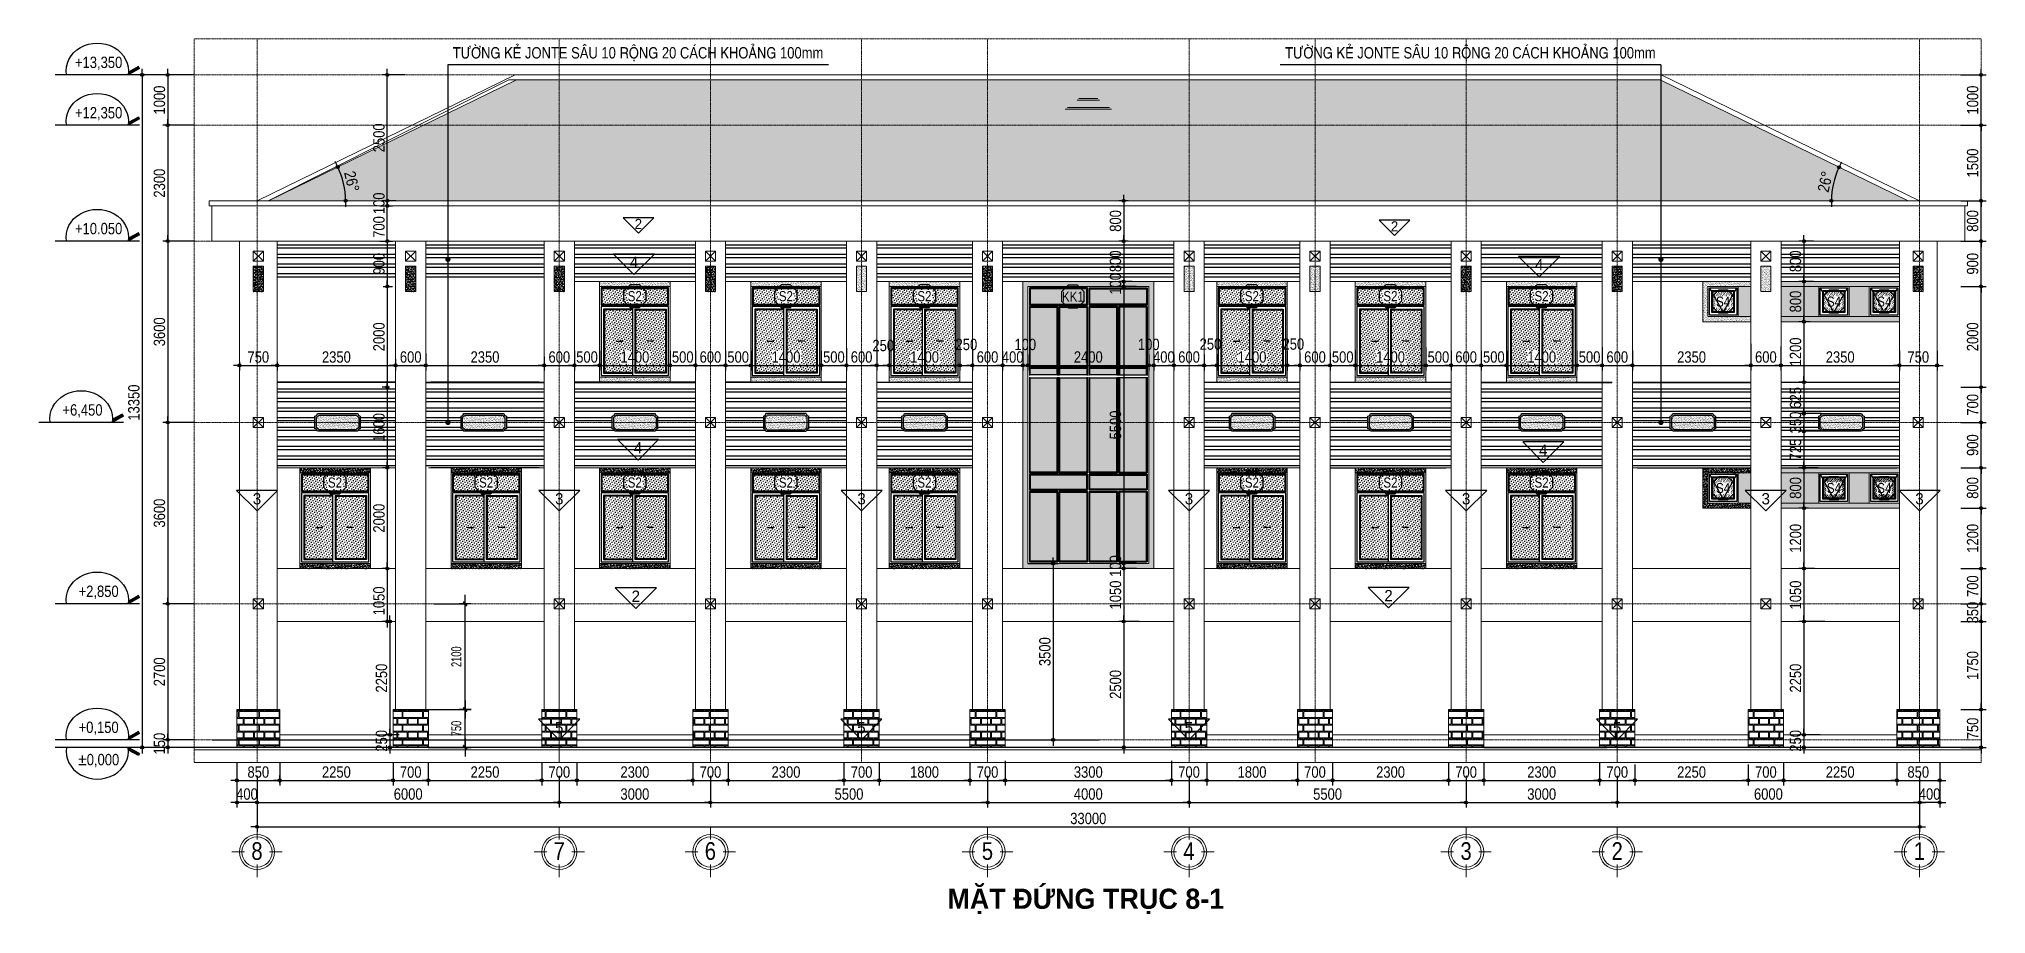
# Model space of a CAD drawing. Header units: millimetres. Extents: x 176 to 38825, y 257 to 17629.
import ezdxf
from ezdxf.enums import TextEntityAlignment as Align

# ---------------------------------------------------------------- set-up
doc = ezdxf.new("R2010")
doc.units = ezdxf.units.MM
for name, pattern in [('ACAD_ISO10W100', [18, 12, -3, 0, -3]), ('DASHED2', [0.375, 0.25, -0.125]), ('HIDDEN', [0.375, 0.25, -0.125])]:
    doc.linetypes.add(name, pattern=pattern)
for name, color, linetype in [('009', 251, 'Continuous'), ('DIM', 1, 'Continuous'), ('DOOR', 20, 'Continuous'), ('HACTH', 8, 'Continuous'), ('HATCH', 8, 'Continuous'), ('HATCHNGOI', 22, 'Continuous'), ('KINH 1', 142, 'Continuous'), ('netthay', 2, 'Continuous'), ('TAGS', 60, 'Continuous'), ('TEXT', 7, 'Continuous'), ('TUONG', 131, 'Continuous')]:
    doc.layers.add(name, color=color, linetype=linetype)
for name, color, linetype, lineweight in [('HACHT', 8, 'Continuous', 5), ('HIDDEN2', 250, 'HIDDEN', 5), ('NET-THAY', 2, 'Continuous', 13), ('TEN TRUC', 3, 'Continuous', 18), ('TRUC', 24, 'Continuous', 0)]:
    doc.layers.add(name, color=color, linetype=linetype, lineweight=lineweight)
doc.styles.add('1', font='', dxfattribs={"height": 250})
doc.styles.add('AVO', font='')
doc.styles.add('HEL-CONDENSE', font='')
doc.styles.add('KICHTHUOC', font='', dxfattribs={"width": 0.8})
doc.styles.get("Standard").update_dxf_attribs({"font": 'arial.ttf'})
doc.styles.add('SWISS-CONDENSE', font='')
doc.styles.add('VNI-HELVE-CONDENSEN', font='')
doc.styles.get('1').set_extended_font_data('VNI-Helve-Condense')
doc.styles.get('AVO').set_extended_font_data('VNI-Avo')
doc.styles.get('HEL-CONDENSE').set_extended_font_data('VNI-Helve-Condense')
doc.styles.get('KICHTHUOC').set_extended_font_data('VNI-Helve-Condense')
doc.styles.get('SWISS-CONDENSE').set_extended_font_data('VNI-Swiss-Condense')
doc.styles.get('VNI-HELVE-CONDENSEN').set_extended_font_data('VNI-Helve-Condense')
doc.dimstyles.new('1-100', dxfattribs={"dimtxt": 200, "dimasz": 60, "dimexe": 0, "dimexo": 0, "dimgap": 70, "dimtad": 1, "dimtoh": 1, "dimdec": 0, "dimzin": 9, "dimdsep": 46, "dimtxsty": 'KICHTHUOC', "dimblk": 'KTHUOC', "dimcen": 15, "dimdle": 150, "dimclrd": 256, "dimclre": 256, "dimclrt": 7, "dimadec": 0, "dimazin": 0, "dimtfac": 1, "dimtdec": 0, "dimtix": 1, "dimtmove": 2, "dimatfit": 3, "dimfxl": 1, "dimtolj": 1, "dimtzin": 1, "dimarcsym": 0})
doc.dimstyles.new('D100', dxfattribs={"dimtxt": 225, "dimasz": 1.2, "dimexe": 100, "dimexo": 0, "dimgap": 50, "dimtad": 1, "dimdec": 0, "dimzin": 13, "dimdsep": 46, "dimtxsty": 'HEL-CONDENSE', "dimblk": 'D50', "dimcen": 0, "dimclrd": 1, "dimclre": 1, "dimclrt": 7, "dimadec": 0, "dimazin": 0, "dimtfac": 1, "dimtdec": 0, "dimtmove": 0, "dimatfit": 3, "dimldrblk": 'D50', "dimfxl": 1, "dimtolj": 1, "dimtzin": 13, "dimarcsym": 0})
doc.dimstyles.get("Standard").update_dxf_attribs({"dimtxt": 0.18, "dimasz": 0.18, "dimexe": 0.18, "dimexo": 0.0625, "dimgap": 0.09, "dimtad": 0, "dimtih": 1, "dimtoh": 1, "dimdec": 4, "dimzin": 0, "dimdsep": 46, "dimtxsty": 'Standard', "dimcen": 0.09, "dimadec": 0, "dimazin": 0, "dimtfac": 1, "dimtdec": 4, "dimtofl": 0, "dimtmove": 0, "dimatfit": 3, "dimfxl": 1, "dimtolj": 1, "dimtzin": 0, "dimarcsym": 0})
pattern_1 = [(180, (-1293097.7, -244202.06), (-3e-14, -270.968), [387.35, -19.05]), (180, (-1293097.7, -244316.36), (-3e-14, -270.968), [387.35, -19.05]), (180, (-1293199.3, -244337.54), (-3e-14, -270.968), [184.15, -19.05]), (180, (-1293199.3, -244451.84), (-3e-14, -270.968), [184.15, -19.05]), (270, (-1293097.7, -244202.06), (406.4, -7e-14), [114.3, -156.6672]), (270, (-1293078.66, -244202.06), (406.4, -7e-14), [114.3, -156.6672]), (270, (-1293199.31, -244337.54), (203.2, -4e-14), [114.3, -156.6672]), (270, (-1293180.26, -244337.54), (203.2, -4e-14), [114.3, -156.6672])]
pattern_2 = [(180, (-156502.13, -455340), (-1e-14, -190.5), []), (180, (-156565.63, -455276.5), (-1e-14, -190.5), [])]
pattern_3 = [(37.5, (-1293097.712, -243902.06), (-1.2000235, 36.7059928), [0, -28.956, 0, -32.385, 0, -30.95625]), (7.5, (-1293097.71, -243902.06), (33.7142462, 53.7618825), [0, -15.621, 0, -26.0985, 0, -10.00125]), (327.5, (-1293121.143, -243902.06), (59.3244278, 0.10778885), [0, -9.525, 0, -34.29, 0, -44.7675]), (317.5, (-1293121.143, -243902.06), (57.266734, 16.7196992), [0, -4.7625, 0, -22.479, 0, -25.7175])]

msp = doc.modelspace()

# ---------------------------------------------------------------- texts
at = {"layer": 'TEXT', "char_height": 225, "attachment_point": 2, "style": '1'}
for insert in [(12067.957, 17466.552), (28589.795, 17466.552)]:
    msp.add_mtext('TÖÔØNG KEÛ JONTE SAÂU 10 ROÄNG 20 CAÙCH KHOAÛNG 100mm', dxfattribs=dict(at, insert=insert))
at = {"layer": 'TEXT', "color": 7, "insert": (18208.267, 761.092), "char_height": 400, "attachment_point": 1, "style": 'SWISS-CONDENSE'}
msp.add_mtext('{\\fVNI-Avo|b1|i0|c0|p2;MAËT ÑÖÙNG TRUÏC 8-1}', dxfattribs=at)

# ---------------------------------------------------------------- blocks, each defined once
blk = doc.blocks.new('CAODO')
at = {"layer": 'TAGS', "linetype": 'Continuous'}
h = blk.add_hatch(color=256, dxfattribs=at)
edge = h.paths.add_edge_path()
edge.add_line((-907, 181), (-931, 138))
edge.add_line((-931, 138), (-681, 0))
edge.add_ellipse((0, 87), major_axis=(688, 0), ratio=0.890858, start_angle=182.4779, end_angle=188.1666, ccw=False)
edge.add_line((-687, 61), (-907, 181))
for p, q in [((-931, 138), (-907, 181)), ((-931, 138), (-681, 0)), ((-931, 0), (931, 0)), ((-907, 181), (-687, 61))]:
    blk.add_line(p, q, dxfattribs=at)
blk.add_ellipse((0, 87), major_axis=(688, 0), ratio=0.890858, start_param=-0.142534, end_param=3.284126, dxfattribs=at)
at = {"layer": 'TAGS', "linetype": 'Continuous', "style": 'VNI-HELVE-CONDENSEN'}
blk.add_attdef('0.000', text='', height=250, dxfattribs=at).set_placement((0, 232), align=Align.MIDDLE_CENTER)
blk = doc.blocks.new('D50')
at = {"layer": 'DIM'}
blk.add_hatch(color=256, dxfattribs=at).paths.add_polyline_path([(25, 0, 1), (-25, 0, 1)])
blk.add_line((25, 0), (100, 0), dxfattribs=at)
blk.add_circle((0, 0), 25, dxfattribs=at)
blk = doc.blocks.new('*D137')
at = {"layer": 'DEFPOINTS', "color": 0, "transparency": 16777216}
for p in [(4505, 3002), (10505, 3002), (10505, 2473)]:
    blk.add_point(p, dxfattribs=at)
at = {"layer": 'DIM', "color": 1, "lineweight": -2, "transparency": 16777216}
for p, q in [((4505, 3002), (4505, 2373)), ((10505, 3002), (10505, 2373)), ((4506, 2473), (10504, 2473))]:
    blk.add_line(p, q, dxfattribs=at)
at = {"layer": 'DIM', "color": 1, "lineweight": -2, "transparency": 16777216, "xscale": 1.199999999999999, "yscale": 1.199999999999999, "zscale": 1.199999999999999, "rotation": 180}
blk.add_blockref('D50', (4505, 2473), dxfattribs=at)
at = {"layer": 'DIM', "color": 1, "lineweight": -2, "transparency": 16777216, "xscale": 1.199999999999999, "yscale": 1.199999999999999, "zscale": 1.199999999999999}
blk.add_blockref('D50', (10505, 2473), dxfattribs=at)
at = {"layer": 'DIM', "color": 7, "transparency": 16777216, "insert": (7505, 2638), "char_height": 225, "attachment_point": 5, "style": 'HEL-CONDENSE'}
blk.add_mtext('\\A1;6000', dxfattribs=at)
blk = doc.blocks.new('*D138')
at = {"layer": 'DEFPOINTS', "color": 0, "transparency": 16777216}
for p in [(10505, 3002), (13505, 3002), (13505, 2473)]:
    blk.add_point(p, dxfattribs=at)
at = {"layer": 'DIM', "color": 1, "lineweight": -2, "transparency": 16777216}
for p, q in [((10505, 3002), (10505, 2373)), ((13505, 3002), (13505, 2373)), ((10506, 2473), (13504, 2473))]:
    blk.add_line(p, q, dxfattribs=at)
at = {"layer": 'DIM', "color": 1, "lineweight": -2, "transparency": 16777216, "xscale": 1.199999999999999, "yscale": 1.199999999999999, "zscale": 1.199999999999999, "rotation": 180}
blk.add_blockref('D50', (10505, 2473), dxfattribs=at)
at = {"layer": 'DIM', "color": 1, "lineweight": -2, "transparency": 16777216, "xscale": 1.199999999999999, "yscale": 1.199999999999999, "zscale": 1.199999999999999}
blk.add_blockref('D50', (13505, 2473), dxfattribs=at)
at = {"layer": 'DIM', "color": 7, "transparency": 16777216, "insert": (12005, 2638), "char_height": 225, "attachment_point": 5, "style": 'HEL-CONDENSE'}
blk.add_mtext('\\A1;3000', dxfattribs=at)
blk = doc.blocks.new('*D139')
at = {"layer": 'DEFPOINTS', "color": 0, "transparency": 16777216}
for p in [(13505, 3002), (19005, 3002), (19005, 2473)]:
    blk.add_point(p, dxfattribs=at)
at = {"layer": 'DIM', "color": 1, "lineweight": -2, "transparency": 16777216}
for p, q in [((13505, 3002), (13505, 2373)), ((19005, 3002), (19005, 2373)), ((13506, 2473), (19004, 2473))]:
    blk.add_line(p, q, dxfattribs=at)
at = {"layer": 'DIM', "color": 1, "lineweight": -2, "transparency": 16777216, "xscale": 1.199999999999999, "yscale": 1.199999999999999, "zscale": 1.199999999999999, "rotation": 180}
blk.add_blockref('D50', (13505, 2473), dxfattribs=at)
at = {"layer": 'DIM', "color": 1, "lineweight": -2, "transparency": 16777216, "xscale": 1.199999999999999, "yscale": 1.199999999999999, "zscale": 1.199999999999999}
blk.add_blockref('D50', (19005, 2473), dxfattribs=at)
at = {"layer": 'DIM', "color": 7, "transparency": 16777216, "insert": (16255, 2638), "char_height": 225, "attachment_point": 5, "style": 'HEL-CONDENSE'}
blk.add_mtext('\\A1;5500', dxfattribs=at)
blk = doc.blocks.new('*D140')
at = {"layer": 'DEFPOINTS', "color": 0, "transparency": 16777216}
for p in [(19005, 3002), (23005, 3002), (23005, 2473)]:
    blk.add_point(p, dxfattribs=at)
at = {"layer": 'DIM', "color": 1, "lineweight": -2, "transparency": 16777216}
for p, q in [((19005, 3002), (19005, 2373)), ((23005, 3002), (23005, 2373)), ((19006, 2473), (23004, 2473))]:
    blk.add_line(p, q, dxfattribs=at)
at = {"layer": 'DIM', "color": 1, "lineweight": -2, "transparency": 16777216, "xscale": 1.199999999999999, "yscale": 1.199999999999999, "zscale": 1.199999999999999, "rotation": 180}
blk.add_blockref('D50', (19005, 2473), dxfattribs=at)
at = {"layer": 'DIM', "color": 1, "lineweight": -2, "transparency": 16777216, "xscale": 1.199999999999999, "yscale": 1.199999999999999, "zscale": 1.199999999999999}
blk.add_blockref('D50', (23005, 2473), dxfattribs=at)
at = {"layer": 'DIM', "color": 7, "transparency": 16777216, "insert": (21005, 2638), "char_height": 225, "attachment_point": 5, "style": 'HEL-CONDENSE'}
blk.add_mtext('\\A1;4000', dxfattribs=at)
blk = doc.blocks.new('*D141')
at = {"layer": 'DEFPOINTS', "color": 0, "transparency": 16777216}
for p in [(23005, 3002), (28505, 3002), (28505, 2473)]:
    blk.add_point(p, dxfattribs=at)
at = {"layer": 'DIM', "color": 1, "lineweight": -2, "transparency": 16777216}
for p, q in [((23005, 3002), (23005, 2373)), ((28505, 3002), (28505, 2373)), ((23006, 2473), (28504, 2473))]:
    blk.add_line(p, q, dxfattribs=at)
at = {"layer": 'DIM', "color": 1, "lineweight": -2, "transparency": 16777216, "xscale": 1.199999999999999, "yscale": 1.199999999999999, "zscale": 1.199999999999999, "rotation": 180}
blk.add_blockref('D50', (23005, 2473), dxfattribs=at)
at = {"layer": 'DIM', "color": 1, "lineweight": -2, "transparency": 16777216, "xscale": 1.199999999999999, "yscale": 1.199999999999999, "zscale": 1.199999999999999}
blk.add_blockref('D50', (28505, 2473), dxfattribs=at)
at = {"layer": 'DIM', "color": 7, "transparency": 16777216, "insert": (25755, 2638), "char_height": 225, "attachment_point": 5, "style": 'HEL-CONDENSE'}
blk.add_mtext('\\A1;5500', dxfattribs=at)
blk = doc.blocks.new('*D142')
at = {"layer": 'DEFPOINTS', "color": 0, "transparency": 16777216}
for p in [(28505, 3002), (31505, 3002), (31505, 2473)]:
    blk.add_point(p, dxfattribs=at)
at = {"layer": 'DIM', "color": 1, "lineweight": -2, "transparency": 16777216}
for p, q in [((28505, 3002), (28505, 2373)), ((31505, 3002), (31505, 2373)), ((28506, 2473), (31504, 2473))]:
    blk.add_line(p, q, dxfattribs=at)
at = {"layer": 'DIM', "color": 1, "lineweight": -2, "transparency": 16777216, "xscale": 1.199999999999999, "yscale": 1.199999999999999, "zscale": 1.199999999999999, "rotation": 180}
blk.add_blockref('D50', (28505, 2473), dxfattribs=at)
at = {"layer": 'DIM', "color": 1, "lineweight": -2, "transparency": 16777216, "xscale": 1.199999999999999, "yscale": 1.199999999999999, "zscale": 1.199999999999999}
blk.add_blockref('D50', (31505, 2473), dxfattribs=at)
at = {"layer": 'DIM', "color": 7, "transparency": 16777216, "insert": (30005, 2638), "char_height": 225, "attachment_point": 5, "style": 'HEL-CONDENSE'}
blk.add_mtext('\\A1;3000', dxfattribs=at)
blk = doc.blocks.new('*D143')
at = {"layer": 'DEFPOINTS', "color": 0, "transparency": 16777216}
for p in [(31505, 3002), (37505, 3002), (37505, 2473)]:
    blk.add_point(p, dxfattribs=at)
at = {"layer": 'DIM', "color": 1, "lineweight": -2, "transparency": 16777216}
for p, q in [((31505, 3002), (31505, 2373)), ((37505, 3002), (37505, 2373)), ((31506, 2473), (37504, 2473))]:
    blk.add_line(p, q, dxfattribs=at)
at = {"layer": 'DIM', "color": 1, "lineweight": -2, "transparency": 16777216, "xscale": 1.199999999999999, "yscale": 1.199999999999999, "zscale": 1.199999999999999, "rotation": 180}
blk.add_blockref('D50', (31505, 2473), dxfattribs=at)
at = {"layer": 'DIM', "color": 1, "lineweight": -2, "transparency": 16777216, "xscale": 1.199999999999999, "yscale": 1.199999999999999, "zscale": 1.199999999999999}
blk.add_blockref('D50', (37505, 2473), dxfattribs=at)
at = {"layer": 'DIM', "color": 7, "transparency": 16777216, "insert": (34505, 2638), "char_height": 225, "attachment_point": 5, "style": 'HEL-CONDENSE'}
blk.add_mtext('\\A1;6000', dxfattribs=at)
blk = doc.blocks.new('*D144')
at = {"layer": 'DEFPOINTS', "color": 0, "transparency": 16777216}
for p in [(4505, 3002), (37505, 3002), (37505, 1989)]:
    blk.add_point(p, dxfattribs=at)
at = {"layer": 'DIM', "color": 1, "lineweight": -2, "transparency": 16777216}
for p, q in [((4505, 3002), (4505, 1889)), ((37505, 3002), (37505, 1889)), ((4506, 1989), (37504, 1989))]:
    blk.add_line(p, q, dxfattribs=at)
at = {"layer": 'DIM', "color": 1, "lineweight": -2, "transparency": 16777216, "xscale": 1.199999999999999, "yscale": 1.199999999999999, "zscale": 1.199999999999999, "rotation": 180}
blk.add_blockref('D50', (4505, 1989), dxfattribs=at)
at = {"layer": 'DIM', "color": 1, "lineweight": -2, "transparency": 16777216, "xscale": 1.199999999999999, "yscale": 1.199999999999999, "zscale": 1.199999999999999}
blk.add_blockref('D50', (37505, 1989), dxfattribs=at)
at = {"layer": 'DIM', "color": 7, "transparency": 16777216, "insert": (21005, 2154), "char_height": 225, "attachment_point": 5, "style": 'HEL-CONDENSE'}
blk.add_mtext('\\A1;33000', dxfattribs=at)
blk = doc.blocks.new('A$C206177D3')
at = {"layer": 'TEN TRUC', "ltscale": 1000}
for p, q in [((-37, 240), (-37, 490)), ((-287, -10), (-537, -10)), ((-37, -510), (-37, -260)), ((463, -10), (213, -10))]:
    blk.add_line(p, q, dxfattribs=at)
blk.add_circle((-37, -10), 350, dxfattribs=at)
at = {"layer": 'TEN TRUC', "color": 254, "ltscale": 1000}
blk.add_circle((-37, -10), 300, dxfattribs=at)
blk = doc.blocks.new('*D145')
at = {"layer": 'DEFPOINTS', "color": 0, "transparency": 16777216}
for p in [(3257, 16916), (2732, 15916), (3257, 15916)]:
    blk.add_point(p, dxfattribs=at)
at = {"layer": 'DIM', "color": 1, "lineweight": -2, "transparency": 16777216}
for p, q in [((3257, 16916), (2632, 16916)), ((2732, 16915), (2732, 15918)), ((3257, 15916), (2632, 15916))]:
    blk.add_line(p, q, dxfattribs=at)
at = {"layer": 'DIM', "color": 1, "lineweight": -2, "transparency": 16777216, "xscale": 1.199999999999999, "yscale": 1.199999999999999, "zscale": 1.199999999999999}
for p, rotation in [((2732, 16916), 90), ((2732, 15916), 270)]:
    blk.add_blockref('D50', p, dxfattribs=dict(at, rotation=rotation))
at = {"layer": 'DIM', "color": 7, "transparency": 16777216, "insert": (2568, 16416), "char_height": 225, "attachment_point": 5, "rotation": 90, "style": 'HEL-CONDENSE'}
blk.add_mtext('\\A1;1000', dxfattribs=at)
blk = doc.blocks.new('*D146')
at = {"layer": 'DEFPOINTS', "color": 0, "transparency": 16777216}
for p in [(3257, 15916), (2732, 13616), (3257, 13616)]:
    blk.add_point(p, dxfattribs=at)
at = {"layer": 'DIM', "color": 1, "lineweight": -2, "transparency": 16777216}
for p, q in [((3257, 15916), (2632, 15916)), ((2732, 15915), (2732, 13618)), ((3257, 13616), (2632, 13616))]:
    blk.add_line(p, q, dxfattribs=at)
at = {"layer": 'DIM', "color": 1, "lineweight": -2, "transparency": 16777216, "xscale": 1.199999999999999, "yscale": 1.199999999999999, "zscale": 1.199999999999999}
for p, rotation in [((2732, 15916), 90), ((2732, 13616), 270)]:
    blk.add_blockref('D50', p, dxfattribs=dict(at, rotation=rotation))
at = {"layer": 'DIM', "color": 7, "transparency": 16777216, "insert": (2568, 14766), "char_height": 225, "attachment_point": 5, "rotation": 90, "style": 'HEL-CONDENSE'}
blk.add_mtext('\\A1;2300', dxfattribs=at)
blk = doc.blocks.new('*D147')
at = {"layer": 'DEFPOINTS', "color": 0, "transparency": 16777216}
for p in [(3257, 13616), (2732, 10016), (3257, 10016)]:
    blk.add_point(p, dxfattribs=at)
at = {"layer": 'DIM', "color": 1, "lineweight": -2, "transparency": 16777216}
for p, q in [((3257, 13616), (2632, 13616)), ((2732, 13615), (2732, 10018)), ((3257, 10016), (2632, 10016))]:
    blk.add_line(p, q, dxfattribs=at)
at = {"layer": 'DIM', "color": 1, "lineweight": -2, "transparency": 16777216, "xscale": 1.199999999999999, "yscale": 1.199999999999999, "zscale": 1.199999999999999}
for p, rotation in [((2732, 13616), 90), ((2732, 10016), 270)]:
    blk.add_blockref('D50', p, dxfattribs=dict(at, rotation=rotation))
at = {"layer": 'DIM', "color": 7, "transparency": 16777216, "insert": (2568, 11816), "char_height": 225, "attachment_point": 5, "rotation": 90, "style": 'HEL-CONDENSE'}
blk.add_mtext('\\A1;3600', dxfattribs=at)
blk = doc.blocks.new('*D148')
at = {"layer": 'DEFPOINTS', "color": 0, "transparency": 16777216}
for p in [(3257, 10016), (2732, 6416), (3257, 6416)]:
    blk.add_point(p, dxfattribs=at)
at = {"layer": 'DIM', "color": 1, "lineweight": -2, "transparency": 16777216}
for p, q in [((3257, 10016), (2632, 10016)), ((2732, 10015), (2732, 6418)), ((3257, 6416), (2632, 6416))]:
    blk.add_line(p, q, dxfattribs=at)
at = {"layer": 'DIM', "color": 1, "lineweight": -2, "transparency": 16777216, "xscale": 1.199999999999999, "yscale": 1.199999999999999, "zscale": 1.199999999999999}
for p, rotation in [((2732, 10016), 90), ((2732, 6416), 270)]:
    blk.add_blockref('D50', p, dxfattribs=dict(at, rotation=rotation))
at = {"layer": 'DIM', "color": 7, "transparency": 16777216, "insert": (2568, 8216), "char_height": 225, "attachment_point": 5, "rotation": 90, "style": 'HEL-CONDENSE'}
blk.add_mtext('\\A1;3600', dxfattribs=at)
blk = doc.blocks.new('*D149')
at = {"layer": 'DEFPOINTS', "color": 0, "transparency": 16777216}
for p in [(3257, 6416), (2732, 3716), (3257, 3716)]:
    blk.add_point(p, dxfattribs=at)
at = {"layer": 'DIM', "color": 1, "lineweight": -2, "transparency": 16777216}
for p, q in [((3257, 6416), (2632, 6416)), ((2732, 6415), (2732, 3718)), ((3257, 3716), (2632, 3716))]:
    blk.add_line(p, q, dxfattribs=at)
at = {"layer": 'DIM', "color": 1, "lineweight": -2, "transparency": 16777216, "xscale": 1.199999999999999, "yscale": 1.199999999999999, "zscale": 1.199999999999999}
for p, rotation in [((2732, 6416), 90), ((2732, 3716), 270)]:
    blk.add_blockref('D50', p, dxfattribs=dict(at, rotation=rotation))
at = {"layer": 'DIM', "color": 7, "transparency": 16777216, "insert": (2568, 5066), "char_height": 225, "attachment_point": 5, "rotation": 90, "style": 'HEL-CONDENSE'}
blk.add_mtext('\\A1;2700', dxfattribs=at)
blk = doc.blocks.new('*D150')
at = {"layer": 'DEFPOINTS', "color": 0, "transparency": 16777216}
for p in [(2732, 3566), (3257, 3716), (3257, 3566)]:
    blk.add_point(p, dxfattribs=at)
at = {"layer": 'DIM', "color": 1, "lineweight": -2, "transparency": 16777216}
for p, q in [((3257, 3716), (2632, 3716)), ((3257, 3566), (2632, 3566)), ((2732, 3715), (2732, 3568))]:
    blk.add_line(p, q, dxfattribs=at)
at = {"layer": 'DIM', "color": 1, "lineweight": -2, "transparency": 16777216, "xscale": 1.199999999999999, "yscale": 1.199999999999999, "zscale": 1.199999999999999}
for p, rotation in [((2732, 3716), 90), ((2732, 3566), 270)]:
    blk.add_blockref('D50', p, dxfattribs=dict(at, rotation=rotation))
at = {"layer": 'DIM', "color": 7, "transparency": 16777216, "insert": (2568, 3641), "char_height": 225, "attachment_point": 5, "rotation": 90, "style": 'HEL-CONDENSE'}
blk.add_mtext('\\A1;150', dxfattribs=at)
blk = doc.blocks.new('*D151')
at = {"layer": 'DEFPOINTS', "color": 0, "transparency": 16777216}
for p in [(2632, 16916), (2225, 3566), (2632, 3566)]:
    blk.add_point(p, dxfattribs=at)
at = {"layer": 'DIM', "color": 1, "lineweight": -2, "transparency": 16777216}
for p, q in [((2632, 16916), (2125, 16916)), ((2225, 16915), (2225, 3568)), ((2632, 3566), (2125, 3566))]:
    blk.add_line(p, q, dxfattribs=at)
at = {"layer": 'DIM', "color": 1, "lineweight": -2, "transparency": 16777216, "xscale": 1.199999999999999, "yscale": 1.199999999999999, "zscale": 1.199999999999999}
for p, rotation in [((2225, 16916), 90), ((2225, 3566), 270)]:
    blk.add_blockref('D50', p, dxfattribs=dict(at, rotation=rotation))
at = {"layer": 'DIM', "color": 7, "transparency": 16777216, "insert": (2061, 10410), "char_height": 225, "attachment_point": 5, "rotation": 90, "style": 'HEL-CONDENSE'}
blk.add_mtext('\\A1;13350', dxfattribs=at)
blk = doc.blocks.new('*D152')
at = {"layer": 'DEFPOINTS', "color": 0, "transparency": 16777216}
for p in [(4105, 3002), (4505, 3002), (4105, 2473)]:
    blk.add_point(p, dxfattribs=at)
at = {"layer": 'HATCHNGOI', "color": 1, "lineweight": -2, "transparency": 16777216}
for p, q in [((4105, 3002), (4105, 2373)), ((4505, 3002), (4505, 2373)), ((4504, 2473), (4106, 2473))]:
    blk.add_line(p, q, dxfattribs=at)
at = {"layer": 'HATCHNGOI', "color": 1, "lineweight": -2, "transparency": 16777216, "xscale": 1.199999999999999, "yscale": 1.199999999999999, "zscale": 1.199999999999999, "rotation": 180}
blk.add_blockref('D50', (4105, 2473), dxfattribs=at)
at = {"layer": 'HATCHNGOI', "color": 1, "lineweight": -2, "transparency": 16777216, "xscale": 1.199999999999999, "yscale": 1.199999999999999, "zscale": 1.199999999999999}
blk.add_blockref('D50', (4505, 2473), dxfattribs=at)
at = {"layer": 'HATCHNGOI', "color": 7, "transparency": 16777216, "insert": (4305, 2638), "char_height": 225, "attachment_point": 5, "style": 'HEL-CONDENSE'}
blk.add_mtext('\\A1;400', dxfattribs=at)
blk = doc.blocks.new('*D153')
at = {"layer": 'DEFPOINTS', "color": 0, "transparency": 16777216}
for p in [(37505, 3002), (37905, 3002), (37505, 2473)]:
    blk.add_point(p, dxfattribs=at)
at = {"layer": 'HATCHNGOI', "color": 1, "lineweight": -2, "transparency": 16777216}
for p, q in [((37505, 3002), (37505, 2373)), ((37905, 3002), (37905, 2373)), ((37904, 2473), (37506, 2473))]:
    blk.add_line(p, q, dxfattribs=at)
at = {"layer": 'HATCHNGOI', "color": 1, "lineweight": -2, "transparency": 16777216, "xscale": 1.199999999999999, "yscale": 1.199999999999999, "zscale": 1.199999999999999, "rotation": 180}
blk.add_blockref('D50', (37505, 2473), dxfattribs=at)
at = {"layer": 'HATCHNGOI', "color": 1, "lineweight": -2, "transparency": 16777216, "xscale": 1.199999999999999, "yscale": 1.199999999999999, "zscale": 1.199999999999999}
blk.add_blockref('D50', (37905, 2473), dxfattribs=at)
at = {"layer": 'HATCHNGOI', "color": 7, "transparency": 16777216, "insert": (37705, 2638), "char_height": 225, "attachment_point": 5, "style": 'HEL-CONDENSE'}
blk.add_mtext('\\A1;400', dxfattribs=at)
blk = doc.blocks.new('KH-CUADI')
at = {"layer": 'TAGS'}
blk.add_lwpolyline([(-124, 300), (-300, 124), (-300, -124), (-124, -300), (124, -300), (300, -124), (300, 124), (124, 300)], close=True, dxfattribs=at)
at = {"layer": 'TAGS', "style": 'VNI-HELVE-CONDENSEN'}
blk.add_attdef('D', text='', height=300, dxfattribs=at).set_placement((0, 0), align=Align.MIDDLE)
blk = doc.blocks.new('A$C5F62150E')
at = {"layer": 'KINH 1'}
h = blk.add_hatch(dxfattribs=at)
h.set_pattern_fill('DOTS', color=256, scale=750, angle=45, style=0)
h.set_pattern_definition([(45, (0, 0), (-16.5728, 49.71845), [0, -46.875])])
h.paths.add_polyline_path([(2529, 1072), (1219, 1072), (1219, 762), (2529, 762)])
h.paths.add_polyline_path([(1824, 652), (1269, 652), (1269, -588), (1824, -588)])
h.paths.add_polyline_path([(2479, 652), (1889, 652), (1889, -588), (2479, -588)])
at = {"layer": 'DOOR'}
for p, q in [((2544, 747), (2544, 1087)), ((2544, 717), (1204, 717)), ((1824, 667), (1254, 667)), ((1254, 667), (1254, -603)), ((1824, 717), (1824, -653)), ((1874, 667), (1874, -603)), ((1874, 667), (2494, 667)), ((2494, 667), (2494, -603)), ((1254, -603), (1824, -603)), ((2494, -603), (1874, -603))]:
    blk.add_line(p, q, dxfattribs=at)
at = {"layer": 'DOOR', "color": 8}
for p, q in [((1824, 652), (1269, 652)), ((1269, 652), (1269, -588)), ((1889, 652), (1889, -588)), ((1889, 652), (2479, 652)), ((2479, 652), (2479, -588)), ((1269, -588), (1824, -588)), ((2479, -588), (1889, -588))]:
    blk.add_line(p, q, dxfattribs=at)
at = {"layer": 'DOOR'}
for points in [[(2544, 1087), (1204, 1087), (1204, 747), (2544, 747)], [(1204, 717), (1204, -653), (2544, -653), (2544, 717)], [(1502, 32), (1632, 32), (1619, 53)], [(2246, 32), (2116, 32), (2129, 53)]]:
    blk.add_lwpolyline(points, dxfattribs=at)
at = {"layer": 'DOOR', "color": 8}
blk.add_lwpolyline([(2529, 762), (2529, 1072), (1219, 1072), (1219, 762), (2529, 762)], close=True, dxfattribs=at)
at = {"layer": 'NET-THAY'}
for p, q in [((1174, 1117), (2574, 1117)), ((2574, -683), (2574, 1117)), ((1174, -683), (2574, -683))]:
    blk.add_line(p, q, dxfattribs=at)
blk.add_lwpolyline([(1174, 1117), (1174, -683)], dxfattribs=at)
at = {"layer": 'TAGS', "linetype": 'Continuous'}
ref = blk.add_blockref('KH-CUADI', (1871, 924), dxfattribs=dict(at, xscale=0.75, yscale=0.75, zscale=0.75, rotation=180))
ref.add_attrib('D', 'S2', dxfattribs={"color": 7, "height": 200, "style": 'VNI-HELVE-CONDENSEN'}).set_placement((1871, 924), align=Align.MIDDLE)
blk = doc.blocks.new('A$C4A8B6C2C')
at = {"layer": 'KINH 1'}
h = blk.add_hatch(dxfattribs=at)
h.set_pattern_fill('DOTS', color=256, scale=500, angle=45, style=0)
h.set_pattern_definition([(45, (-1273474.515, 328548.945), (-11.04854346, 33.1456304), [0, -31.25])])
h.paths.add_polyline_path([(-65, 410), (-475, 410), (-475, 0), (-65, 0)])
at = {"layer": 'DOOR'}
for points in [[(-540, 475), (0, 475), (0, -65), (-540, -65)], [(-490, 425), (-50, 425), (-50, -15), (-490, -15)]]:
    blk.add_lwpolyline(points, close=True, dxfattribs=at)
at = {"layer": 'DOOR', "color": 8}
blk.add_lwpolyline([(-540, 475), (-270, -15), (0, 475)], dxfattribs=at)
blk.add_lwpolyline([(-475, 410), (-65, 410), (-65, 0), (-475, 0)], close=True, dxfattribs=at)
at = {"layer": 'NET-THAY'}
blk.add_lwpolyline([(-570, 505), (30, 505), (30, -95), (-570, -95), (-570, 505)], dxfattribs=at)
blk = doc.blocks.new('A$C748B6192')
at = {"layer": 'DOOR'}
blk.add_blockref('A$C4A8B6C2C', (2788, 495), dxfattribs=at)
at = {"layer": 'TAGS', "linetype": 'Continuous'}
ref = blk.add_blockref('KH-CUADI', (2518, 698), dxfattribs=dict(at, xscale=0.75, yscale=0.75, zscale=0.75, rotation=180))
ref.add_attrib('D', 'S4', dxfattribs={"color": 7, "height": 200, "style": 'VNI-HELVE-CONDENSEN'}).set_placement((2518, 698), align=Align.MIDDLE)
blk = doc.blocks.new('*D154')
at = {"layer": 'DEFPOINTS', "color": 0, "linetype": 'Continuous', "transparency": 16777216}
for p in [(7008, 13616), (7008, 12716), (7091, 12716)]:
    blk.add_point(p, dxfattribs=at)
at = {"layer": 'DIM', "color": 1, "linetype": 'Continuous', "lineweight": -2, "transparency": 16777216}
for p, q in [((7008, 13616), (7191, 13616)), ((7091, 13615), (7091, 12718)), ((7008, 12716), (7191, 12716))]:
    blk.add_line(p, q, dxfattribs=at)
at = {"layer": 'DIM', "color": 1, "linetype": 'Continuous', "lineweight": -2, "transparency": 16777216, "xscale": 1.199999999999999, "yscale": 1.199999999999999, "zscale": 1.199999999999999}
for p, rotation in [((7091, 13616), 90), ((7091, 12716), 270)]:
    blk.add_blockref('D50', p, dxfattribs=dict(at, rotation=rotation))
at = {"layer": 'DIM', "color": 7, "linetype": 'Continuous', "transparency": 16777216, "insert": (6926, 13166), "char_height": 225, "attachment_point": 5, "rotation": 90, "style": 'HEL-CONDENSE'}
blk.add_mtext('\\A1;900', dxfattribs=at)
blk = doc.blocks.new('*D155')
at = {"layer": 'DEFPOINTS', "color": 0, "linetype": 'Continuous', "transparency": 16777216}
for p in [(7008, 12716), (7091, 10716), (7091, 10716)]:
    blk.add_point(p, dxfattribs=at)
at = {"layer": 'DIM', "color": 1, "linetype": 'Continuous', "lineweight": -2, "transparency": 16777216}
for p, q in [((7008, 12716), (7191, 12716)), ((7091, 12715), (7091, 10718)), ((7091, 10716), (6991, 10716))]:
    blk.add_line(p, q, dxfattribs=at)
at = {"layer": 'DIM', "color": 1, "linetype": 'Continuous', "lineweight": -2, "transparency": 16777216, "xscale": 1.199999999999999, "yscale": 1.199999999999999, "zscale": 1.199999999999999}
for p, rotation in [((7091, 12716), 90), ((7091, 10716), 270)]:
    blk.add_blockref('D50', p, dxfattribs=dict(at, rotation=rotation))
at = {"layer": 'DIM', "color": 7, "linetype": 'Continuous', "transparency": 16777216, "insert": (6926, 11716), "char_height": 225, "attachment_point": 5, "rotation": 90, "style": 'HEL-CONDENSE'}
blk.add_mtext('\\A1;2000', dxfattribs=at)
blk = doc.blocks.new('*D156')
at = {"layer": 'DEFPOINTS', "color": 0, "linetype": 'Continuous', "transparency": 16777216}
for p in [(7091, 10716), (7091, 9116), (7091, 9116)]:
    blk.add_point(p, dxfattribs=at)
at = {"layer": 'DIM', "color": 1, "linetype": 'Continuous', "lineweight": -2, "transparency": 16777216}
for p, q in [((7091, 10716), (6991, 10716)), ((7091, 10715), (7091, 9118)), ((7091, 9116), (6991, 9116))]:
    blk.add_line(p, q, dxfattribs=at)
at = {"layer": 'DIM', "color": 1, "linetype": 'Continuous', "lineweight": -2, "transparency": 16777216, "xscale": 1.199999999999999, "yscale": 1.199999999999999, "zscale": 1.199999999999999}
for p, rotation in [((7091, 10716), 90), ((7091, 9116), 270)]:
    blk.add_blockref('D50', p, dxfattribs=dict(at, rotation=rotation))
at = {"layer": 'DIM', "color": 7, "linetype": 'Continuous', "transparency": 16777216, "insert": (6926, 9916), "char_height": 225, "attachment_point": 5, "rotation": 90, "style": 'HEL-CONDENSE'}
blk.add_mtext('\\A1;1600', dxfattribs=at)
blk = doc.blocks.new('*D157')
at = {"layer": 'DEFPOINTS', "color": 0, "linetype": 'Continuous', "transparency": 16777216}
for p in [(7091, 9116), (7091, 7116), (7091, 7116)]:
    blk.add_point(p, dxfattribs=at)
at = {"layer": 'DIM', "color": 1, "linetype": 'Continuous', "lineweight": -2, "transparency": 16777216}
for p, q in [((7091, 9116), (6991, 9116)), ((7091, 9115), (7091, 7118)), ((7091, 7116), (6991, 7116))]:
    blk.add_line(p, q, dxfattribs=at)
at = {"layer": 'DIM', "color": 1, "linetype": 'Continuous', "lineweight": -2, "transparency": 16777216, "xscale": 1.199999999999999, "yscale": 1.199999999999999, "zscale": 1.199999999999999}
for p, rotation in [((7091, 9116), 90), ((7091, 7116), 270)]:
    blk.add_blockref('D50', p, dxfattribs=dict(at, rotation=rotation))
at = {"layer": 'DIM', "color": 7, "linetype": 'Continuous', "transparency": 16777216, "insert": (6926, 8116), "char_height": 225, "attachment_point": 5, "rotation": 90, "style": 'HEL-CONDENSE'}
blk.add_mtext('\\A1;2000', dxfattribs=at)
blk = doc.blocks.new('*D158')
at = {"layer": 'DEFPOINTS', "color": 0, "linetype": 'Continuous', "transparency": 16777216}
for p in [(7091, 7116), (7091, 6066), (7091, 6066)]:
    blk.add_point(p, dxfattribs=at)
at = {"layer": 'DIM', "color": 1, "linetype": 'Continuous', "lineweight": -2, "transparency": 16777216}
for p, q in [((7091, 7116), (6991, 7116)), ((7091, 7115), (7091, 6068)), ((7091, 6066), (6991, 6066))]:
    blk.add_line(p, q, dxfattribs=at)
at = {"layer": 'DIM', "color": 1, "linetype": 'Continuous', "lineweight": -2, "transparency": 16777216, "xscale": 1.199999999999999, "yscale": 1.199999999999999, "zscale": 1.199999999999999}
for p, rotation in [((7091, 7116), 90), ((7091, 6066), 270)]:
    blk.add_blockref('D50', p, dxfattribs=dict(at, rotation=rotation))
at = {"layer": 'DIM', "color": 7, "linetype": 'Continuous', "transparency": 16777216, "insert": (6926, 6474), "char_height": 225, "attachment_point": 5, "rotation": 90, "style": 'HEL-CONDENSE'}
blk.add_mtext('\\A1;1050', dxfattribs=at)
blk = doc.blocks.new('*D159')
at = {"layer": 'DEFPOINTS', "color": 0, "linetype": 'Continuous', "transparency": 16777216}
for p in [(7178, 6066), (7141, 3816), (7324, 3816)]:
    blk.add_point(p, dxfattribs=at)
at = {"layer": 'DIM', "color": 1, "linetype": 'Continuous', "lineweight": -2, "transparency": 16777216}
for p, q in [((7178, 6066), (7041, 6066)), ((7141, 6065), (7141, 3818)), ((7324, 3816), (7041, 3816))]:
    blk.add_line(p, q, dxfattribs=at)
at = {"layer": 'DIM', "color": 1, "linetype": 'Continuous', "lineweight": -2, "transparency": 16777216, "xscale": 1.199999999999999, "yscale": 1.199999999999999, "zscale": 1.199999999999999}
for p, rotation in [((7141, 6066), 90), ((7141, 3816), 270)]:
    blk.add_blockref('D50', p, dxfattribs=dict(at, rotation=rotation))
at = {"layer": 'DIM', "color": 7, "linetype": 'Continuous', "transparency": 16777216, "insert": (6976, 4941), "char_height": 225, "attachment_point": 5, "rotation": 90, "style": 'HEL-CONDENSE'}
blk.add_mtext('\\A1;2250', dxfattribs=at)
blk = doc.blocks.new('*D160')
at = {"layer": 'DEFPOINTS', "color": 0, "linetype": 'Continuous', "transparency": 16777216}
for p in [(7141, 3566), (7324, 3816), (7397, 3566)]:
    blk.add_point(p, dxfattribs=at)
at = {"layer": 'DIM', "color": 1, "linetype": 'Continuous', "lineweight": -2, "transparency": 16777216}
for p, q in [((7324, 3816), (7041, 3816)), ((7397, 3566), (7041, 3566)), ((7141, 3815), (7141, 3568))]:
    blk.add_line(p, q, dxfattribs=at)
at = {"layer": 'DIM', "color": 1, "linetype": 'Continuous', "lineweight": -2, "transparency": 16777216, "xscale": 1.199999999999999, "yscale": 1.199999999999999, "zscale": 1.199999999999999}
for p, rotation in [((7141, 3816), 90), ((7141, 3566), 270)]:
    blk.add_blockref('D50', p, dxfattribs=dict(at, rotation=rotation))
at = {"layer": 'DIM', "color": 7, "linetype": 'Continuous', "transparency": 16777216, "insert": (6976, 3696), "char_height": 225, "attachment_point": 5, "rotation": 90, "style": 'HEL-CONDENSE'}
blk.add_mtext('\\A1;250', dxfattribs=at)
blk = doc.blocks.new('*D161')
at = {"layer": 'DEFPOINTS', "color": 0, "linetype": 'Continuous', "transparency": 16777216}
for p in [(6944, 14316), (7091, 14316), (6944, 13616)]:
    blk.add_point(p, dxfattribs=at)
at = {"layer": 'DIM', "color": 1, "linetype": 'Continuous', "lineweight": -2, "transparency": 16777216}
for p, q in [((6944, 14316), (7191, 14316)), ((7091, 13618), (7091, 14315)), ((6944, 13616), (7191, 13616))]:
    blk.add_line(p, q, dxfattribs=at)
at = {"layer": 'DIM', "color": 1, "linetype": 'Continuous', "lineweight": -2, "transparency": 16777216, "xscale": 1.199999999999999, "yscale": 1.199999999999999, "zscale": 1.199999999999999}
for p, rotation in [((7091, 14316), 90), ((7091, 13616), 270)]:
    blk.add_blockref('D50', p, dxfattribs=dict(at, rotation=rotation))
at = {"layer": 'DIM', "color": 7, "linetype": 'Continuous', "transparency": 16777216, "insert": (6926, 13896), "char_height": 225, "attachment_point": 5, "rotation": 90, "style": 'HEL-CONDENSE'}
blk.add_mtext('\\A1;700', dxfattribs=at)
blk = doc.blocks.new('*D162')
at = {"layer": 'DEFPOINTS', "color": 0, "linetype": 'Continuous', "transparency": 16777216}
for p in [(6944, 14316), (7091, 14416), (7260, 14416)]:
    blk.add_point(p, dxfattribs=at)
at = {"layer": 'DIM', "color": 1, "linetype": 'Continuous', "lineweight": -2, "transparency": 16777216}
for p, q in [((6944, 14316), (7191, 14316)), ((7260, 14416), (6991, 14416)), ((7091, 14418), (7091, 14419)), ((7091, 14316), (7091, 14416)), ((7091, 14315), (7091, 14314))]:
    blk.add_line(p, q, dxfattribs=at)
at = {"layer": 'DIM', "color": 1, "linetype": 'Continuous', "lineweight": -2, "transparency": 16777216, "xscale": 1.199999999999999, "yscale": 1.199999999999999, "zscale": 1.199999999999999}
for p, rotation in [((7091, 14416), 270), ((7091, 14316), 90)]:
    blk.add_blockref('D50', p, dxfattribs=dict(at, rotation=rotation))
at = {"layer": 'DIM', "color": 7, "linetype": 'Continuous', "transparency": 16777216, "insert": (6926, 14366), "char_height": 225, "attachment_point": 5, "rotation": 90, "style": 'HEL-CONDENSE'}
blk.add_mtext('\\A1;100', dxfattribs=at)
blk = doc.blocks.new('*D163')
at = {"layer": 'DEFPOINTS', "color": 0, "linetype": 'Continuous', "transparency": 16777216}
for p in [(7091, 16916), (7439, 16916), (7260, 14416)]:
    blk.add_point(p, dxfattribs=at)
at = {"layer": 'DIM', "color": 1, "linetype": 'Continuous', "lineweight": -2, "transparency": 16777216}
for p, q in [((7439, 16916), (6991, 16916)), ((7091, 14418), (7091, 16915)), ((7260, 14416), (6991, 14416))]:
    blk.add_line(p, q, dxfattribs=at)
at = {"layer": 'DIM', "color": 1, "linetype": 'Continuous', "lineweight": -2, "transparency": 16777216, "xscale": 1.199999999999999, "yscale": 1.199999999999999, "zscale": 1.199999999999999}
for p, rotation in [((7091, 16916), 90), ((7091, 14416), 270)]:
    blk.add_blockref('D50', p, dxfattribs=dict(at, rotation=rotation))
at = {"layer": 'DIM', "color": 7, "linetype": 'Continuous', "transparency": 16777216, "insert": (6926, 15666), "char_height": 225, "attachment_point": 5, "rotation": 90, "style": 'HEL-CONDENSE'}
blk.add_mtext('\\A1;2500', dxfattribs=at)
blk = doc.blocks.new('*D164')
at = {"layer": 'DEFPOINTS', "color": 0, "linetype": 'Continuous', "transparency": 16777216}
for p in [(4105, 3266), (4955, 3266), (4955, 2911)]:
    blk.add_point(p, dxfattribs=at)
at = {"layer": 'DIM', "color": 1, "linetype": 'Continuous', "lineweight": -2, "transparency": 16777216}
for p, q in [((4105, 3266), (4105, 2811)), ((4955, 3266), (4955, 2811)), ((4106, 2911), (4954, 2911))]:
    blk.add_line(p, q, dxfattribs=at)
at = {"layer": 'DIM', "color": 1, "linetype": 'Continuous', "lineweight": -2, "transparency": 16777216, "xscale": 1.199999999999999, "yscale": 1.199999999999999, "zscale": 1.199999999999999, "rotation": 180}
blk.add_blockref('D50', (4105, 2911), dxfattribs=at)
at = {"layer": 'DIM', "color": 1, "linetype": 'Continuous', "lineweight": -2, "transparency": 16777216, "xscale": 1.199999999999999, "yscale": 1.199999999999999, "zscale": 1.199999999999999}
blk.add_blockref('D50', (4955, 2911), dxfattribs=at)
at = {"layer": 'DIM', "color": 7, "linetype": 'Continuous', "transparency": 16777216, "insert": (4530, 3075), "char_height": 225, "attachment_point": 5, "style": 'HEL-CONDENSE'}
blk.add_mtext('\\A1;850', dxfattribs=at)
blk = doc.blocks.new('*D165')
at = {"layer": 'DEFPOINTS', "color": 0, "linetype": 'Continuous', "transparency": 16777216}
for p in [(7205, 3266), (4955, 2854), (7205, 2911)]:
    blk.add_point(p, dxfattribs=at)
at = {"layer": 'DIM', "color": 1, "linetype": 'Continuous', "lineweight": -2, "transparency": 16777216}
for p, q in [((7205, 3266), (7205, 2811)), ((4955, 2854), (4955, 3011)), ((4956, 2911), (7204, 2911))]:
    blk.add_line(p, q, dxfattribs=at)
at = {"layer": 'DIM', "color": 1, "linetype": 'Continuous', "lineweight": -2, "transparency": 16777216, "xscale": 1.199999999999999, "yscale": 1.199999999999999, "zscale": 1.199999999999999, "rotation": 180}
blk.add_blockref('D50', (4955, 2911), dxfattribs=at)
at = {"layer": 'DIM', "color": 1, "linetype": 'Continuous', "lineweight": -2, "transparency": 16777216, "xscale": 1.199999999999999, "yscale": 1.199999999999999, "zscale": 1.199999999999999}
blk.add_blockref('D50', (7205, 2911), dxfattribs=at)
at = {"layer": 'DIM', "color": 7, "linetype": 'Continuous', "transparency": 16777216, "insert": (6080, 3075), "char_height": 225, "attachment_point": 5, "style": 'HEL-CONDENSE'}
blk.add_mtext('\\A1;2250', dxfattribs=at)
blk = doc.blocks.new('*D166')
at = {"layer": 'DEFPOINTS', "color": 0, "linetype": 'Continuous', "transparency": 16777216}
for p in [(7205, 3266), (7905, 3266), (7905, 2911)]:
    blk.add_point(p, dxfattribs=at)
at = {"layer": 'DIM', "color": 1, "linetype": 'Continuous', "lineweight": -2, "transparency": 16777216}
for p, q in [((7205, 3266), (7205, 2811)), ((7905, 3266), (7905, 2811)), ((7206, 2911), (7904, 2911))]:
    blk.add_line(p, q, dxfattribs=at)
at = {"layer": 'DIM', "color": 1, "linetype": 'Continuous', "lineweight": -2, "transparency": 16777216, "xscale": 1.199999999999999, "yscale": 1.199999999999999, "zscale": 1.199999999999999, "rotation": 180}
blk.add_blockref('D50', (7205, 2911), dxfattribs=at)
at = {"layer": 'DIM', "color": 1, "linetype": 'Continuous', "lineweight": -2, "transparency": 16777216, "xscale": 1.199999999999999, "yscale": 1.199999999999999, "zscale": 1.199999999999999}
blk.add_blockref('D50', (7905, 2911), dxfattribs=at)
at = {"layer": 'DIM', "color": 7, "linetype": 'Continuous', "transparency": 16777216, "insert": (7555, 3075), "char_height": 225, "attachment_point": 5, "style": 'HEL-CONDENSE'}
blk.add_mtext('\\A1;700', dxfattribs=at)
blk = doc.blocks.new('*D167')
at = {"layer": 'DEFPOINTS', "color": 0, "linetype": 'Continuous', "transparency": 16777216}
for p in [(7905, 3266), (10155, 3266), (10155, 2911)]:
    blk.add_point(p, dxfattribs=at)
at = {"layer": 'DIM', "color": 1, "linetype": 'Continuous', "lineweight": -2, "transparency": 16777216}
for p, q in [((7905, 3266), (7905, 2811)), ((10155, 3266), (10155, 2811)), ((7906, 2911), (10154, 2911))]:
    blk.add_line(p, q, dxfattribs=at)
at = {"layer": 'DIM', "color": 1, "linetype": 'Continuous', "lineweight": -2, "transparency": 16777216, "xscale": 1.199999999999999, "yscale": 1.199999999999999, "zscale": 1.199999999999999, "rotation": 180}
blk.add_blockref('D50', (7905, 2911), dxfattribs=at)
at = {"layer": 'DIM', "color": 1, "linetype": 'Continuous', "lineweight": -2, "transparency": 16777216, "xscale": 1.199999999999999, "yscale": 1.199999999999999, "zscale": 1.199999999999999}
blk.add_blockref('D50', (10155, 2911), dxfattribs=at)
at = {"layer": 'DIM', "color": 7, "linetype": 'Continuous', "transparency": 16777216, "insert": (9030, 3075), "char_height": 225, "attachment_point": 5, "style": 'HEL-CONDENSE'}
blk.add_mtext('\\A1;2250', dxfattribs=at)
blk = doc.blocks.new('*D168')
at = {"layer": 'DEFPOINTS', "color": 0, "linetype": 'Continuous', "transparency": 16777216}
for p in [(10155, 3266), (10855, 3266), (10855, 2911)]:
    blk.add_point(p, dxfattribs=at)
at = {"layer": 'DIM', "color": 1, "linetype": 'Continuous', "lineweight": -2, "transparency": 16777216}
for p, q in [((10155, 3266), (10155, 2811)), ((10855, 3266), (10855, 2811)), ((10156, 2911), (10854, 2911))]:
    blk.add_line(p, q, dxfattribs=at)
at = {"layer": 'DIM', "color": 1, "linetype": 'Continuous', "lineweight": -2, "transparency": 16777216, "xscale": 1.199999999999999, "yscale": 1.199999999999999, "zscale": 1.199999999999999, "rotation": 180}
blk.add_blockref('D50', (10155, 2911), dxfattribs=at)
at = {"layer": 'DIM', "color": 1, "linetype": 'Continuous', "lineweight": -2, "transparency": 16777216, "xscale": 1.199999999999999, "yscale": 1.199999999999999, "zscale": 1.199999999999999}
blk.add_blockref('D50', (10855, 2911), dxfattribs=at)
at = {"layer": 'DIM', "color": 7, "linetype": 'Continuous', "transparency": 16777216, "insert": (10505, 3075), "char_height": 225, "attachment_point": 5, "style": 'HEL-CONDENSE'}
blk.add_mtext('\\A1;700', dxfattribs=at)
blk = doc.blocks.new('*D169')
at = {"layer": 'DEFPOINTS', "color": 0, "linetype": 'Continuous', "transparency": 16777216}
for p in [(10855, 3266), (13155, 3266), (13155, 2911)]:
    blk.add_point(p, dxfattribs=at)
at = {"layer": 'DIM', "color": 1, "linetype": 'Continuous', "lineweight": -2, "transparency": 16777216}
for p, q in [((10855, 3266), (10855, 2811)), ((13155, 3266), (13155, 2811)), ((10856, 2911), (13154, 2911))]:
    blk.add_line(p, q, dxfattribs=at)
at = {"layer": 'DIM', "color": 1, "linetype": 'Continuous', "lineweight": -2, "transparency": 16777216, "xscale": 1.199999999999999, "yscale": 1.199999999999999, "zscale": 1.199999999999999, "rotation": 180}
blk.add_blockref('D50', (10855, 2911), dxfattribs=at)
at = {"layer": 'DIM', "color": 1, "linetype": 'Continuous', "lineweight": -2, "transparency": 16777216, "xscale": 1.199999999999999, "yscale": 1.199999999999999, "zscale": 1.199999999999999}
blk.add_blockref('D50', (13155, 2911), dxfattribs=at)
at = {"layer": 'DIM', "color": 7, "linetype": 'Continuous', "transparency": 16777216, "insert": (12005, 3075), "char_height": 225, "attachment_point": 5, "style": 'HEL-CONDENSE'}
blk.add_mtext('\\A1;2300', dxfattribs=at)
blk = doc.blocks.new('*D170')
at = {"layer": 'DEFPOINTS', "color": 0, "linetype": 'Continuous', "transparency": 16777216}
for p in [(13155, 3266), (13855, 3266), (13855, 2911)]:
    blk.add_point(p, dxfattribs=at)
at = {"layer": 'DIM', "color": 1, "linetype": 'Continuous', "lineweight": -2, "transparency": 16777216}
for p, q in [((13155, 3266), (13155, 2811)), ((13855, 3266), (13855, 2811)), ((13156, 2911), (13854, 2911))]:
    blk.add_line(p, q, dxfattribs=at)
at = {"layer": 'DIM', "color": 1, "linetype": 'Continuous', "lineweight": -2, "transparency": 16777216, "xscale": 1.199999999999999, "yscale": 1.199999999999999, "zscale": 1.199999999999999, "rotation": 180}
blk.add_blockref('D50', (13155, 2911), dxfattribs=at)
at = {"layer": 'DIM', "color": 1, "linetype": 'Continuous', "lineweight": -2, "transparency": 16777216, "xscale": 1.199999999999999, "yscale": 1.199999999999999, "zscale": 1.199999999999999}
blk.add_blockref('D50', (13855, 2911), dxfattribs=at)
at = {"layer": 'DIM', "color": 7, "linetype": 'Continuous', "transparency": 16777216, "insert": (13505, 3075), "char_height": 225, "attachment_point": 5, "style": 'HEL-CONDENSE'}
blk.add_mtext('\\A1;700', dxfattribs=at)
blk = doc.blocks.new('*D171')
at = {"layer": 'DEFPOINTS', "color": 0, "linetype": 'Continuous', "transparency": 16777216}
for p in [(13855, 3266), (16155, 3266), (16155, 2911)]:
    blk.add_point(p, dxfattribs=at)
at = {"layer": 'DIM', "color": 1, "linetype": 'Continuous', "lineweight": -2, "transparency": 16777216}
for p, q in [((13855, 3266), (13855, 2811)), ((16155, 3266), (16155, 2811)), ((13856, 2911), (16154, 2911))]:
    blk.add_line(p, q, dxfattribs=at)
at = {"layer": 'DIM', "color": 1, "linetype": 'Continuous', "lineweight": -2, "transparency": 16777216, "xscale": 1.199999999999999, "yscale": 1.199999999999999, "zscale": 1.199999999999999, "rotation": 180}
blk.add_blockref('D50', (13855, 2911), dxfattribs=at)
at = {"layer": 'DIM', "color": 1, "linetype": 'Continuous', "lineweight": -2, "transparency": 16777216, "xscale": 1.199999999999999, "yscale": 1.199999999999999, "zscale": 1.199999999999999}
blk.add_blockref('D50', (16155, 2911), dxfattribs=at)
at = {"layer": 'DIM', "color": 7, "linetype": 'Continuous', "transparency": 16777216, "insert": (15005, 3075), "char_height": 225, "attachment_point": 5, "style": 'HEL-CONDENSE'}
blk.add_mtext('\\A1;2300', dxfattribs=at)
blk = doc.blocks.new('*D172')
at = {"layer": 'DEFPOINTS', "color": 0, "linetype": 'Continuous', "transparency": 16777216}
for p in [(16155, 3266), (16855, 3266), (16855, 2911)]:
    blk.add_point(p, dxfattribs=at)
at = {"layer": 'DIM', "color": 1, "linetype": 'Continuous', "lineweight": -2, "transparency": 16777216}
for p, q in [((16155, 3266), (16155, 2811)), ((16855, 3266), (16855, 2811)), ((16156, 2911), (16854, 2911))]:
    blk.add_line(p, q, dxfattribs=at)
at = {"layer": 'DIM', "color": 1, "linetype": 'Continuous', "lineweight": -2, "transparency": 16777216, "xscale": 1.199999999999999, "yscale": 1.199999999999999, "zscale": 1.199999999999999, "rotation": 180}
blk.add_blockref('D50', (16155, 2911), dxfattribs=at)
at = {"layer": 'DIM', "color": 1, "linetype": 'Continuous', "lineweight": -2, "transparency": 16777216, "xscale": 1.199999999999999, "yscale": 1.199999999999999, "zscale": 1.199999999999999}
blk.add_blockref('D50', (16855, 2911), dxfattribs=at)
at = {"layer": 'DIM', "color": 7, "linetype": 'Continuous', "transparency": 16777216, "insert": (16505, 3075), "char_height": 225, "attachment_point": 5, "style": 'HEL-CONDENSE'}
blk.add_mtext('\\A1;700', dxfattribs=at)
blk = doc.blocks.new('*D173')
at = {"layer": 'DEFPOINTS', "color": 0, "linetype": 'Continuous', "transparency": 16777216}
for p in [(16855, 3266), (18655, 3266), (18655, 2911)]:
    blk.add_point(p, dxfattribs=at)
at = {"layer": 'DIM', "color": 1, "linetype": 'Continuous', "lineweight": -2, "transparency": 16777216}
for p, q in [((16855, 3266), (16855, 2811)), ((18655, 3266), (18655, 2811)), ((16856, 2911), (18654, 2911))]:
    blk.add_line(p, q, dxfattribs=at)
at = {"layer": 'DIM', "color": 1, "linetype": 'Continuous', "lineweight": -2, "transparency": 16777216, "xscale": 1.199999999999999, "yscale": 1.199999999999999, "zscale": 1.199999999999999, "rotation": 180}
blk.add_blockref('D50', (16855, 2911), dxfattribs=at)
at = {"layer": 'DIM', "color": 1, "linetype": 'Continuous', "lineweight": -2, "transparency": 16777216, "xscale": 1.199999999999999, "yscale": 1.199999999999999, "zscale": 1.199999999999999}
blk.add_blockref('D50', (18655, 2911), dxfattribs=at)
at = {"layer": 'DIM', "color": 7, "linetype": 'Continuous', "transparency": 16777216, "insert": (17755, 3075), "char_height": 225, "attachment_point": 5, "style": 'HEL-CONDENSE'}
blk.add_mtext('\\A1;1800', dxfattribs=at)
blk = doc.blocks.new('*D174')
at = {"layer": 'DEFPOINTS', "color": 0, "linetype": 'Continuous', "transparency": 16777216}
for p in [(18655, 3266), (19355, 3302), (19355, 2911)]:
    blk.add_point(p, dxfattribs=at)
at = {"layer": 'DIM', "color": 1, "linetype": 'Continuous', "lineweight": -2, "transparency": 16777216}
for p, q in [((18655, 3266), (18655, 2811)), ((19355, 3302), (19355, 2811)), ((18656, 2911), (19354, 2911))]:
    blk.add_line(p, q, dxfattribs=at)
at = {"layer": 'DIM', "color": 1, "linetype": 'Continuous', "lineweight": -2, "transparency": 16777216, "xscale": 1.199999999999999, "yscale": 1.199999999999999, "zscale": 1.199999999999999, "rotation": 180}
blk.add_blockref('D50', (18655, 2911), dxfattribs=at)
at = {"layer": 'DIM', "color": 1, "linetype": 'Continuous', "lineweight": -2, "transparency": 16777216, "xscale": 1.199999999999999, "yscale": 1.199999999999999, "zscale": 1.199999999999999}
blk.add_blockref('D50', (19355, 2911), dxfattribs=at)
at = {"layer": 'DIM', "color": 7, "linetype": 'Continuous', "transparency": 16777216, "insert": (19005, 3075), "char_height": 225, "attachment_point": 5, "style": 'HEL-CONDENSE'}
blk.add_mtext('\\A1;700', dxfattribs=at)
blk = doc.blocks.new('*D175')
at = {"layer": 'DEFPOINTS', "color": 0, "linetype": 'Continuous', "transparency": 16777216}
for p in [(19355, 3302), (22655, 3302), (22655, 2911)]:
    blk.add_point(p, dxfattribs=at)
at = {"layer": 'DIM', "color": 1, "linetype": 'Continuous', "lineweight": -2, "transparency": 16777216}
for p, q in [((19355, 3302), (19355, 2811)), ((22655, 3302), (22655, 2811)), ((19356, 2911), (22654, 2911))]:
    blk.add_line(p, q, dxfattribs=at)
at = {"layer": 'DIM', "color": 1, "linetype": 'Continuous', "lineweight": -2, "transparency": 16777216, "xscale": 1.199999999999999, "yscale": 1.199999999999999, "zscale": 1.199999999999999, "rotation": 180}
blk.add_blockref('D50', (19355, 2911), dxfattribs=at)
at = {"layer": 'DIM', "color": 1, "linetype": 'Continuous', "lineweight": -2, "transparency": 16777216, "xscale": 1.199999999999999, "yscale": 1.199999999999999, "zscale": 1.199999999999999}
blk.add_blockref('D50', (22655, 2911), dxfattribs=at)
at = {"layer": 'DIM', "color": 7, "linetype": 'Continuous', "transparency": 16777216, "insert": (21005, 3075), "char_height": 225, "attachment_point": 5, "style": 'HEL-CONDENSE'}
blk.add_mtext('\\A1;3300', dxfattribs=at)
blk = doc.blocks.new('*D176')
at = {"layer": 'DEFPOINTS', "color": 0, "linetype": 'Continuous', "transparency": 16777216}
for p in [(22655, 3302), (23355, 3266), (23355, 2911)]:
    blk.add_point(p, dxfattribs=at)
at = {"layer": 'DIM', "color": 1, "linetype": 'Continuous', "lineweight": -2, "transparency": 16777216}
for p, q in [((22655, 3302), (22655, 2811)), ((23355, 3266), (23355, 2811)), ((22656, 2911), (23354, 2911))]:
    blk.add_line(p, q, dxfattribs=at)
at = {"layer": 'DIM', "color": 1, "linetype": 'Continuous', "lineweight": -2, "transparency": 16777216, "xscale": 1.199999999999999, "yscale": 1.199999999999999, "zscale": 1.199999999999999, "rotation": 180}
blk.add_blockref('D50', (22655, 2911), dxfattribs=at)
at = {"layer": 'DIM', "color": 1, "linetype": 'Continuous', "lineweight": -2, "transparency": 16777216, "xscale": 1.199999999999999, "yscale": 1.199999999999999, "zscale": 1.199999999999999}
blk.add_blockref('D50', (23355, 2911), dxfattribs=at)
at = {"layer": 'DIM', "color": 7, "linetype": 'Continuous', "transparency": 16777216, "insert": (23005, 3075), "char_height": 225, "attachment_point": 5, "style": 'HEL-CONDENSE'}
blk.add_mtext('\\A1;700', dxfattribs=at)
blk = doc.blocks.new('*D177')
at = {"layer": 'DEFPOINTS', "color": 0, "linetype": 'Continuous', "transparency": 16777216}
for p in [(23355, 3266), (25155, 3266), (25155, 2911)]:
    blk.add_point(p, dxfattribs=at)
at = {"layer": 'DIM', "color": 1, "linetype": 'Continuous', "lineweight": -2, "transparency": 16777216}
for p, q in [((23355, 3266), (23355, 2811)), ((25155, 3266), (25155, 2811)), ((23356, 2911), (25154, 2911))]:
    blk.add_line(p, q, dxfattribs=at)
at = {"layer": 'DIM', "color": 1, "linetype": 'Continuous', "lineweight": -2, "transparency": 16777216, "xscale": 1.199999999999999, "yscale": 1.199999999999999, "zscale": 1.199999999999999, "rotation": 180}
blk.add_blockref('D50', (23355, 2911), dxfattribs=at)
at = {"layer": 'DIM', "color": 1, "linetype": 'Continuous', "lineweight": -2, "transparency": 16777216, "xscale": 1.199999999999999, "yscale": 1.199999999999999, "zscale": 1.199999999999999}
blk.add_blockref('D50', (25155, 2911), dxfattribs=at)
at = {"layer": 'DIM', "color": 7, "linetype": 'Continuous', "transparency": 16777216, "insert": (24255, 3075), "char_height": 225, "attachment_point": 5, "style": 'HEL-CONDENSE'}
blk.add_mtext('\\A1;1800', dxfattribs=at)
blk = doc.blocks.new('*D178')
at = {"layer": 'DEFPOINTS', "color": 0, "linetype": 'Continuous', "transparency": 16777216}
for p in [(25155, 3266), (25855, 3266), (25855, 2911)]:
    blk.add_point(p, dxfattribs=at)
at = {"layer": 'DIM', "color": 1, "linetype": 'Continuous', "lineweight": -2, "transparency": 16777216}
for p, q in [((25155, 3266), (25155, 2811)), ((25855, 3266), (25855, 2811)), ((25156, 2911), (25854, 2911))]:
    blk.add_line(p, q, dxfattribs=at)
at = {"layer": 'DIM', "color": 1, "linetype": 'Continuous', "lineweight": -2, "transparency": 16777216, "xscale": 1.199999999999999, "yscale": 1.199999999999999, "zscale": 1.199999999999999, "rotation": 180}
blk.add_blockref('D50', (25155, 2911), dxfattribs=at)
at = {"layer": 'DIM', "color": 1, "linetype": 'Continuous', "lineweight": -2, "transparency": 16777216, "xscale": 1.199999999999999, "yscale": 1.199999999999999, "zscale": 1.199999999999999}
blk.add_blockref('D50', (25855, 2911), dxfattribs=at)
at = {"layer": 'DIM', "color": 7, "linetype": 'Continuous', "transparency": 16777216, "insert": (25505, 3075), "char_height": 225, "attachment_point": 5, "style": 'HEL-CONDENSE'}
blk.add_mtext('\\A1;700', dxfattribs=at)
blk = doc.blocks.new('*D179')
at = {"layer": 'DEFPOINTS', "color": 0, "linetype": 'Continuous', "transparency": 16777216}
for p in [(25855, 3266), (28155, 3266), (28155, 2911)]:
    blk.add_point(p, dxfattribs=at)
at = {"layer": 'DIM', "color": 1, "linetype": 'Continuous', "lineweight": -2, "transparency": 16777216}
for p, q in [((25855, 3266), (25855, 2811)), ((28155, 3266), (28155, 2811)), ((25856, 2911), (28154, 2911))]:
    blk.add_line(p, q, dxfattribs=at)
at = {"layer": 'DIM', "color": 1, "linetype": 'Continuous', "lineweight": -2, "transparency": 16777216, "xscale": 1.199999999999999, "yscale": 1.199999999999999, "zscale": 1.199999999999999, "rotation": 180}
blk.add_blockref('D50', (25855, 2911), dxfattribs=at)
at = {"layer": 'DIM', "color": 1, "linetype": 'Continuous', "lineweight": -2, "transparency": 16777216, "xscale": 1.199999999999999, "yscale": 1.199999999999999, "zscale": 1.199999999999999}
blk.add_blockref('D50', (28155, 2911), dxfattribs=at)
at = {"layer": 'DIM', "color": 7, "linetype": 'Continuous', "transparency": 16777216, "insert": (27005, 3075), "char_height": 225, "attachment_point": 5, "style": 'HEL-CONDENSE'}
blk.add_mtext('\\A1;2300', dxfattribs=at)
blk = doc.blocks.new('*D180')
at = {"layer": 'DEFPOINTS', "color": 0, "linetype": 'Continuous', "transparency": 16777216}
for p in [(28155, 3266), (28855, 3266), (28855, 2911)]:
    blk.add_point(p, dxfattribs=at)
at = {"layer": 'DIM', "color": 1, "linetype": 'Continuous', "lineweight": -2, "transparency": 16777216}
for p, q in [((28155, 3266), (28155, 2811)), ((28855, 3266), (28855, 2811)), ((28156, 2911), (28854, 2911))]:
    blk.add_line(p, q, dxfattribs=at)
at = {"layer": 'DIM', "color": 1, "linetype": 'Continuous', "lineweight": -2, "transparency": 16777216, "xscale": 1.199999999999999, "yscale": 1.199999999999999, "zscale": 1.199999999999999, "rotation": 180}
blk.add_blockref('D50', (28155, 2911), dxfattribs=at)
at = {"layer": 'DIM', "color": 1, "linetype": 'Continuous', "lineweight": -2, "transparency": 16777216, "xscale": 1.199999999999999, "yscale": 1.199999999999999, "zscale": 1.199999999999999}
blk.add_blockref('D50', (28855, 2911), dxfattribs=at)
at = {"layer": 'DIM', "color": 7, "linetype": 'Continuous', "transparency": 16777216, "insert": (28505, 3075), "char_height": 225, "attachment_point": 5, "style": 'HEL-CONDENSE'}
blk.add_mtext('\\A1;700', dxfattribs=at)
blk = doc.blocks.new('*D181')
at = {"layer": 'DEFPOINTS', "color": 0, "linetype": 'Continuous', "transparency": 16777216}
for p in [(28855, 3266), (31155, 3266), (31155, 2911)]:
    blk.add_point(p, dxfattribs=at)
at = {"layer": 'DIM', "color": 1, "linetype": 'Continuous', "lineweight": -2, "transparency": 16777216}
for p, q in [((28855, 3266), (28855, 2811)), ((31155, 3266), (31155, 2811)), ((28856, 2911), (31154, 2911))]:
    blk.add_line(p, q, dxfattribs=at)
at = {"layer": 'DIM', "color": 1, "linetype": 'Continuous', "lineweight": -2, "transparency": 16777216, "xscale": 1.199999999999999, "yscale": 1.199999999999999, "zscale": 1.199999999999999, "rotation": 180}
blk.add_blockref('D50', (28855, 2911), dxfattribs=at)
at = {"layer": 'DIM', "color": 1, "linetype": 'Continuous', "lineweight": -2, "transparency": 16777216, "xscale": 1.199999999999999, "yscale": 1.199999999999999, "zscale": 1.199999999999999}
blk.add_blockref('D50', (31155, 2911), dxfattribs=at)
at = {"layer": 'DIM', "color": 7, "linetype": 'Continuous', "transparency": 16777216, "insert": (30005, 3075), "char_height": 225, "attachment_point": 5, "style": 'HEL-CONDENSE'}
blk.add_mtext('\\A1;2300', dxfattribs=at)
blk = doc.blocks.new('*D182')
at = {"layer": 'DEFPOINTS', "color": 0, "linetype": 'Continuous', "transparency": 16777216}
for p in [(31155, 3266), (31855, 3227), (31855, 2911)]:
    blk.add_point(p, dxfattribs=at)
at = {"layer": 'DIM', "color": 1, "linetype": 'Continuous', "lineweight": -2, "transparency": 16777216}
for p, q in [((31155, 3266), (31155, 2811)), ((31855, 3227), (31855, 2811)), ((31156, 2911), (31854, 2911))]:
    blk.add_line(p, q, dxfattribs=at)
at = {"layer": 'DIM', "color": 1, "linetype": 'Continuous', "lineweight": -2, "transparency": 16777216, "xscale": 1.199999999999999, "yscale": 1.199999999999999, "zscale": 1.199999999999999, "rotation": 180}
blk.add_blockref('D50', (31155, 2911), dxfattribs=at)
at = {"layer": 'DIM', "color": 1, "linetype": 'Continuous', "lineweight": -2, "transparency": 16777216, "xscale": 1.199999999999999, "yscale": 1.199999999999999, "zscale": 1.199999999999999}
blk.add_blockref('D50', (31855, 2911), dxfattribs=at)
at = {"layer": 'DIM', "color": 7, "linetype": 'Continuous', "transparency": 16777216, "insert": (31505, 3075), "char_height": 225, "attachment_point": 5, "style": 'HEL-CONDENSE'}
blk.add_mtext('\\A1;700', dxfattribs=at)
blk = doc.blocks.new('*D183')
at = {"layer": 'DEFPOINTS', "color": 0, "linetype": 'Continuous', "transparency": 16777216}
for p in [(31855, 3227), (34105, 3227), (34105, 2911)]:
    blk.add_point(p, dxfattribs=at)
at = {"layer": 'DIM', "color": 1, "linetype": 'Continuous', "lineweight": -2, "transparency": 16777216}
for p, q in [((31855, 3227), (31855, 2811)), ((34105, 3227), (34105, 2811)), ((31856, 2911), (34104, 2911))]:
    blk.add_line(p, q, dxfattribs=at)
at = {"layer": 'DIM', "color": 1, "linetype": 'Continuous', "lineweight": -2, "transparency": 16777216, "xscale": 1.199999999999999, "yscale": 1.199999999999999, "zscale": 1.199999999999999, "rotation": 180}
blk.add_blockref('D50', (31855, 2911), dxfattribs=at)
at = {"layer": 'DIM', "color": 1, "linetype": 'Continuous', "lineweight": -2, "transparency": 16777216, "xscale": 1.199999999999999, "yscale": 1.199999999999999, "zscale": 1.199999999999999}
blk.add_blockref('D50', (34105, 2911), dxfattribs=at)
at = {"layer": 'DIM', "color": 7, "linetype": 'Continuous', "transparency": 16777216, "insert": (32980, 3075), "char_height": 225, "attachment_point": 5, "style": 'HEL-CONDENSE'}
blk.add_mtext('\\A1;2250', dxfattribs=at)
blk = doc.blocks.new('*D184')
at = {"layer": 'DEFPOINTS', "color": 0, "linetype": 'Continuous', "transparency": 16777216}
for p in [(34105, 3227), (34805, 3266), (34805, 2911)]:
    blk.add_point(p, dxfattribs=at)
at = {"layer": 'DIM', "color": 1, "linetype": 'Continuous', "lineweight": -2, "transparency": 16777216}
for p, q in [((34105, 3227), (34105, 2811)), ((34805, 3266), (34805, 2811)), ((34106, 2911), (34804, 2911))]:
    blk.add_line(p, q, dxfattribs=at)
at = {"layer": 'DIM', "color": 1, "linetype": 'Continuous', "lineweight": -2, "transparency": 16777216, "xscale": 1.199999999999999, "yscale": 1.199999999999999, "zscale": 1.199999999999999, "rotation": 180}
blk.add_blockref('D50', (34105, 2911), dxfattribs=at)
at = {"layer": 'DIM', "color": 1, "linetype": 'Continuous', "lineweight": -2, "transparency": 16777216, "xscale": 1.199999999999999, "yscale": 1.199999999999999, "zscale": 1.199999999999999}
blk.add_blockref('D50', (34805, 2911), dxfattribs=at)
at = {"layer": 'DIM', "color": 7, "linetype": 'Continuous', "transparency": 16777216, "insert": (34455, 3075), "char_height": 225, "attachment_point": 5, "style": 'HEL-CONDENSE'}
blk.add_mtext('\\A1;700', dxfattribs=at)
blk = doc.blocks.new('*D185')
at = {"layer": 'DEFPOINTS', "color": 0, "linetype": 'Continuous', "transparency": 16777216}
for p in [(34805, 3266), (37055, 3266), (37055, 2911)]:
    blk.add_point(p, dxfattribs=at)
at = {"layer": 'DIM', "color": 1, "linetype": 'Continuous', "lineweight": -2, "transparency": 16777216}
for p, q in [((34805, 3266), (34805, 2811)), ((37055, 3266), (37055, 2811)), ((34806, 2911), (37054, 2911))]:
    blk.add_line(p, q, dxfattribs=at)
at = {"layer": 'DIM', "color": 1, "linetype": 'Continuous', "lineweight": -2, "transparency": 16777216, "xscale": 1.199999999999999, "yscale": 1.199999999999999, "zscale": 1.199999999999999, "rotation": 180}
blk.add_blockref('D50', (34805, 2911), dxfattribs=at)
at = {"layer": 'DIM', "color": 1, "linetype": 'Continuous', "lineweight": -2, "transparency": 16777216, "xscale": 1.199999999999999, "yscale": 1.199999999999999, "zscale": 1.199999999999999}
blk.add_blockref('D50', (37055, 2911), dxfattribs=at)
at = {"layer": 'DIM', "color": 7, "linetype": 'Continuous', "transparency": 16777216, "insert": (35930, 3075), "char_height": 225, "attachment_point": 5, "style": 'HEL-CONDENSE'}
blk.add_mtext('\\A1;2250', dxfattribs=at)
blk = doc.blocks.new('*D186')
at = {"layer": 'DEFPOINTS', "color": 0, "linetype": 'Continuous', "transparency": 16777216}
for p in [(37055, 3266), (37905, 3266), (37905, 2911)]:
    blk.add_point(p, dxfattribs=at)
at = {"layer": 'DIM', "color": 1, "linetype": 'Continuous', "lineweight": -2, "transparency": 16777216}
for p, q in [((37055, 3266), (37055, 2811)), ((37905, 3266), (37905, 2811)), ((37056, 2911), (37904, 2911))]:
    blk.add_line(p, q, dxfattribs=at)
at = {"layer": 'DIM', "color": 1, "linetype": 'Continuous', "lineweight": -2, "transparency": 16777216, "xscale": 1.199999999999999, "yscale": 1.199999999999999, "zscale": 1.199999999999999, "rotation": 180}
blk.add_blockref('D50', (37055, 2911), dxfattribs=at)
at = {"layer": 'DIM', "color": 1, "linetype": 'Continuous', "lineweight": -2, "transparency": 16777216, "xscale": 1.199999999999999, "yscale": 1.199999999999999, "zscale": 1.199999999999999}
blk.add_blockref('D50', (37905, 2911), dxfattribs=at)
at = {"layer": 'DIM', "color": 7, "linetype": 'Continuous', "transparency": 16777216, "insert": (37480, 3075), "char_height": 225, "attachment_point": 5, "style": 'HEL-CONDENSE'}
blk.add_mtext('\\A1;850', dxfattribs=at)
blk = doc.blocks.new('*D187')
at = {"layer": 'DEFPOINTS', "color": 0, "linetype": 'Continuous', "transparency": 16777216}
for p in [(4155, 11222), (4905, 11222), (4905, 11149)]:
    blk.add_point(p, dxfattribs=at)
at = {"layer": 'DIM', "color": 1, "linetype": 'Continuous', "lineweight": -2, "transparency": 16777216}
for p, q in [((4155, 11222), (4155, 11049)), ((4905, 11222), (4905, 11049)), ((4156, 11149), (4904, 11149))]:
    blk.add_line(p, q, dxfattribs=at)
at = {"layer": 'DIM', "color": 1, "linetype": 'Continuous', "lineweight": -2, "transparency": 16777216, "xscale": 1.199999999999999, "yscale": 1.199999999999999, "zscale": 1.199999999999999, "rotation": 180}
blk.add_blockref('D50', (4155, 11149), dxfattribs=at)
at = {"layer": 'DIM', "color": 1, "linetype": 'Continuous', "lineweight": -2, "transparency": 16777216, "xscale": 1.199999999999999, "yscale": 1.199999999999999, "zscale": 1.199999999999999}
blk.add_blockref('D50', (4905, 11149), dxfattribs=at)
at = {"layer": 'DIM', "color": 7, "linetype": 'Continuous', "transparency": 16777216, "insert": (4530, 11314), "char_height": 225, "attachment_point": 5, "style": 'HEL-CONDENSE'}
blk.add_mtext('\\A1;750', dxfattribs=at)
blk = doc.blocks.new('*D188')
at = {"layer": 'DEFPOINTS', "color": 0, "linetype": 'Continuous', "transparency": 16777216}
for p in [(4905, 11222), (7255, 11273), (7255, 11149)]:
    blk.add_point(p, dxfattribs=at)
at = {"layer": 'DIM', "color": 1, "linetype": 'Continuous', "lineweight": -2, "transparency": 16777216}
for p, q in [((4905, 11222), (4905, 11049)), ((7255, 11273), (7255, 11049)), ((4906, 11149), (7254, 11149))]:
    blk.add_line(p, q, dxfattribs=at)
at = {"layer": 'DIM', "color": 1, "linetype": 'Continuous', "lineweight": -2, "transparency": 16777216, "xscale": 1.199999999999999, "yscale": 1.199999999999999, "zscale": 1.199999999999999, "rotation": 180}
blk.add_blockref('D50', (4905, 11149), dxfattribs=at)
at = {"layer": 'DIM', "color": 1, "linetype": 'Continuous', "lineweight": -2, "transparency": 16777216, "xscale": 1.199999999999999, "yscale": 1.199999999999999, "zscale": 1.199999999999999}
blk.add_blockref('D50', (7255, 11149), dxfattribs=at)
at = {"layer": 'DIM', "color": 7, "linetype": 'Continuous', "transparency": 16777216, "insert": (6080, 11314), "char_height": 225, "attachment_point": 5, "style": 'HEL-CONDENSE'}
blk.add_mtext('\\A1;2350', dxfattribs=at)
blk = doc.blocks.new('*D189')
at = {"layer": 'DEFPOINTS', "color": 0, "linetype": 'Continuous', "transparency": 16777216}
for p in [(7255, 11273), (7855, 11387), (7855, 11149)]:
    blk.add_point(p, dxfattribs=at)
at = {"layer": 'DIM', "color": 1, "linetype": 'Continuous', "lineweight": -2, "transparency": 16777216}
for p, q in [((7255, 11273), (7255, 11049)), ((7855, 11387), (7855, 11049)), ((7256, 11149), (7854, 11149))]:
    blk.add_line(p, q, dxfattribs=at)
at = {"layer": 'DIM', "color": 1, "linetype": 'Continuous', "lineweight": -2, "transparency": 16777216, "xscale": 1.199999999999999, "yscale": 1.199999999999999, "zscale": 1.199999999999999, "rotation": 180}
blk.add_blockref('D50', (7255, 11149), dxfattribs=at)
at = {"layer": 'DIM', "color": 1, "linetype": 'Continuous', "lineweight": -2, "transparency": 16777216, "xscale": 1.199999999999999, "yscale": 1.199999999999999, "zscale": 1.199999999999999}
blk.add_blockref('D50', (7855, 11149), dxfattribs=at)
at = {"layer": 'DIM', "color": 7, "linetype": 'Continuous', "transparency": 16777216, "insert": (7555, 11314), "char_height": 225, "attachment_point": 5, "style": 'HEL-CONDENSE'}
blk.add_mtext('\\A1;600', dxfattribs=at)
blk = doc.blocks.new('*D190')
at = {"layer": 'DEFPOINTS', "color": 0, "linetype": 'Continuous', "transparency": 16777216}
for p in [(7855, 11387), (10205, 11325), (10205, 11149)]:
    blk.add_point(p, dxfattribs=at)
at = {"layer": 'DIM', "color": 1, "linetype": 'Continuous', "lineweight": -2, "transparency": 16777216}
for p, q in [((7855, 11387), (7855, 11049)), ((10205, 11325), (10205, 11049)), ((7856, 11149), (10204, 11149))]:
    blk.add_line(p, q, dxfattribs=at)
at = {"layer": 'DIM', "color": 1, "linetype": 'Continuous', "lineweight": -2, "transparency": 16777216, "xscale": 1.199999999999999, "yscale": 1.199999999999999, "zscale": 1.199999999999999, "rotation": 180}
blk.add_blockref('D50', (7855, 11149), dxfattribs=at)
at = {"layer": 'DIM', "color": 1, "linetype": 'Continuous', "lineweight": -2, "transparency": 16777216, "xscale": 1.199999999999999, "yscale": 1.199999999999999, "zscale": 1.199999999999999}
blk.add_blockref('D50', (10205, 11149), dxfattribs=at)
at = {"layer": 'DIM', "color": 7, "linetype": 'Continuous', "transparency": 16777216, "insert": (9030, 11314), "char_height": 225, "attachment_point": 5, "style": 'HEL-CONDENSE'}
blk.add_mtext('\\A1;2350', dxfattribs=at)
blk = doc.blocks.new('*D191')
at = {"layer": 'DEFPOINTS', "color": 0, "linetype": 'Continuous', "transparency": 16777216}
for p in [(10205, 11325), (10805, 11439), (10805, 11149)]:
    blk.add_point(p, dxfattribs=at)
at = {"layer": 'DIM', "color": 1, "linetype": 'Continuous', "lineweight": -2, "transparency": 16777216}
for p, q in [((10205, 11325), (10205, 11049)), ((10805, 11439), (10805, 11049)), ((10206, 11149), (10804, 11149))]:
    blk.add_line(p, q, dxfattribs=at)
at = {"layer": 'DIM', "color": 1, "linetype": 'Continuous', "lineweight": -2, "transparency": 16777216, "xscale": 1.199999999999999, "yscale": 1.199999999999999, "zscale": 1.199999999999999, "rotation": 180}
blk.add_blockref('D50', (10205, 11149), dxfattribs=at)
at = {"layer": 'DIM', "color": 1, "linetype": 'Continuous', "lineweight": -2, "transparency": 16777216, "xscale": 1.199999999999999, "yscale": 1.199999999999999, "zscale": 1.199999999999999}
blk.add_blockref('D50', (10805, 11149), dxfattribs=at)
at = {"layer": 'DIM', "color": 7, "linetype": 'Continuous', "transparency": 16777216, "insert": (10505, 11314), "char_height": 225, "attachment_point": 5, "style": 'HEL-CONDENSE'}
blk.add_mtext('\\A1;600', dxfattribs=at)
blk = doc.blocks.new('*D192')
at = {"layer": 'DEFPOINTS', "color": 0, "linetype": 'Continuous', "transparency": 16777216}
for p in [(10805, 11439), (11305, 11439), (11305, 11149)]:
    blk.add_point(p, dxfattribs=at)
at = {"layer": 'DIM', "color": 1, "linetype": 'Continuous', "lineweight": -2, "transparency": 16777216}
for p, q in [((10805, 11439), (10805, 11049)), ((11305, 11439), (11305, 11049)), ((10806, 11149), (11304, 11149))]:
    blk.add_line(p, q, dxfattribs=at)
at = {"layer": 'DIM', "color": 1, "linetype": 'Continuous', "lineweight": -2, "transparency": 16777216, "xscale": 1.199999999999999, "yscale": 1.199999999999999, "zscale": 1.199999999999999, "rotation": 180}
blk.add_blockref('D50', (10805, 11149), dxfattribs=at)
at = {"layer": 'DIM', "color": 1, "linetype": 'Continuous', "lineweight": -2, "transparency": 16777216, "xscale": 1.199999999999999, "yscale": 1.199999999999999, "zscale": 1.199999999999999}
blk.add_blockref('D50', (11305, 11149), dxfattribs=at)
at = {"layer": 'DIM', "color": 7, "linetype": 'Continuous', "transparency": 16777216, "insert": (11055, 11314), "char_height": 225, "attachment_point": 5, "style": 'HEL-CONDENSE'}
blk.add_mtext('\\A1;500', dxfattribs=at)
blk = doc.blocks.new('*D193')
at = {"layer": 'DEFPOINTS', "color": 0, "linetype": 'Continuous', "transparency": 16777216}
for p in [(11305, 11439), (12705, 11439), (12705, 11149)]:
    blk.add_point(p, dxfattribs=at)
at = {"layer": 'DIM', "color": 1, "linetype": 'Continuous', "lineweight": -2, "transparency": 16777216}
for p, q in [((11305, 11439), (11305, 11049)), ((12705, 11439), (12705, 11049)), ((11306, 11149), (12704, 11149))]:
    blk.add_line(p, q, dxfattribs=at)
at = {"layer": 'DIM', "color": 1, "linetype": 'Continuous', "lineweight": -2, "transparency": 16777216, "xscale": 1.199999999999999, "yscale": 1.199999999999999, "zscale": 1.199999999999999, "rotation": 180}
blk.add_blockref('D50', (11305, 11149), dxfattribs=at)
at = {"layer": 'DIM', "color": 1, "linetype": 'Continuous', "lineweight": -2, "transparency": 16777216, "xscale": 1.199999999999999, "yscale": 1.199999999999999, "zscale": 1.199999999999999}
blk.add_blockref('D50', (12705, 11149), dxfattribs=at)
at = {"layer": 'DIM', "color": 7, "linetype": 'Continuous', "transparency": 16777216, "insert": (12005, 11314), "char_height": 225, "attachment_point": 5, "style": 'HEL-CONDENSE'}
blk.add_mtext('\\A1;1400', dxfattribs=at)
blk = doc.blocks.new('*D194')
at = {"layer": 'DEFPOINTS', "color": 0, "linetype": 'Continuous', "transparency": 16777216}
for p in [(12705, 11439), (13205, 11439), (13205, 11149)]:
    blk.add_point(p, dxfattribs=at)
at = {"layer": 'DIM', "color": 1, "linetype": 'Continuous', "lineweight": -2, "transparency": 16777216}
for p, q in [((12705, 11439), (12705, 11049)), ((13205, 11439), (13205, 11049)), ((12706, 11149), (13204, 11149))]:
    blk.add_line(p, q, dxfattribs=at)
at = {"layer": 'DIM', "color": 1, "linetype": 'Continuous', "lineweight": -2, "transparency": 16777216, "xscale": 1.199999999999999, "yscale": 1.199999999999999, "zscale": 1.199999999999999, "rotation": 180}
blk.add_blockref('D50', (12705, 11149), dxfattribs=at)
at = {"layer": 'DIM', "color": 1, "linetype": 'Continuous', "lineweight": -2, "transparency": 16777216, "xscale": 1.199999999999999, "yscale": 1.199999999999999, "zscale": 1.199999999999999}
blk.add_blockref('D50', (13205, 11149), dxfattribs=at)
at = {"layer": 'DIM', "color": 7, "linetype": 'Continuous', "transparency": 16777216, "insert": (12955, 11314), "char_height": 225, "attachment_point": 5, "style": 'HEL-CONDENSE'}
blk.add_mtext('\\A1;500', dxfattribs=at)
blk = doc.blocks.new('*D195')
at = {"layer": 'DEFPOINTS', "color": 0, "linetype": 'Continuous', "transparency": 16777216}
for p in [(13205, 11439), (13805, 11439), (13805, 11149)]:
    blk.add_point(p, dxfattribs=at)
at = {"layer": 'DIM', "color": 1, "linetype": 'Continuous', "lineweight": -2, "transparency": 16777216}
for p, q in [((13205, 11439), (13205, 11049)), ((13805, 11439), (13805, 11049)), ((13206, 11149), (13804, 11149))]:
    blk.add_line(p, q, dxfattribs=at)
at = {"layer": 'DIM', "color": 1, "linetype": 'Continuous', "lineweight": -2, "transparency": 16777216, "xscale": 1.199999999999999, "yscale": 1.199999999999999, "zscale": 1.199999999999999, "rotation": 180}
blk.add_blockref('D50', (13205, 11149), dxfattribs=at)
at = {"layer": 'DIM', "color": 1, "linetype": 'Continuous', "lineweight": -2, "transparency": 16777216, "xscale": 1.199999999999999, "yscale": 1.199999999999999, "zscale": 1.199999999999999}
blk.add_blockref('D50', (13805, 11149), dxfattribs=at)
at = {"layer": 'DIM', "color": 7, "linetype": 'Continuous', "transparency": 16777216, "insert": (13505, 11314), "char_height": 225, "attachment_point": 5, "style": 'HEL-CONDENSE'}
blk.add_mtext('\\A1;600', dxfattribs=at)
blk = doc.blocks.new('*D196')
at = {"layer": 'DEFPOINTS', "color": 0, "linetype": 'Continuous', "transparency": 16777216}
for p in [(13805, 11439), (14305, 11439), (14305, 11149)]:
    blk.add_point(p, dxfattribs=at)
at = {"layer": 'DIM', "color": 1, "linetype": 'Continuous', "lineweight": -2, "transparency": 16777216}
for p, q in [((13805, 11439), (13805, 11049)), ((14305, 11439), (14305, 11049)), ((13806, 11149), (14304, 11149))]:
    blk.add_line(p, q, dxfattribs=at)
at = {"layer": 'DIM', "color": 1, "linetype": 'Continuous', "lineweight": -2, "transparency": 16777216, "xscale": 1.199999999999999, "yscale": 1.199999999999999, "zscale": 1.199999999999999, "rotation": 180}
blk.add_blockref('D50', (13805, 11149), dxfattribs=at)
at = {"layer": 'DIM', "color": 1, "linetype": 'Continuous', "lineweight": -2, "transparency": 16777216, "xscale": 1.199999999999999, "yscale": 1.199999999999999, "zscale": 1.199999999999999}
blk.add_blockref('D50', (14305, 11149), dxfattribs=at)
at = {"layer": 'DIM', "color": 7, "linetype": 'Continuous', "transparency": 16777216, "insert": (14055, 11314), "char_height": 225, "attachment_point": 5, "style": 'HEL-CONDENSE'}
blk.add_mtext('\\A1;500', dxfattribs=at)
blk = doc.blocks.new('*D197')
at = {"layer": 'DEFPOINTS', "color": 0, "linetype": 'Continuous', "transparency": 16777216}
for p in [(14305, 11439), (15705, 11439), (15705, 11149)]:
    blk.add_point(p, dxfattribs=at)
at = {"layer": 'DIM', "color": 1, "linetype": 'Continuous', "lineweight": -2, "transparency": 16777216}
for p, q in [((14305, 11439), (14305, 11049)), ((15705, 11439), (15705, 11049)), ((14306, 11149), (15704, 11149))]:
    blk.add_line(p, q, dxfattribs=at)
at = {"layer": 'DIM', "color": 1, "linetype": 'Continuous', "lineweight": -2, "transparency": 16777216, "xscale": 1.199999999999999, "yscale": 1.199999999999999, "zscale": 1.199999999999999, "rotation": 180}
blk.add_blockref('D50', (14305, 11149), dxfattribs=at)
at = {"layer": 'DIM', "color": 1, "linetype": 'Continuous', "lineweight": -2, "transparency": 16777216, "xscale": 1.199999999999999, "yscale": 1.199999999999999, "zscale": 1.199999999999999}
blk.add_blockref('D50', (15705, 11149), dxfattribs=at)
at = {"layer": 'DIM', "color": 7, "linetype": 'Continuous', "transparency": 16777216, "insert": (15005, 11314), "char_height": 225, "attachment_point": 5, "style": 'HEL-CONDENSE'}
blk.add_mtext('\\A1;1400', dxfattribs=at)
blk = doc.blocks.new('*D198')
at = {"layer": 'DEFPOINTS', "color": 0, "linetype": 'Continuous', "transparency": 16777216}
for p in [(15705, 11439), (16205, 11488), (16205, 11149)]:
    blk.add_point(p, dxfattribs=at)
at = {"layer": 'DIM', "color": 1, "linetype": 'Continuous', "lineweight": -2, "transparency": 16777216}
for p, q in [((15705, 11439), (15705, 11049)), ((16205, 11488), (16205, 11049)), ((15706, 11149), (16204, 11149))]:
    blk.add_line(p, q, dxfattribs=at)
at = {"layer": 'DIM', "color": 1, "linetype": 'Continuous', "lineweight": -2, "transparency": 16777216, "xscale": 1.199999999999999, "yscale": 1.199999999999999, "zscale": 1.199999999999999, "rotation": 180}
blk.add_blockref('D50', (15705, 11149), dxfattribs=at)
at = {"layer": 'DIM', "color": 1, "linetype": 'Continuous', "lineweight": -2, "transparency": 16777216, "xscale": 1.199999999999999, "yscale": 1.199999999999999, "zscale": 1.199999999999999}
blk.add_blockref('D50', (16205, 11149), dxfattribs=at)
at = {"layer": 'DIM', "color": 7, "linetype": 'Continuous', "transparency": 16777216, "insert": (15955, 11314), "char_height": 225, "attachment_point": 5, "style": 'HEL-CONDENSE'}
blk.add_mtext('\\A1;500', dxfattribs=at)
blk = doc.blocks.new('*D199')
at = {"layer": 'DEFPOINTS', "color": 0, "linetype": 'Continuous', "transparency": 16777216}
for p in [(16205, 11488), (16805, 11488), (16805, 11149)]:
    blk.add_point(p, dxfattribs=at)
at = {"layer": 'DIM', "color": 1, "linetype": 'Continuous', "lineweight": -2, "transparency": 16777216}
for p, q in [((16205, 11488), (16205, 11049)), ((16805, 11488), (16805, 11049)), ((16206, 11149), (16804, 11149))]:
    blk.add_line(p, q, dxfattribs=at)
at = {"layer": 'DIM', "color": 1, "linetype": 'Continuous', "lineweight": -2, "transparency": 16777216, "xscale": 1.199999999999999, "yscale": 1.199999999999999, "zscale": 1.199999999999999, "rotation": 180}
blk.add_blockref('D50', (16205, 11149), dxfattribs=at)
at = {"layer": 'DIM', "color": 1, "linetype": 'Continuous', "lineweight": -2, "transparency": 16777216, "xscale": 1.199999999999999, "yscale": 1.199999999999999, "zscale": 1.199999999999999}
blk.add_blockref('D50', (16805, 11149), dxfattribs=at)
at = {"layer": 'DIM', "color": 7, "linetype": 'Continuous', "transparency": 16777216, "insert": (16505, 11314), "char_height": 225, "attachment_point": 5, "style": 'HEL-CONDENSE'}
blk.add_mtext('\\A1;600', dxfattribs=at)
blk = doc.blocks.new('*D200')
at = {"layer": 'DEFPOINTS', "color": 0, "linetype": 'Continuous', "transparency": 16777216}
for p in [(16805, 11488), (17055, 11488), (17055, 11149)]:
    blk.add_point(p, dxfattribs=at)
at = {"layer": 'DIM', "color": 1, "linetype": 'Continuous', "lineweight": -2, "transparency": 16777216}
for p, q in [((16805, 11488), (16805, 11049)), ((17055, 11488), (17055, 11049)), ((16806, 11149), (17054, 11149))]:
    blk.add_line(p, q, dxfattribs=at)
at = {"layer": 'DIM', "color": 1, "linetype": 'Continuous', "lineweight": -2, "transparency": 16777216, "xscale": 1.199999999999999, "yscale": 1.199999999999999, "zscale": 1.199999999999999, "rotation": 180}
blk.add_blockref('D50', (16805, 11149), dxfattribs=at)
at = {"layer": 'DIM', "color": 1, "linetype": 'Continuous', "lineweight": -2, "transparency": 16777216, "xscale": 1.199999999999999, "yscale": 1.199999999999999, "zscale": 1.199999999999999}
blk.add_blockref('D50', (17055, 11149), dxfattribs=at)
at = {"layer": 'DIM', "color": 7, "linetype": 'Continuous', "transparency": 16777216, "insert": (16935, 11542), "char_height": 225, "attachment_point": 5, "style": 'HEL-CONDENSE'}
blk.add_mtext('\\A1;250', dxfattribs=at)
blk = doc.blocks.new('*D201')
at = {"layer": 'DEFPOINTS', "color": 0, "linetype": 'Continuous', "transparency": 16777216}
for p in [(17055, 11488), (18455, 11513), (18455, 11149)]:
    blk.add_point(p, dxfattribs=at)
at = {"layer": 'DIM', "color": 1, "linetype": 'Continuous', "lineweight": -2, "transparency": 16777216}
for p, q in [((17055, 11488), (17055, 11049)), ((18455, 11513), (18455, 11049)), ((17056, 11149), (18454, 11149))]:
    blk.add_line(p, q, dxfattribs=at)
at = {"layer": 'DIM', "color": 1, "linetype": 'Continuous', "lineweight": -2, "transparency": 16777216, "xscale": 1.199999999999999, "yscale": 1.199999999999999, "zscale": 1.199999999999999, "rotation": 180}
blk.add_blockref('D50', (17055, 11149), dxfattribs=at)
at = {"layer": 'DIM', "color": 1, "linetype": 'Continuous', "lineweight": -2, "transparency": 16777216, "xscale": 1.199999999999999, "yscale": 1.199999999999999, "zscale": 1.199999999999999}
blk.add_blockref('D50', (18455, 11149), dxfattribs=at)
at = {"layer": 'DIM', "color": 7, "linetype": 'Continuous', "transparency": 16777216, "insert": (17755, 11314), "char_height": 225, "attachment_point": 5, "style": 'HEL-CONDENSE'}
blk.add_mtext('\\A1;1400', dxfattribs=at)
blk = doc.blocks.new('*D202')
at = {"layer": 'DEFPOINTS', "color": 0, "linetype": 'Continuous', "transparency": 16777216}
for p in [(18455, 11513), (18705, 11453), (18705, 11149)]:
    blk.add_point(p, dxfattribs=at)
at = {"layer": 'DIM', "color": 1, "linetype": 'Continuous', "lineweight": -2, "transparency": 16777216}
for p, q in [((18455, 11513), (18455, 11049)), ((18705, 11453), (18705, 11049)), ((18456, 11149), (18704, 11149))]:
    blk.add_line(p, q, dxfattribs=at)
at = {"layer": 'DIM', "color": 1, "linetype": 'Continuous', "lineweight": -2, "transparency": 16777216, "xscale": 1.199999999999999, "yscale": 1.199999999999999, "zscale": 1.199999999999999, "rotation": 180}
blk.add_blockref('D50', (18455, 11149), dxfattribs=at)
at = {"layer": 'DIM', "color": 1, "linetype": 'Continuous', "lineweight": -2, "transparency": 16777216, "xscale": 1.199999999999999, "yscale": 1.199999999999999, "zscale": 1.199999999999999}
blk.add_blockref('D50', (18705, 11149), dxfattribs=at)
at = {"layer": 'DIM', "color": 7, "linetype": 'Continuous', "transparency": 16777216, "insert": (18585, 11563), "char_height": 225, "attachment_point": 5, "style": 'HEL-CONDENSE'}
blk.add_mtext('\\A1;250', dxfattribs=at)
blk = doc.blocks.new('*D203')
at = {"layer": 'DEFPOINTS', "color": 0, "linetype": 'Continuous', "transparency": 16777216}
for p in [(18705, 11453), (19305, 11428), (19305, 11149)]:
    blk.add_point(p, dxfattribs=at)
at = {"layer": 'DIM', "color": 1, "linetype": 'Continuous', "lineweight": -2, "transparency": 16777216}
for p, q in [((18705, 11453), (18705, 11049)), ((19305, 11428), (19305, 11049)), ((18706, 11149), (19304, 11149))]:
    blk.add_line(p, q, dxfattribs=at)
at = {"layer": 'DIM', "color": 1, "linetype": 'Continuous', "lineweight": -2, "transparency": 16777216, "xscale": 1.199999999999999, "yscale": 1.199999999999999, "zscale": 1.199999999999999, "rotation": 180}
blk.add_blockref('D50', (18705, 11149), dxfattribs=at)
at = {"layer": 'DIM', "color": 1, "linetype": 'Continuous', "lineweight": -2, "transparency": 16777216, "xscale": 1.199999999999999, "yscale": 1.199999999999999, "zscale": 1.199999999999999}
blk.add_blockref('D50', (19305, 11149), dxfattribs=at)
at = {"layer": 'DIM', "color": 7, "linetype": 'Continuous', "transparency": 16777216, "insert": (19005, 11314), "char_height": 225, "attachment_point": 5, "style": 'HEL-CONDENSE'}
blk.add_mtext('\\A1;600', dxfattribs=at)
blk = doc.blocks.new('*D204')
at = {"layer": 'DEFPOINTS', "color": 0, "linetype": 'Continuous', "transparency": 16777216}
for p in [(19305, 11428), (19705, 11428), (19705, 11149)]:
    blk.add_point(p, dxfattribs=at)
at = {"layer": 'DIM', "color": 1, "linetype": 'Continuous', "lineweight": -2, "transparency": 16777216}
for p, q in [((19305, 11428), (19305, 11049)), ((19705, 11428), (19705, 11049)), ((19306, 11149), (19704, 11149))]:
    blk.add_line(p, q, dxfattribs=at)
at = {"layer": 'DIM', "color": 1, "linetype": 'Continuous', "lineweight": -2, "transparency": 16777216, "xscale": 1.199999999999999, "yscale": 1.199999999999999, "zscale": 1.199999999999999, "rotation": 180}
blk.add_blockref('D50', (19305, 11149), dxfattribs=at)
at = {"layer": 'DIM', "color": 1, "linetype": 'Continuous', "lineweight": -2, "transparency": 16777216, "xscale": 1.199999999999999, "yscale": 1.199999999999999, "zscale": 1.199999999999999}
blk.add_blockref('D50', (19705, 11149), dxfattribs=at)
at = {"layer": 'DIM', "color": 7, "linetype": 'Continuous', "transparency": 16777216, "insert": (19505, 11314), "char_height": 225, "attachment_point": 5, "style": 'HEL-CONDENSE'}
blk.add_mtext('\\A1;400', dxfattribs=at)
blk = doc.blocks.new('*D205')
at = {"layer": 'DEFPOINTS', "color": 0, "linetype": 'Continuous', "transparency": 16777216}
for p in [(19705, 11428), (19805, 11367), (19805, 11149)]:
    blk.add_point(p, dxfattribs=at)
at = {"layer": 'DIM', "color": 1, "linetype": 'Continuous', "lineweight": -2, "transparency": 16777216}
for p, q in [((19705, 11428), (19705, 11049)), ((19805, 11367), (19805, 11049)), ((19704, 11149), (19703, 11149)), ((19705, 11149), (19805, 11149)), ((19806, 11149), (19808, 11149))]:
    blk.add_line(p, q, dxfattribs=at)
at = {"layer": 'DIM', "color": 1, "linetype": 'Continuous', "lineweight": -2, "transparency": 16777216, "xscale": 1.199999999999999, "yscale": 1.199999999999999, "zscale": 1.199999999999999}
blk.add_blockref('D50', (19705, 11149), dxfattribs=at)
at = {"layer": 'DIM', "color": 1, "linetype": 'Continuous', "lineweight": -2, "transparency": 16777216, "xscale": 1.199999999999999, "yscale": 1.199999999999999, "zscale": 1.199999999999999, "rotation": 180}
blk.add_blockref('D50', (19805, 11149), dxfattribs=at)
at = {"layer": 'DIM', "color": 7, "linetype": 'Continuous', "transparency": 16777216, "insert": (19755, 11563), "char_height": 225, "attachment_point": 5, "style": 'HEL-CONDENSE'}
blk.add_mtext('\\A1;100', dxfattribs=at)
blk = doc.blocks.new('*D206')
at = {"layer": 'DEFPOINTS', "color": 0, "linetype": 'Continuous', "transparency": 16777216}
for p in [(19805, 11367), (22205, 11367), (22205, 11149)]:
    blk.add_point(p, dxfattribs=at)
at = {"layer": 'DIM', "color": 1, "linetype": 'Continuous', "lineweight": -2, "transparency": 16777216}
for p, q in [((19805, 11367), (19805, 11049)), ((22205, 11367), (22205, 11049)), ((19806, 11149), (22204, 11149))]:
    blk.add_line(p, q, dxfattribs=at)
at = {"layer": 'DIM', "color": 1, "linetype": 'Continuous', "lineweight": -2, "transparency": 16777216, "xscale": 1.199999999999999, "yscale": 1.199999999999999, "zscale": 1.199999999999999, "rotation": 180}
blk.add_blockref('D50', (19805, 11149), dxfattribs=at)
at = {"layer": 'DIM', "color": 1, "linetype": 'Continuous', "lineweight": -2, "transparency": 16777216, "xscale": 1.199999999999999, "yscale": 1.199999999999999, "zscale": 1.199999999999999}
blk.add_blockref('D50', (22205, 11149), dxfattribs=at)
at = {"layer": 'DIM', "color": 7, "linetype": 'Continuous', "transparency": 16777216, "insert": (21005, 11314), "char_height": 225, "attachment_point": 5, "style": 'HEL-CONDENSE'}
blk.add_mtext('\\A1;2400', dxfattribs=at)
blk = doc.blocks.new('*D207')
at = {"layer": 'DEFPOINTS', "color": 0, "linetype": 'Continuous', "transparency": 16777216}
for p in [(22205, 11367), (22305, 11367), (22305, 11149)]:
    blk.add_point(p, dxfattribs=at)
at = {"layer": 'DIM', "color": 1, "linetype": 'Continuous', "lineweight": -2, "transparency": 16777216}
for p, q in [((22205, 11367), (22205, 11049)), ((22305, 11367), (22305, 11049)), ((22204, 11149), (22203, 11149)), ((22205, 11149), (22305, 11149)), ((22306, 11149), (22308, 11149))]:
    blk.add_line(p, q, dxfattribs=at)
at = {"layer": 'DIM', "color": 1, "linetype": 'Continuous', "lineweight": -2, "transparency": 16777216, "xscale": 1.199999999999999, "yscale": 1.199999999999999, "zscale": 1.199999999999999}
blk.add_blockref('D50', (22205, 11149), dxfattribs=at)
at = {"layer": 'DIM', "color": 1, "linetype": 'Continuous', "lineweight": -2, "transparency": 16777216, "xscale": 1.199999999999999, "yscale": 1.199999999999999, "zscale": 1.199999999999999, "rotation": 180}
blk.add_blockref('D50', (22305, 11149), dxfattribs=at)
at = {"layer": 'DIM', "color": 7, "linetype": 'Continuous', "transparency": 16777216, "insert": (22205, 11564), "char_height": 225, "attachment_point": 5, "style": 'HEL-CONDENSE'}
blk.add_mtext('\\A1;100', dxfattribs=at)
blk = doc.blocks.new('*D208')
at = {"layer": 'DEFPOINTS', "color": 0, "linetype": 'Continuous', "transparency": 16777216}
for p in [(22305, 11367), (22705, 11367), (22705, 11149)]:
    blk.add_point(p, dxfattribs=at)
at = {"layer": 'DIM', "color": 1, "linetype": 'Continuous', "lineweight": -2, "transparency": 16777216}
for p, q in [((22305, 11367), (22305, 11049)), ((22705, 11367), (22705, 11049)), ((22306, 11149), (22704, 11149))]:
    blk.add_line(p, q, dxfattribs=at)
at = {"layer": 'DIM', "color": 1, "linetype": 'Continuous', "lineweight": -2, "transparency": 16777216, "xscale": 1.199999999999999, "yscale": 1.199999999999999, "zscale": 1.199999999999999, "rotation": 180}
blk.add_blockref('D50', (22305, 11149), dxfattribs=at)
at = {"layer": 'DIM', "color": 1, "linetype": 'Continuous', "lineweight": -2, "transparency": 16777216, "xscale": 1.199999999999999, "yscale": 1.199999999999999, "zscale": 1.199999999999999}
blk.add_blockref('D50', (22705, 11149), dxfattribs=at)
at = {"layer": 'DIM', "color": 7, "linetype": 'Continuous', "transparency": 16777216, "insert": (22505, 11314), "char_height": 225, "attachment_point": 5, "style": 'HEL-CONDENSE'}
blk.add_mtext('\\A1;400', dxfattribs=at)
blk = doc.blocks.new('*D209')
at = {"layer": 'DEFPOINTS', "color": 0, "linetype": 'Continuous', "transparency": 16777216}
for p in [(22705, 11367), (23305, 11367), (23305, 11149)]:
    blk.add_point(p, dxfattribs=at)
at = {"layer": 'DIM', "color": 1, "linetype": 'Continuous', "lineweight": -2, "transparency": 16777216}
for p, q in [((22705, 11367), (22705, 11049)), ((23305, 11367), (23305, 11049)), ((22706, 11149), (23304, 11149))]:
    blk.add_line(p, q, dxfattribs=at)
at = {"layer": 'DIM', "color": 1, "linetype": 'Continuous', "lineweight": -2, "transparency": 16777216, "xscale": 1.199999999999999, "yscale": 1.199999999999999, "zscale": 1.199999999999999, "rotation": 180}
blk.add_blockref('D50', (22705, 11149), dxfattribs=at)
at = {"layer": 'DIM', "color": 1, "linetype": 'Continuous', "lineweight": -2, "transparency": 16777216, "xscale": 1.199999999999999, "yscale": 1.199999999999999, "zscale": 1.199999999999999}
blk.add_blockref('D50', (23305, 11149), dxfattribs=at)
at = {"layer": 'DIM', "color": 7, "linetype": 'Continuous', "transparency": 16777216, "insert": (23005, 11314), "char_height": 225, "attachment_point": 5, "style": 'HEL-CONDENSE'}
blk.add_mtext('\\A1;600', dxfattribs=at)
blk = doc.blocks.new('*D210')
at = {"layer": 'DEFPOINTS', "color": 0, "linetype": 'Continuous', "transparency": 16777216}
for p in [(23305, 11367), (23555, 11367), (23555, 11149)]:
    blk.add_point(p, dxfattribs=at)
at = {"layer": 'DIM', "color": 1, "linetype": 'Continuous', "lineweight": -2, "transparency": 16777216}
for p, q in [((23305, 11367), (23305, 11049)), ((23555, 11367), (23555, 11049)), ((23306, 11149), (23554, 11149))]:
    blk.add_line(p, q, dxfattribs=at)
at = {"layer": 'DIM', "color": 1, "linetype": 'Continuous', "lineweight": -2, "transparency": 16777216, "xscale": 1.199999999999999, "yscale": 1.199999999999999, "zscale": 1.199999999999999, "rotation": 180}
blk.add_blockref('D50', (23305, 11149), dxfattribs=at)
at = {"layer": 'DIM', "color": 1, "linetype": 'Continuous', "lineweight": -2, "transparency": 16777216, "xscale": 1.199999999999999, "yscale": 1.199999999999999, "zscale": 1.199999999999999}
blk.add_blockref('D50', (23555, 11149), dxfattribs=at)
at = {"layer": 'DIM', "color": 7, "linetype": 'Continuous', "transparency": 16777216, "insert": (23430, 11570), "char_height": 225, "attachment_point": 5, "style": 'HEL-CONDENSE'}
blk.add_mtext('\\A1;250', dxfattribs=at)
blk = doc.blocks.new('*D211')
at = {"layer": 'DEFPOINTS', "color": 0, "linetype": 'Continuous', "transparency": 16777216}
for p in [(23555, 11367), (24955, 11438), (24955, 11149)]:
    blk.add_point(p, dxfattribs=at)
at = {"layer": 'DIM', "color": 1, "linetype": 'Continuous', "lineweight": -2, "transparency": 16777216}
for p, q in [((23555, 11367), (23555, 11049)), ((24955, 11438), (24955, 11049)), ((23556, 11149), (24954, 11149))]:
    blk.add_line(p, q, dxfattribs=at)
at = {"layer": 'DIM', "color": 1, "linetype": 'Continuous', "lineweight": -2, "transparency": 16777216, "xscale": 1.199999999999999, "yscale": 1.199999999999999, "zscale": 1.199999999999999, "rotation": 180}
blk.add_blockref('D50', (23555, 11149), dxfattribs=at)
at = {"layer": 'DIM', "color": 1, "linetype": 'Continuous', "lineweight": -2, "transparency": 16777216, "xscale": 1.199999999999999, "yscale": 1.199999999999999, "zscale": 1.199999999999999}
blk.add_blockref('D50', (24955, 11149), dxfattribs=at)
at = {"layer": 'DIM', "color": 7, "linetype": 'Continuous', "transparency": 16777216, "insert": (24255, 11314), "char_height": 225, "attachment_point": 5, "style": 'HEL-CONDENSE'}
blk.add_mtext('\\A1;1400', dxfattribs=at)
blk = doc.blocks.new('*D212')
at = {"layer": 'DEFPOINTS', "color": 0, "linetype": 'Continuous', "transparency": 16777216}
for p in [(24955, 11438), (25205, 11398), (25205, 11149)]:
    blk.add_point(p, dxfattribs=at)
at = {"layer": 'DIM', "color": 1, "linetype": 'Continuous', "lineweight": -2, "transparency": 16777216}
for p, q in [((24955, 11438), (24955, 11049)), ((25205, 11398), (25205, 11049)), ((24956, 11149), (25204, 11149))]:
    blk.add_line(p, q, dxfattribs=at)
at = {"layer": 'DIM', "color": 1, "linetype": 'Continuous', "lineweight": -2, "transparency": 16777216, "xscale": 1.199999999999999, "yscale": 1.199999999999999, "zscale": 1.199999999999999, "rotation": 180}
blk.add_blockref('D50', (24955, 11149), dxfattribs=at)
at = {"layer": 'DIM', "color": 1, "linetype": 'Continuous', "lineweight": -2, "transparency": 16777216, "xscale": 1.199999999999999, "yscale": 1.199999999999999, "zscale": 1.199999999999999}
blk.add_blockref('D50', (25205, 11149), dxfattribs=at)
at = {"layer": 'DIM', "color": 7, "linetype": 'Continuous', "transparency": 16777216, "insert": (25075, 11571), "char_height": 225, "attachment_point": 5, "style": 'HEL-CONDENSE'}
blk.add_mtext('\\A1;250', dxfattribs=at)
blk = doc.blocks.new('*D213')
at = {"layer": 'DEFPOINTS', "color": 0, "linetype": 'Continuous', "transparency": 16777216}
for p in [(25205, 11398), (25805, 11398), (25805, 11149)]:
    blk.add_point(p, dxfattribs=at)
at = {"layer": 'DIM', "color": 1, "linetype": 'Continuous', "lineweight": -2, "transparency": 16777216}
for p, q in [((25205, 11398), (25205, 11049)), ((25805, 11398), (25805, 11049)), ((25206, 11149), (25804, 11149))]:
    blk.add_line(p, q, dxfattribs=at)
at = {"layer": 'DIM', "color": 1, "linetype": 'Continuous', "lineweight": -2, "transparency": 16777216, "xscale": 1.199999999999999, "yscale": 1.199999999999999, "zscale": 1.199999999999999, "rotation": 180}
blk.add_blockref('D50', (25205, 11149), dxfattribs=at)
at = {"layer": 'DIM', "color": 1, "linetype": 'Continuous', "lineweight": -2, "transparency": 16777216, "xscale": 1.199999999999999, "yscale": 1.199999999999999, "zscale": 1.199999999999999}
blk.add_blockref('D50', (25805, 11149), dxfattribs=at)
at = {"layer": 'DIM', "color": 7, "linetype": 'Continuous', "transparency": 16777216, "insert": (25505, 11314), "char_height": 225, "attachment_point": 5, "style": 'HEL-CONDENSE'}
blk.add_mtext('\\A1;600', dxfattribs=at)
blk = doc.blocks.new('*D214')
at = {"layer": 'DEFPOINTS', "color": 0, "linetype": 'Continuous', "transparency": 16777216}
for p in [(25805, 11398), (26305, 11449), (26305, 11149)]:
    blk.add_point(p, dxfattribs=at)
at = {"layer": 'DIM', "color": 1, "linetype": 'Continuous', "lineweight": -2, "transparency": 16777216}
for p, q in [((25805, 11398), (25805, 11049)), ((26305, 11449), (26305, 11049)), ((25806, 11149), (26304, 11149))]:
    blk.add_line(p, q, dxfattribs=at)
at = {"layer": 'DIM', "color": 1, "linetype": 'Continuous', "lineweight": -2, "transparency": 16777216, "xscale": 1.199999999999999, "yscale": 1.199999999999999, "zscale": 1.199999999999999, "rotation": 180}
blk.add_blockref('D50', (25805, 11149), dxfattribs=at)
at = {"layer": 'DIM', "color": 1, "linetype": 'Continuous', "lineweight": -2, "transparency": 16777216, "xscale": 1.199999999999999, "yscale": 1.199999999999999, "zscale": 1.199999999999999}
blk.add_blockref('D50', (26305, 11149), dxfattribs=at)
at = {"layer": 'DIM', "color": 7, "linetype": 'Continuous', "transparency": 16777216, "insert": (26055, 11314), "char_height": 225, "attachment_point": 5, "style": 'HEL-CONDENSE'}
blk.add_mtext('\\A1;500', dxfattribs=at)
blk = doc.blocks.new('*D215')
at = {"layer": 'DEFPOINTS', "color": 0, "linetype": 'Continuous', "transparency": 16777216}
for p in [(26305, 11449), (27705, 11501), (27705, 11149)]:
    blk.add_point(p, dxfattribs=at)
at = {"layer": 'DIM', "color": 1, "linetype": 'Continuous', "lineweight": -2, "transparency": 16777216}
for p, q in [((26305, 11449), (26305, 11049)), ((27705, 11501), (27705, 11049)), ((26306, 11149), (27704, 11149))]:
    blk.add_line(p, q, dxfattribs=at)
at = {"layer": 'DIM', "color": 1, "linetype": 'Continuous', "lineweight": -2, "transparency": 16777216, "xscale": 1.199999999999999, "yscale": 1.199999999999999, "zscale": 1.199999999999999, "rotation": 180}
blk.add_blockref('D50', (26305, 11149), dxfattribs=at)
at = {"layer": 'DIM', "color": 1, "linetype": 'Continuous', "lineweight": -2, "transparency": 16777216, "xscale": 1.199999999999999, "yscale": 1.199999999999999, "zscale": 1.199999999999999}
blk.add_blockref('D50', (27705, 11149), dxfattribs=at)
at = {"layer": 'DIM', "color": 7, "linetype": 'Continuous', "transparency": 16777216, "insert": (27005, 11314), "char_height": 225, "attachment_point": 5, "style": 'HEL-CONDENSE'}
blk.add_mtext('\\A1;1400', dxfattribs=at)
blk = doc.blocks.new('*D216')
at = {"layer": 'DEFPOINTS', "color": 0, "linetype": 'Continuous', "transparency": 16777216}
for p in [(27705, 11501), (28205, 11438), (28205, 11149)]:
    blk.add_point(p, dxfattribs=at)
at = {"layer": 'DIM', "color": 1, "linetype": 'Continuous', "lineweight": -2, "transparency": 16777216}
for p, q in [((27705, 11501), (27705, 11049)), ((28205, 11438), (28205, 11049)), ((27706, 11149), (28204, 11149))]:
    blk.add_line(p, q, dxfattribs=at)
at = {"layer": 'DIM', "color": 1, "linetype": 'Continuous', "lineweight": -2, "transparency": 16777216, "xscale": 1.199999999999999, "yscale": 1.199999999999999, "zscale": 1.199999999999999, "rotation": 180}
blk.add_blockref('D50', (27705, 11149), dxfattribs=at)
at = {"layer": 'DIM', "color": 1, "linetype": 'Continuous', "lineweight": -2, "transparency": 16777216, "xscale": 1.199999999999999, "yscale": 1.199999999999999, "zscale": 1.199999999999999}
blk.add_blockref('D50', (28205, 11149), dxfattribs=at)
at = {"layer": 'DIM', "color": 7, "linetype": 'Continuous', "transparency": 16777216, "insert": (27955, 11314), "char_height": 225, "attachment_point": 5, "style": 'HEL-CONDENSE'}
blk.add_mtext('\\A1;500', dxfattribs=at)
blk = doc.blocks.new('*D217')
at = {"layer": 'DEFPOINTS', "color": 0, "linetype": 'Continuous', "transparency": 16777216}
for p in [(28205, 11438), (28805, 11438), (28805, 11149)]:
    blk.add_point(p, dxfattribs=at)
at = {"layer": 'DIM', "color": 1, "linetype": 'Continuous', "lineweight": -2, "transparency": 16777216}
for p, q in [((28205, 11438), (28205, 11049)), ((28805, 11438), (28805, 11049)), ((28206, 11149), (28804, 11149))]:
    blk.add_line(p, q, dxfattribs=at)
at = {"layer": 'DIM', "color": 1, "linetype": 'Continuous', "lineweight": -2, "transparency": 16777216, "xscale": 1.199999999999999, "yscale": 1.199999999999999, "zscale": 1.199999999999999, "rotation": 180}
blk.add_blockref('D50', (28205, 11149), dxfattribs=at)
at = {"layer": 'DIM', "color": 1, "linetype": 'Continuous', "lineweight": -2, "transparency": 16777216, "xscale": 1.199999999999999, "yscale": 1.199999999999999, "zscale": 1.199999999999999}
blk.add_blockref('D50', (28805, 11149), dxfattribs=at)
at = {"layer": 'DIM', "color": 7, "linetype": 'Continuous', "transparency": 16777216, "insert": (28505, 11314), "char_height": 225, "attachment_point": 5, "style": 'HEL-CONDENSE'}
blk.add_mtext('\\A1;600', dxfattribs=at)
blk = doc.blocks.new('*D218')
at = {"layer": 'DEFPOINTS', "color": 0, "linetype": 'Continuous', "transparency": 16777216}
for p in [(28805, 11438), (29305, 11438), (29305, 11149)]:
    blk.add_point(p, dxfattribs=at)
at = {"layer": 'DIM', "color": 1, "linetype": 'Continuous', "lineweight": -2, "transparency": 16777216}
for p, q in [((28805, 11438), (28805, 11049)), ((29305, 11438), (29305, 11049)), ((28806, 11149), (29304, 11149))]:
    blk.add_line(p, q, dxfattribs=at)
at = {"layer": 'DIM', "color": 1, "linetype": 'Continuous', "lineweight": -2, "transparency": 16777216, "xscale": 1.199999999999999, "yscale": 1.199999999999999, "zscale": 1.199999999999999, "rotation": 180}
blk.add_blockref('D50', (28805, 11149), dxfattribs=at)
at = {"layer": 'DIM', "color": 1, "linetype": 'Continuous', "lineweight": -2, "transparency": 16777216, "xscale": 1.199999999999999, "yscale": 1.199999999999999, "zscale": 1.199999999999999}
blk.add_blockref('D50', (29305, 11149), dxfattribs=at)
at = {"layer": 'DIM', "color": 7, "linetype": 'Continuous', "transparency": 16777216, "insert": (29055, 11314), "char_height": 225, "attachment_point": 5, "style": 'HEL-CONDENSE'}
blk.add_mtext('\\A1;500', dxfattribs=at)
blk = doc.blocks.new('*D219')
at = {"layer": 'DEFPOINTS', "color": 0, "linetype": 'Continuous', "transparency": 16777216}
for p in [(29305, 11438), (30705, 11438), (30705, 11149)]:
    blk.add_point(p, dxfattribs=at)
at = {"layer": 'DIM', "color": 1, "linetype": 'Continuous', "lineweight": -2, "transparency": 16777216}
for p, q in [((29305, 11438), (29305, 11049)), ((30705, 11438), (30705, 11049)), ((29306, 11149), (30704, 11149))]:
    blk.add_line(p, q, dxfattribs=at)
at = {"layer": 'DIM', "color": 1, "linetype": 'Continuous', "lineweight": -2, "transparency": 16777216, "xscale": 1.199999999999999, "yscale": 1.199999999999999, "zscale": 1.199999999999999, "rotation": 180}
blk.add_blockref('D50', (29305, 11149), dxfattribs=at)
at = {"layer": 'DIM', "color": 1, "linetype": 'Continuous', "lineweight": -2, "transparency": 16777216, "xscale": 1.199999999999999, "yscale": 1.199999999999999, "zscale": 1.199999999999999}
blk.add_blockref('D50', (30705, 11149), dxfattribs=at)
at = {"layer": 'DIM', "color": 7, "linetype": 'Continuous', "transparency": 16777216, "insert": (30005, 11314), "char_height": 225, "attachment_point": 5, "style": 'HEL-CONDENSE'}
blk.add_mtext('\\A1;1400', dxfattribs=at)
blk = doc.blocks.new('*D220')
at = {"layer": 'DEFPOINTS', "color": 0, "linetype": 'Continuous', "transparency": 16777216}
for p in [(30705, 11438), (31205, 11501), (31205, 11149)]:
    blk.add_point(p, dxfattribs=at)
at = {"layer": 'DIM', "color": 1, "linetype": 'Continuous', "lineweight": -2, "transparency": 16777216}
for p, q in [((30705, 11438), (30705, 11049)), ((31205, 11501), (31205, 11049)), ((30706, 11149), (31204, 11149))]:
    blk.add_line(p, q, dxfattribs=at)
at = {"layer": 'DIM', "color": 1, "linetype": 'Continuous', "lineweight": -2, "transparency": 16777216, "xscale": 1.199999999999999, "yscale": 1.199999999999999, "zscale": 1.199999999999999, "rotation": 180}
blk.add_blockref('D50', (30705, 11149), dxfattribs=at)
at = {"layer": 'DIM', "color": 1, "linetype": 'Continuous', "lineweight": -2, "transparency": 16777216, "xscale": 1.199999999999999, "yscale": 1.199999999999999, "zscale": 1.199999999999999}
blk.add_blockref('D50', (31205, 11149), dxfattribs=at)
at = {"layer": 'DIM', "color": 7, "linetype": 'Continuous', "transparency": 16777216, "insert": (30955, 11314), "char_height": 225, "attachment_point": 5, "style": 'HEL-CONDENSE'}
blk.add_mtext('\\A1;500', dxfattribs=at)
blk = doc.blocks.new('*D221')
at = {"layer": 'DEFPOINTS', "color": 0, "linetype": 'Continuous', "transparency": 16777216}
for p in [(31205, 11501), (31805, 11444), (31805, 11149)]:
    blk.add_point(p, dxfattribs=at)
at = {"layer": 'DIM', "color": 1, "linetype": 'Continuous', "lineweight": -2, "transparency": 16777216}
for p, q in [((31205, 11501), (31205, 11049)), ((31805, 11444), (31805, 11049)), ((31206, 11149), (31804, 11149))]:
    blk.add_line(p, q, dxfattribs=at)
at = {"layer": 'DIM', "color": 1, "linetype": 'Continuous', "lineweight": -2, "transparency": 16777216, "xscale": 1.199999999999999, "yscale": 1.199999999999999, "zscale": 1.199999999999999, "rotation": 180}
blk.add_blockref('D50', (31205, 11149), dxfattribs=at)
at = {"layer": 'DIM', "color": 1, "linetype": 'Continuous', "lineweight": -2, "transparency": 16777216, "xscale": 1.199999999999999, "yscale": 1.199999999999999, "zscale": 1.199999999999999}
blk.add_blockref('D50', (31805, 11149), dxfattribs=at)
at = {"layer": 'DIM', "color": 7, "linetype": 'Continuous', "transparency": 16777216, "insert": (31505, 11314), "char_height": 225, "attachment_point": 5, "style": 'HEL-CONDENSE'}
blk.add_mtext('\\A1;600', dxfattribs=at)
blk = doc.blocks.new('*D222')
at = {"layer": 'DEFPOINTS', "color": 0, "linetype": 'Continuous', "transparency": 16777216}
for p in [(31805, 11444), (34155, 11575), (34155, 11149)]:
    blk.add_point(p, dxfattribs=at)
at = {"layer": 'DIM', "color": 1, "linetype": 'Continuous', "lineweight": -2, "transparency": 16777216}
for p, q in [((31805, 11444), (31805, 11049)), ((34155, 11575), (34155, 11049)), ((31806, 11149), (34154, 11149))]:
    blk.add_line(p, q, dxfattribs=at)
at = {"layer": 'DIM', "color": 1, "linetype": 'Continuous', "lineweight": -2, "transparency": 16777216, "xscale": 1.199999999999999, "yscale": 1.199999999999999, "zscale": 1.199999999999999, "rotation": 180}
blk.add_blockref('D50', (31805, 11149), dxfattribs=at)
at = {"layer": 'DIM', "color": 1, "linetype": 'Continuous', "lineweight": -2, "transparency": 16777216, "xscale": 1.199999999999999, "yscale": 1.199999999999999, "zscale": 1.199999999999999}
blk.add_blockref('D50', (34155, 11149), dxfattribs=at)
at = {"layer": 'DIM', "color": 7, "linetype": 'Continuous', "transparency": 16777216, "insert": (32980, 11314), "char_height": 225, "attachment_point": 5, "style": 'HEL-CONDENSE'}
blk.add_mtext('\\A1;2350', dxfattribs=at)
blk = doc.blocks.new('*D223')
at = {"layer": 'DEFPOINTS', "color": 0, "linetype": 'Continuous', "transparency": 16777216}
for p in [(34155, 11575), (34755, 11523), (34755, 11149)]:
    blk.add_point(p, dxfattribs=at)
at = {"layer": 'DIM', "color": 1, "linetype": 'Continuous', "lineweight": -2, "transparency": 16777216}
for p, q in [((34155, 11575), (34155, 11049)), ((34755, 11523), (34755, 11049)), ((34156, 11149), (34754, 11149))]:
    blk.add_line(p, q, dxfattribs=at)
at = {"layer": 'DIM', "color": 1, "linetype": 'Continuous', "lineweight": -2, "transparency": 16777216, "xscale": 1.199999999999999, "yscale": 1.199999999999999, "zscale": 1.199999999999999, "rotation": 180}
blk.add_blockref('D50', (34155, 11149), dxfattribs=at)
at = {"layer": 'DIM', "color": 1, "linetype": 'Continuous', "lineweight": -2, "transparency": 16777216, "xscale": 1.199999999999999, "yscale": 1.199999999999999, "zscale": 1.199999999999999}
blk.add_blockref('D50', (34755, 11149), dxfattribs=at)
at = {"layer": 'DIM', "color": 7, "linetype": 'Continuous', "transparency": 16777216, "insert": (34455, 11314), "char_height": 225, "attachment_point": 5, "style": 'HEL-CONDENSE'}
blk.add_mtext('\\A1;600', dxfattribs=at)
blk = doc.blocks.new('*D224')
at = {"layer": 'DEFPOINTS', "color": 0, "linetype": 'Continuous', "transparency": 16777216}
for p in [(34755, 11523), (37105, 11438), (37105, 11149)]:
    blk.add_point(p, dxfattribs=at)
at = {"layer": 'DIM', "color": 1, "linetype": 'Continuous', "lineweight": -2, "transparency": 16777216}
for p, q in [((34755, 11523), (34755, 11049)), ((37105, 11438), (37105, 11049)), ((34756, 11149), (37104, 11149))]:
    blk.add_line(p, q, dxfattribs=at)
at = {"layer": 'DIM', "color": 1, "linetype": 'Continuous', "lineweight": -2, "transparency": 16777216, "xscale": 1.199999999999999, "yscale": 1.199999999999999, "zscale": 1.199999999999999, "rotation": 180}
blk.add_blockref('D50', (34755, 11149), dxfattribs=at)
at = {"layer": 'DIM', "color": 1, "linetype": 'Continuous', "lineweight": -2, "transparency": 16777216, "xscale": 1.199999999999999, "yscale": 1.199999999999999, "zscale": 1.199999999999999}
blk.add_blockref('D50', (37105, 11149), dxfattribs=at)
at = {"layer": 'DIM', "color": 7, "linetype": 'Continuous', "transparency": 16777216, "insert": (35930, 11314), "char_height": 225, "attachment_point": 5, "style": 'HEL-CONDENSE'}
blk.add_mtext('\\A1;2350', dxfattribs=at)
blk = doc.blocks.new('*D225')
at = {"layer": 'DEFPOINTS', "color": 0, "linetype": 'Continuous', "transparency": 16777216}
for p in [(37105, 11438), (37855, 11438), (37855, 11149)]:
    blk.add_point(p, dxfattribs=at)
at = {"layer": 'DIM', "color": 1, "linetype": 'Continuous', "lineweight": -2, "transparency": 16777216}
for p, q in [((37105, 11438), (37105, 11049)), ((37855, 11438), (37855, 11049)), ((37106, 11149), (37854, 11149))]:
    blk.add_line(p, q, dxfattribs=at)
at = {"layer": 'DIM', "color": 1, "linetype": 'Continuous', "lineweight": -2, "transparency": 16777216, "xscale": 1.199999999999999, "yscale": 1.199999999999999, "zscale": 1.199999999999999, "rotation": 180}
blk.add_blockref('D50', (37105, 11149), dxfattribs=at)
at = {"layer": 'DIM', "color": 1, "linetype": 'Continuous', "lineweight": -2, "transparency": 16777216, "xscale": 1.199999999999999, "yscale": 1.199999999999999, "zscale": 1.199999999999999}
blk.add_blockref('D50', (37855, 11149), dxfattribs=at)
at = {"layer": 'DIM', "color": 7, "linetype": 'Continuous', "transparency": 16777216, "insert": (37480, 11314), "char_height": 225, "attachment_point": 5, "style": 'HEL-CONDENSE'}
blk.add_mtext('\\A1;750', dxfattribs=at)
blk = doc.blocks.new('*D226')
at = {"layer": 'DEFPOINTS', "color": 0, "linetype": 'Continuous', "transparency": 16777216}
for p in [(21795, 14416), (21709, 13616), (21795, 13616)]:
    blk.add_point(p, dxfattribs=at)
at = {"layer": 'DIM', "color": 1, "linetype": 'Continuous', "lineweight": -2, "transparency": 16777216}
for p, q in [((21795, 14416), (21609, 14416)), ((21709, 14415), (21709, 13618)), ((21795, 13616), (21609, 13616))]:
    blk.add_line(p, q, dxfattribs=at)
at = {"layer": 'DIM', "color": 1, "linetype": 'Continuous', "lineweight": -2, "transparency": 16777216, "xscale": 1.199999999999999, "yscale": 1.199999999999999, "zscale": 1.199999999999999}
for p, rotation in [((21709, 14416), 90), ((21709, 13616), 270)]:
    blk.add_blockref('D50', p, dxfattribs=dict(at, rotation=rotation))
at = {"layer": 'DIM', "color": 7, "linetype": 'Continuous', "transparency": 16777216, "insert": (21545, 14016), "char_height": 225, "attachment_point": 5, "rotation": 90, "style": 'HEL-CONDENSE'}
blk.add_mtext('\\A1;800', dxfattribs=at)
blk = doc.blocks.new('*D227')
at = {"layer": 'DEFPOINTS', "color": 0, "linetype": 'Continuous', "transparency": 16777216}
for p in [(21795, 13616), (21709, 12816), (21877, 12816)]:
    blk.add_point(p, dxfattribs=at)
at = {"layer": 'DIM', "color": 1, "linetype": 'Continuous', "lineweight": -2, "transparency": 16777216}
for p, q in [((21795, 13616), (21609, 13616)), ((21709, 13615), (21709, 12818)), ((21877, 12816), (21609, 12816))]:
    blk.add_line(p, q, dxfattribs=at)
at = {"layer": 'DIM', "color": 1, "linetype": 'Continuous', "lineweight": -2, "transparency": 16777216, "xscale": 1.199999999999999, "yscale": 1.199999999999999, "zscale": 1.199999999999999}
for p, rotation in [((21709, 13616), 90), ((21709, 12816), 270)]:
    blk.add_blockref('D50', p, dxfattribs=dict(at, rotation=rotation))
at = {"layer": 'DIM', "color": 7, "linetype": 'Continuous', "transparency": 16777216, "insert": (21545, 13216), "char_height": 225, "attachment_point": 5, "rotation": 90, "style": 'HEL-CONDENSE'}
blk.add_mtext('\\A1;800', dxfattribs=at)
blk = doc.blocks.new('*D228')
at = {"layer": 'DEFPOINTS', "color": 0, "linetype": 'Continuous', "transparency": 16777216}
for p in [(21877, 12816), (21709, 12716), (21960, 12716)]:
    blk.add_point(p, dxfattribs=at)
at = {"layer": 'DIM', "color": 1, "linetype": 'Continuous', "lineweight": -2, "transparency": 16777216}
for p, q in [((21877, 12816), (21609, 12816)), ((21709, 12818), (21709, 12819)), ((21709, 12816), (21709, 12716)), ((21960, 12716), (21609, 12716)), ((21709, 12715), (21709, 12714))]:
    blk.add_line(p, q, dxfattribs=at)
at = {"layer": 'DIM', "color": 1, "linetype": 'Continuous', "lineweight": -2, "transparency": 16777216, "xscale": 1.199999999999999, "yscale": 1.199999999999999, "zscale": 1.199999999999999}
for p, rotation in [((21709, 12816), 270), ((21709, 12716), 90)]:
    blk.add_blockref('D50', p, dxfattribs=dict(at, rotation=rotation))
at = {"layer": 'DIM', "color": 7, "linetype": 'Continuous', "transparency": 16777216, "insert": (21545, 12766), "char_height": 225, "attachment_point": 5, "rotation": 90, "style": 'HEL-CONDENSE'}
blk.add_mtext('\\A1;100', dxfattribs=at)
blk = doc.blocks.new('*D229')
at = {"layer": 'DEFPOINTS', "color": 0, "linetype": 'Continuous', "transparency": 16777216}
for p in [(21960, 12716), (21709, 7216), (21960, 7216)]:
    blk.add_point(p, dxfattribs=at)
at = {"layer": 'DIM', "color": 1, "linetype": 'Continuous', "lineweight": -2, "transparency": 16777216}
for p, q in [((21960, 12716), (21609, 12716)), ((21709, 12715), (21709, 7218)), ((21960, 7216), (21609, 7216))]:
    blk.add_line(p, q, dxfattribs=at)
at = {"layer": 'DIM', "color": 1, "linetype": 'Continuous', "lineweight": -2, "transparency": 16777216, "xscale": 1.199999999999999, "yscale": 1.199999999999999, "zscale": 1.199999999999999}
for p, rotation in [((21709, 12716), 90), ((21709, 7216), 270)]:
    blk.add_blockref('D50', p, dxfattribs=dict(at, rotation=rotation))
at = {"layer": 'DIM', "color": 7, "linetype": 'Continuous', "transparency": 16777216, "insert": (21545, 9966), "char_height": 225, "attachment_point": 5, "rotation": 90, "style": 'HEL-CONDENSE'}
blk.add_mtext('\\A1;5500', dxfattribs=at)
blk = doc.blocks.new('*D230')
at = {"layer": 'DEFPOINTS', "color": 0, "linetype": 'Continuous', "transparency": 16777216}
for p in [(21709, 7116), (21960, 7216), (21960, 7116)]:
    blk.add_point(p, dxfattribs=at)
at = {"layer": 'DIM', "color": 1, "linetype": 'Continuous', "lineweight": -2, "transparency": 16777216}
for p, q in [((21960, 7216), (21609, 7216)), ((21960, 7116), (21609, 7116)), ((21709, 7218), (21709, 7219)), ((21709, 7216), (21709, 7116)), ((21709, 7115), (21709, 7114))]:
    blk.add_line(p, q, dxfattribs=at)
at = {"layer": 'DIM', "color": 1, "linetype": 'Continuous', "lineweight": -2, "transparency": 16777216, "xscale": 1.199999999999999, "yscale": 1.199999999999999, "zscale": 1.199999999999999}
for p, rotation in [((21709, 7216), 270), ((21709, 7116), 90)]:
    blk.add_blockref('D50', p, dxfattribs=dict(at, rotation=rotation))
at = {"layer": 'DIM', "color": 7, "linetype": 'Continuous', "transparency": 16777216, "insert": (21545, 7166), "char_height": 225, "attachment_point": 5, "rotation": 90, "style": 'HEL-CONDENSE'}
blk.add_mtext('\\A1;100', dxfattribs=at)
blk = doc.blocks.new('*D231')
at = {"layer": 'DEFPOINTS', "color": 0, "linetype": 'Continuous', "transparency": 16777216}
for p in [(21960, 7116), (21709, 6066), (22013, 6066)]:
    blk.add_point(p, dxfattribs=at)
at = {"layer": 'DIM', "color": 1, "linetype": 'Continuous', "lineweight": -2, "transparency": 16777216}
for p, q in [((21960, 7116), (21609, 7116)), ((21709, 7115), (21709, 6068)), ((22013, 6066), (21609, 6066))]:
    blk.add_line(p, q, dxfattribs=at)
at = {"layer": 'DIM', "color": 1, "linetype": 'Continuous', "lineweight": -2, "transparency": 16777216, "xscale": 1.199999999999999, "yscale": 1.199999999999999, "zscale": 1.199999999999999}
for p, rotation in [((21709, 7116), 90), ((21709, 6066), 270)]:
    blk.add_blockref('D50', p, dxfattribs=dict(at, rotation=rotation))
at = {"layer": 'DIM', "color": 7, "linetype": 'Continuous', "transparency": 16777216, "insert": (21545, 6591), "char_height": 225, "attachment_point": 5, "rotation": 90, "style": 'HEL-CONDENSE'}
blk.add_mtext('\\A1;1050', dxfattribs=at)
blk = doc.blocks.new('*D232')
at = {"layer": 'DEFPOINTS', "color": 0, "linetype": 'Continuous', "transparency": 16777216}
for p in [(22013, 6066), (21709, 3566), (22291, 3566)]:
    blk.add_point(p, dxfattribs=at)
at = {"layer": 'DIM', "color": 1, "linetype": 'Continuous', "lineweight": -2, "transparency": 16777216}
for p, q in [((22013, 6066), (21609, 6066)), ((21709, 6065), (21709, 3568)), ((22291, 3566), (21609, 3566))]:
    blk.add_line(p, q, dxfattribs=at)
at = {"layer": 'DIM', "color": 1, "linetype": 'Continuous', "lineweight": -2, "transparency": 16777216, "xscale": 1.199999999999999, "yscale": 1.199999999999999, "zscale": 1.199999999999999}
for p, rotation in [((21709, 6066), 90), ((21709, 3566), 270)]:
    blk.add_blockref('D50', p, dxfattribs=dict(at, rotation=rotation))
at = {"layer": 'DIM', "color": 7, "linetype": 'Continuous', "transparency": 16777216, "insert": (21545, 4816), "char_height": 225, "attachment_point": 5, "rotation": 90, "style": 'HEL-CONDENSE'}
blk.add_mtext('\\A1;2500', dxfattribs=at)
blk = doc.blocks.new('*D233')
at = {"layer": 'DEFPOINTS', "color": 0, "linetype": 'Continuous', "transparency": 16777216}
for p in [(35400, 13616), (35209, 12816), (35400, 12816)]:
    blk.add_point(p, dxfattribs=at)
at = {"layer": 'DIM', "color": 1, "linetype": 'Continuous', "lineweight": -2, "transparency": 16777216}
for p, q in [((35400, 13616), (35109, 13616)), ((35209, 13615), (35209, 12818)), ((35400, 12816), (35109, 12816))]:
    blk.add_line(p, q, dxfattribs=at)
at = {"layer": 'DIM', "color": 1, "linetype": 'Continuous', "lineweight": -2, "transparency": 16777216, "xscale": 1.199999999999999, "yscale": 1.199999999999999, "zscale": 1.199999999999999}
for p, rotation in [((35209, 13616), 90), ((35209, 12816), 270)]:
    blk.add_blockref('D50', p, dxfattribs=dict(at, rotation=rotation))
at = {"layer": 'DIM', "color": 7, "linetype": 'Continuous', "transparency": 16777216, "insert": (35044, 13216), "char_height": 225, "attachment_point": 5, "rotation": 90, "style": 'HEL-CONDENSE'}
blk.add_mtext('\\A1;800', dxfattribs=at)
blk = doc.blocks.new('*D234')
at = {"layer": 'DEFPOINTS', "color": 0, "linetype": 'Continuous', "transparency": 16777216}
for p in [(35400, 12816), (35209, 12016), (35334, 12016)]:
    blk.add_point(p, dxfattribs=at)
at = {"layer": 'DIM', "color": 1, "linetype": 'Continuous', "lineweight": -2, "transparency": 16777216}
for p, q in [((35400, 12816), (35109, 12816)), ((35209, 12815), (35209, 12018)), ((35334, 12016), (35109, 12016))]:
    blk.add_line(p, q, dxfattribs=at)
at = {"layer": 'DIM', "color": 1, "linetype": 'Continuous', "lineweight": -2, "transparency": 16777216, "xscale": 1.199999999999999, "yscale": 1.199999999999999, "zscale": 1.199999999999999}
for p, rotation in [((35209, 12816), 90), ((35209, 12016), 270)]:
    blk.add_blockref('D50', p, dxfattribs=dict(at, rotation=rotation))
at = {"layer": 'DIM', "color": 7, "linetype": 'Continuous', "transparency": 16777216, "insert": (35044, 12416), "char_height": 225, "attachment_point": 5, "rotation": 90, "style": 'HEL-CONDENSE'}
blk.add_mtext('\\A1;800', dxfattribs=at)
blk = doc.blocks.new('*D235')
at = {"layer": 'DEFPOINTS', "color": 0, "linetype": 'Continuous', "transparency": 16777216}
for p in [(35334, 12016), (35209, 10816), (35267, 10816)]:
    blk.add_point(p, dxfattribs=at)
at = {"layer": 'DIM', "color": 1, "linetype": 'Continuous', "lineweight": -2, "transparency": 16777216}
for p, q in [((35334, 12016), (35109, 12016)), ((35209, 12015), (35209, 10818)), ((35267, 10816), (35109, 10816))]:
    blk.add_line(p, q, dxfattribs=at)
at = {"layer": 'DIM', "color": 1, "linetype": 'Continuous', "lineweight": -2, "transparency": 16777216, "xscale": 1.199999999999999, "yscale": 1.199999999999999, "zscale": 1.199999999999999}
for p, rotation in [((35209, 12016), 90), ((35209, 10816), 270)]:
    blk.add_blockref('D50', p, dxfattribs=dict(at, rotation=rotation))
at = {"layer": 'DIM', "color": 7, "linetype": 'Continuous', "transparency": 16777216, "insert": (35044, 11416), "char_height": 225, "attachment_point": 5, "rotation": 90, "style": 'HEL-CONDENSE'}
blk.add_mtext('\\A1;1200', dxfattribs=at)
blk = doc.blocks.new('*D236')
at = {"layer": 'DEFPOINTS', "color": 0, "linetype": 'Continuous', "transparency": 16777216}
for p in [(35267, 10816), (35209, 10191), (35555, 10191)]:
    blk.add_point(p, dxfattribs=at)
at = {"layer": 'DIM', "color": 1, "linetype": 'Continuous', "lineweight": -2, "transparency": 16777216}
for p, q in [((35267, 10816), (35109, 10816)), ((35209, 10815), (35209, 10193)), ((35555, 10191), (35109, 10191))]:
    blk.add_line(p, q, dxfattribs=at)
at = {"layer": 'DIM', "color": 1, "linetype": 'Continuous', "lineweight": -2, "transparency": 16777216, "xscale": 1.199999999999999, "yscale": 1.199999999999999, "zscale": 1.199999999999999}
for p, rotation in [((35209, 10816), 90), ((35209, 10191), 270)]:
    blk.add_blockref('D50', p, dxfattribs=dict(at, rotation=rotation))
at = {"layer": 'DIM', "color": 7, "linetype": 'Continuous', "transparency": 16777216, "insert": (35044, 10504), "char_height": 225, "attachment_point": 5, "rotation": 90, "style": 'HEL-CONDENSE'}
blk.add_mtext('\\A1;625', dxfattribs=at)
blk = doc.blocks.new('*D237')
at = {"layer": 'DEFPOINTS', "color": 0, "linetype": 'Continuous', "transparency": 16777216}
for p in [(35555, 10191), (35209, 9841), (35555, 9841)]:
    blk.add_point(p, dxfattribs=at)
at = {"layer": 'DIM', "color": 1, "linetype": 'Continuous', "lineweight": -2, "transparency": 16777216}
for p, q in [((35555, 10191), (35109, 10191)), ((35209, 10190), (35209, 9843)), ((35555, 9841), (35109, 9841))]:
    blk.add_line(p, q, dxfattribs=at)
at = {"layer": 'DIM', "color": 1, "linetype": 'Continuous', "lineweight": -2, "transparency": 16777216, "xscale": 1.199999999999999, "yscale": 1.199999999999999, "zscale": 1.199999999999999}
for p, rotation in [((35209, 10191), 90), ((35209, 9841), 270)]:
    blk.add_blockref('D50', p, dxfattribs=dict(at, rotation=rotation))
at = {"layer": 'DIM', "color": 7, "linetype": 'Continuous', "transparency": 16777216, "insert": (35044, 10016), "char_height": 225, "attachment_point": 5, "rotation": 90, "style": 'HEL-CONDENSE'}
blk.add_mtext('\\A1;350', dxfattribs=at)
blk = doc.blocks.new('*D238')
at = {"layer": 'DEFPOINTS', "color": 0, "linetype": 'Continuous', "transparency": 16777216}
for p in [(35555, 9841), (35209, 9116), (35494, 9116)]:
    blk.add_point(p, dxfattribs=at)
at = {"layer": 'DIM', "color": 1, "linetype": 'Continuous', "lineweight": -2, "transparency": 16777216}
for p, q in [((35555, 9841), (35109, 9841)), ((35209, 9840), (35209, 9118)), ((35494, 9116), (35109, 9116))]:
    blk.add_line(p, q, dxfattribs=at)
at = {"layer": 'DIM', "color": 1, "linetype": 'Continuous', "lineweight": -2, "transparency": 16777216, "xscale": 1.199999999999999, "yscale": 1.199999999999999, "zscale": 1.199999999999999}
for p, rotation in [((35209, 9841), 90), ((35209, 9116), 270)]:
    blk.add_blockref('D50', p, dxfattribs=dict(at, rotation=rotation))
at = {"layer": 'DIM', "color": 7, "linetype": 'Continuous', "transparency": 16777216, "insert": (35044, 9479), "char_height": 225, "attachment_point": 5, "rotation": 90, "style": 'HEL-CONDENSE'}
blk.add_mtext('\\A1;725', dxfattribs=at)
blk = doc.blocks.new('*D239')
at = {"layer": 'DEFPOINTS', "color": 0, "linetype": 'Continuous', "transparency": 16777216}
for p in [(35494, 9116), (35209, 8316), (35303, 8316)]:
    blk.add_point(p, dxfattribs=at)
at = {"layer": 'DIM', "color": 1, "linetype": 'Continuous', "lineweight": -2, "transparency": 16777216}
for p, q in [((35494, 9116), (35109, 9116)), ((35209, 9115), (35209, 8318)), ((35303, 8316), (35109, 8316))]:
    blk.add_line(p, q, dxfattribs=at)
at = {"layer": 'DIM', "color": 1, "linetype": 'Continuous', "lineweight": -2, "transparency": 16777216, "xscale": 1.199999999999999, "yscale": 1.199999999999999, "zscale": 1.199999999999999}
for p, rotation in [((35209, 9116), 90), ((35209, 8316), 270)]:
    blk.add_blockref('D50', p, dxfattribs=dict(at, rotation=rotation))
at = {"layer": 'DIM', "color": 7, "linetype": 'Continuous', "transparency": 16777216, "insert": (35044, 8716), "char_height": 225, "attachment_point": 5, "rotation": 90, "style": 'HEL-CONDENSE'}
blk.add_mtext('\\A1;800', dxfattribs=at)
blk = doc.blocks.new('*D240')
at = {"layer": 'DEFPOINTS', "color": 0, "linetype": 'Continuous', "transparency": 16777216}
for p in [(35303, 8316), (35209, 7116), (35423, 7116)]:
    blk.add_point(p, dxfattribs=at)
at = {"layer": 'DIM', "color": 1, "linetype": 'Continuous', "lineweight": -2, "transparency": 16777216}
for p, q in [((35303, 8316), (35109, 8316)), ((35209, 8315), (35209, 7118)), ((35423, 7116), (35109, 7116))]:
    blk.add_line(p, q, dxfattribs=at)
at = {"layer": 'DIM', "color": 1, "linetype": 'Continuous', "lineweight": -2, "transparency": 16777216, "xscale": 1.199999999999999, "yscale": 1.199999999999999, "zscale": 1.199999999999999}
for p, rotation in [((35209, 8316), 90), ((35209, 7116), 270)]:
    blk.add_blockref('D50', p, dxfattribs=dict(at, rotation=rotation))
at = {"layer": 'DIM', "color": 7, "linetype": 'Continuous', "transparency": 16777216, "insert": (35044, 7716), "char_height": 225, "attachment_point": 5, "rotation": 90, "style": 'HEL-CONDENSE'}
blk.add_mtext('\\A1;1200', dxfattribs=at)
blk = doc.blocks.new('*D241')
at = {"layer": 'DEFPOINTS', "color": 0, "linetype": 'Continuous', "transparency": 16777216}
for p in [(35423, 7116), (35209, 6066), (35626, 6066)]:
    blk.add_point(p, dxfattribs=at)
at = {"layer": 'DIM', "color": 1, "linetype": 'Continuous', "lineweight": -2, "transparency": 16777216}
for p, q in [((35423, 7116), (35109, 7116)), ((35209, 7115), (35209, 6068)), ((35626, 6066), (35109, 6066))]:
    blk.add_line(p, q, dxfattribs=at)
at = {"layer": 'DIM', "color": 1, "linetype": 'Continuous', "lineweight": -2, "transparency": 16777216, "xscale": 1.199999999999999, "yscale": 1.199999999999999, "zscale": 1.199999999999999}
for p, rotation in [((35209, 7116), 90), ((35209, 6066), 270)]:
    blk.add_blockref('D50', p, dxfattribs=dict(at, rotation=rotation))
at = {"layer": 'DIM', "color": 7, "linetype": 'Continuous', "transparency": 16777216, "insert": (35044, 6591), "char_height": 225, "attachment_point": 5, "rotation": 90, "style": 'HEL-CONDENSE'}
blk.add_mtext('\\A1;1050', dxfattribs=at)
blk = doc.blocks.new('*D242')
at = {"layer": 'DEFPOINTS', "color": 0, "linetype": 'Continuous', "transparency": 16777216}
for p in [(35626, 6066), (35209, 3816), (35535, 3816)]:
    blk.add_point(p, dxfattribs=at)
at = {"layer": 'DIM', "color": 1, "linetype": 'Continuous', "lineweight": -2, "transparency": 16777216}
for p, q in [((35626, 6066), (35109, 6066)), ((35209, 6065), (35209, 3818)), ((35535, 3816), (35109, 3816))]:
    blk.add_line(p, q, dxfattribs=at)
at = {"layer": 'DIM', "color": 1, "linetype": 'Continuous', "lineweight": -2, "transparency": 16777216, "xscale": 1.199999999999999, "yscale": 1.199999999999999, "zscale": 1.199999999999999}
for p, rotation in [((35209, 6066), 90), ((35209, 3816), 270)]:
    blk.add_blockref('D50', p, dxfattribs=dict(at, rotation=rotation))
at = {"layer": 'DIM', "color": 7, "linetype": 'Continuous', "transparency": 16777216, "insert": (35044, 4941), "char_height": 225, "attachment_point": 5, "rotation": 90, "style": 'HEL-CONDENSE'}
blk.add_mtext('\\A1;2250', dxfattribs=at)
blk = doc.blocks.new('*D243')
at = {"layer": 'DEFPOINTS', "color": 0, "linetype": 'Continuous', "transparency": 16777216}
for p in [(35209, 3566), (35535, 3816), (35603, 3566)]:
    blk.add_point(p, dxfattribs=at)
at = {"layer": 'DIM', "color": 1, "linetype": 'Continuous', "lineweight": -2, "transparency": 16777216}
for p, q in [((35535, 3816), (35109, 3816)), ((35603, 3566), (35109, 3566)), ((35209, 3815), (35209, 3568))]:
    blk.add_line(p, q, dxfattribs=at)
at = {"layer": 'DIM', "color": 1, "linetype": 'Continuous', "lineweight": -2, "transparency": 16777216, "xscale": 1.199999999999999, "yscale": 1.199999999999999, "zscale": 1.199999999999999}
for p, rotation in [((35209, 3816), 90), ((35209, 3566), 270)]:
    blk.add_blockref('D50', p, dxfattribs=dict(at, rotation=rotation))
at = {"layer": 'DIM', "color": 7, "linetype": 'Continuous', "transparency": 16777216, "insert": (35044, 3696), "char_height": 225, "attachment_point": 5, "rotation": 90, "style": 'HEL-CONDENSE'}
blk.add_mtext('\\A1;250', dxfattribs=at)
blk = doc.blocks.new('*D244')
at = {"layer": 'DEFPOINTS', "color": 0, "linetype": 'Continuous', "transparency": 16777216}
for p in [(38325, 7116), (38325, 6416), (38725, 6416)]:
    blk.add_point(p, dxfattribs=at)
at = {"layer": 'DIM', "color": 1, "linetype": 'Continuous', "lineweight": -2, "transparency": 16777216}
for p, q in [((38325, 7116), (38825, 7116)), ((38725, 7115), (38725, 6418)), ((38325, 6416), (38825, 6416))]:
    blk.add_line(p, q, dxfattribs=at)
at = {"layer": 'DIM', "color": 1, "linetype": 'Continuous', "lineweight": -2, "transparency": 16777216, "xscale": 1.199999999999999, "yscale": 1.199999999999999, "zscale": 1.199999999999999}
for p, rotation in [((38725, 7116), 90), ((38725, 6416), 270)]:
    blk.add_blockref('D50', p, dxfattribs=dict(at, rotation=rotation))
at = {"layer": 'DIM', "color": 7, "linetype": 'Continuous', "transparency": 16777216, "insert": (38560, 6766), "char_height": 225, "attachment_point": 5, "rotation": 90, "style": 'HEL-CONDENSE'}
blk.add_mtext('\\A1;700', dxfattribs=at)
blk = doc.blocks.new('*D245')
at = {"layer": 'DEFPOINTS', "color": 0, "linetype": 'Continuous', "transparency": 16777216}
for p in [(38325, 8316), (38725, 8316), (38325, 7116)]:
    blk.add_point(p, dxfattribs=at)
at = {"layer": 'DIM', "color": 1, "linetype": 'Continuous', "lineweight": -2, "transparency": 16777216}
for p, q in [((38325, 8316), (38825, 8316)), ((38725, 7118), (38725, 8315)), ((38325, 7116), (38825, 7116))]:
    blk.add_line(p, q, dxfattribs=at)
at = {"layer": 'DIM', "color": 1, "linetype": 'Continuous', "lineweight": -2, "transparency": 16777216, "xscale": 1.199999999999999, "yscale": 1.199999999999999, "zscale": 1.199999999999999}
for p, rotation in [((38725, 8316), 90), ((38725, 7116), 270)]:
    blk.add_blockref('D50', p, dxfattribs=dict(at, rotation=rotation))
at = {"layer": 'DIM', "color": 7, "linetype": 'Continuous', "transparency": 16777216, "insert": (38560, 7716), "char_height": 225, "attachment_point": 5, "rotation": 90, "style": 'HEL-CONDENSE'}
blk.add_mtext('\\A1;1200', dxfattribs=at)
blk = doc.blocks.new('*D246')
at = {"layer": 'DEFPOINTS', "color": 0, "linetype": 'Continuous', "transparency": 16777216}
for p in [(38325, 10716), (38725, 10716), (38325, 10016)]:
    blk.add_point(p, dxfattribs=at)
at = {"layer": 'DIM', "color": 1, "linetype": 'Continuous', "lineweight": -2, "transparency": 16777216}
for p, q in [((38325, 10716), (38825, 10716)), ((38725, 10018), (38725, 10715)), ((38325, 10016), (38825, 10016))]:
    blk.add_line(p, q, dxfattribs=at)
at = {"layer": 'DIM', "color": 1, "linetype": 'Continuous', "lineweight": -2, "transparency": 16777216, "xscale": 1.199999999999999, "yscale": 1.199999999999999, "zscale": 1.199999999999999}
for p, rotation in [((38725, 10716), 90), ((38725, 10016), 270)]:
    blk.add_blockref('D50', p, dxfattribs=dict(at, rotation=rotation))
at = {"layer": 'DIM', "color": 7, "linetype": 'Continuous', "transparency": 16777216, "insert": (38560, 10366), "char_height": 225, "attachment_point": 5, "rotation": 90, "style": 'HEL-CONDENSE'}
blk.add_mtext('\\A1;700', dxfattribs=at)
blk = doc.blocks.new('*D247')
at = {"layer": 'DEFPOINTS', "color": 0, "linetype": 'Continuous', "transparency": 16777216}
for p in [(38325, 12716), (38725, 12716), (38325, 10716)]:
    blk.add_point(p, dxfattribs=at)
at = {"layer": 'DIM', "color": 1, "linetype": 'Continuous', "lineweight": -2, "transparency": 16777216}
for p, q in [((38325, 12716), (38825, 12716)), ((38725, 10718), (38725, 12715)), ((38325, 10716), (38825, 10716))]:
    blk.add_line(p, q, dxfattribs=at)
at = {"layer": 'DIM', "color": 1, "linetype": 'Continuous', "lineweight": -2, "transparency": 16777216, "xscale": 1.199999999999999, "yscale": 1.199999999999999, "zscale": 1.199999999999999}
for p, rotation in [((38725, 12716), 90), ((38725, 10716), 270)]:
    blk.add_blockref('D50', p, dxfattribs=dict(at, rotation=rotation))
at = {"layer": 'DIM', "color": 7, "linetype": 'Continuous', "transparency": 16777216, "insert": (38560, 11716), "char_height": 225, "attachment_point": 5, "rotation": 90, "style": 'HEL-CONDENSE'}
blk.add_mtext('\\A1;2000', dxfattribs=at)
blk = doc.blocks.new('*D248')
at = {"layer": 'DEFPOINTS', "color": 0, "linetype": 'Continuous', "transparency": 16777216}
for p in [(38325, 13616), (38725, 13616), (38325, 12716)]:
    blk.add_point(p, dxfattribs=at)
at = {"layer": 'DIM', "color": 1, "linetype": 'Continuous', "lineweight": -2, "transparency": 16777216}
for p, q in [((38325, 13616), (38825, 13616)), ((38725, 12718), (38725, 13615)), ((38325, 12716), (38825, 12716))]:
    blk.add_line(p, q, dxfattribs=at)
at = {"layer": 'DIM', "color": 1, "linetype": 'Continuous', "lineweight": -2, "transparency": 16777216, "xscale": 1.199999999999999, "yscale": 1.199999999999999, "zscale": 1.199999999999999}
for p, rotation in [((38725, 13616), 90), ((38725, 12716), 270)]:
    blk.add_blockref('D50', p, dxfattribs=dict(at, rotation=rotation))
at = {"layer": 'DIM', "color": 7, "linetype": 'Continuous', "transparency": 16777216, "insert": (38560, 13166), "char_height": 225, "attachment_point": 5, "rotation": 90, "style": 'HEL-CONDENSE'}
blk.add_mtext('\\A1;900', dxfattribs=at)
blk = doc.blocks.new('*D249')
at = {"layer": 'DEFPOINTS', "color": 0, "linetype": 'Continuous', "transparency": 16777216}
for p in [(38325, 6066), (38325, 4316), (38725, 4316)]:
    blk.add_point(p, dxfattribs=at)
at = {"layer": 'DIM', "color": 1, "linetype": 'Continuous', "lineweight": -2, "transparency": 16777216}
for p, q in [((38325, 6066), (38825, 6066)), ((38725, 6065), (38725, 4318)), ((38325, 4316), (38825, 4316))]:
    blk.add_line(p, q, dxfattribs=at)
at = {"layer": 'DIM', "color": 1, "linetype": 'Continuous', "lineweight": -2, "transparency": 16777216, "xscale": 1.199999999999999, "yscale": 1.199999999999999, "zscale": 1.199999999999999}
for p, rotation in [((38725, 6066), 90), ((38725, 4316), 270)]:
    blk.add_blockref('D50', p, dxfattribs=dict(at, rotation=rotation))
at = {"layer": 'DIM', "color": 7, "linetype": 'Continuous', "transparency": 16777216, "insert": (38560, 5191), "char_height": 225, "attachment_point": 5, "rotation": 90, "style": 'HEL-CONDENSE'}
blk.add_mtext('\\A1;1750', dxfattribs=at)
blk = doc.blocks.new('*D250')
at = {"layer": 'DEFPOINTS', "color": 0, "linetype": 'Continuous', "transparency": 16777216}
for p in [(38325, 4316), (38325, 3566), (38725, 3566)]:
    blk.add_point(p, dxfattribs=at)
at = {"layer": 'DIM', "color": 1, "linetype": 'Continuous', "lineweight": -2, "transparency": 16777216}
for p, q in [((38325, 4316), (38825, 4316)), ((38725, 4315), (38725, 3568)), ((38325, 3566), (38825, 3566))]:
    blk.add_line(p, q, dxfattribs=at)
at = {"layer": 'DIM', "color": 1, "linetype": 'Continuous', "lineweight": -2, "transparency": 16777216, "xscale": 1.199999999999999, "yscale": 1.199999999999999, "zscale": 1.199999999999999}
for p, rotation in [((38725, 4316), 90), ((38725, 3566), 270)]:
    blk.add_blockref('D50', p, dxfattribs=dict(at, rotation=rotation))
at = {"layer": 'DIM', "color": 7, "linetype": 'Continuous', "transparency": 16777216, "insert": (38560, 3941), "char_height": 225, "attachment_point": 5, "rotation": 90, "style": 'HEL-CONDENSE'}
blk.add_mtext('\\A1;750', dxfattribs=at)
blk = doc.blocks.new('*D251')
at = {"layer": 'DEFPOINTS', "color": 0, "linetype": 'Continuous', "transparency": 16777216}
for p in [(38325, 14416), (38725, 14416), (38325, 13616)]:
    blk.add_point(p, dxfattribs=at)
at = {"layer": 'DIM', "color": 1, "linetype": 'Continuous', "lineweight": -2, "transparency": 16777216}
for p, q in [((38325, 14416), (38825, 14416)), ((38725, 13618), (38725, 14415)), ((38325, 13616), (38825, 13616))]:
    blk.add_line(p, q, dxfattribs=at)
at = {"layer": 'DIM', "color": 1, "linetype": 'Continuous', "lineweight": -2, "transparency": 16777216, "xscale": 1.199999999999999, "yscale": 1.199999999999999, "zscale": 1.199999999999999}
for p, rotation in [((38725, 14416), 90), ((38725, 13616), 270)]:
    blk.add_blockref('D50', p, dxfattribs=dict(at, rotation=rotation))
at = {"layer": 'DIM', "color": 7, "linetype": 'Continuous', "transparency": 16777216, "insert": (38560, 14016), "char_height": 225, "attachment_point": 5, "rotation": 90, "style": 'HEL-CONDENSE'}
blk.add_mtext('\\A1;800', dxfattribs=at)
blk = doc.blocks.new('*D252')
at = {"layer": 'DEFPOINTS', "color": 0, "linetype": 'Continuous', "transparency": 16777216}
for p in [(38325, 15916), (38725, 15916), (38325, 14416)]:
    blk.add_point(p, dxfattribs=at)
at = {"layer": 'DIM', "color": 1, "linetype": 'Continuous', "lineweight": -2, "transparency": 16777216}
for p, q in [((38325, 15916), (38825, 15916)), ((38725, 14418), (38725, 15915)), ((38325, 14416), (38825, 14416))]:
    blk.add_line(p, q, dxfattribs=at)
at = {"layer": 'DIM', "color": 1, "linetype": 'Continuous', "lineweight": -2, "transparency": 16777216, "xscale": 1.199999999999999, "yscale": 1.199999999999999, "zscale": 1.199999999999999}
for p, rotation in [((38725, 15916), 90), ((38725, 14416), 270)]:
    blk.add_blockref('D50', p, dxfattribs=dict(at, rotation=rotation))
at = {"layer": 'DIM', "color": 7, "linetype": 'Continuous', "transparency": 16777216, "insert": (38560, 15166), "char_height": 225, "attachment_point": 5, "rotation": 90, "style": 'HEL-CONDENSE'}
blk.add_mtext('\\A1;1500', dxfattribs=at)
blk = doc.blocks.new('*D253')
at = {"layer": 'DEFPOINTS', "color": 0, "linetype": 'Continuous', "transparency": 16777216}
for p in [(38325, 16916), (38725, 16916), (38325, 15916)]:
    blk.add_point(p, dxfattribs=at)
at = {"layer": 'DIM', "color": 1, "linetype": 'Continuous', "lineweight": -2, "transparency": 16777216}
for p, q in [((38325, 16916), (38825, 16916)), ((38725, 15918), (38725, 16915)), ((38325, 15916), (38825, 15916))]:
    blk.add_line(p, q, dxfattribs=at)
at = {"layer": 'DIM', "color": 1, "linetype": 'Continuous', "lineweight": -2, "transparency": 16777216, "xscale": 1.199999999999999, "yscale": 1.199999999999999, "zscale": 1.199999999999999}
for p, rotation in [((38725, 16916), 90), ((38725, 15916), 270)]:
    blk.add_blockref('D50', p, dxfattribs=dict(at, rotation=rotation))
at = {"layer": 'DIM', "color": 7, "linetype": 'Continuous', "transparency": 16777216, "insert": (38560, 16416), "char_height": 225, "attachment_point": 5, "rotation": 90, "style": 'HEL-CONDENSE'}
blk.add_mtext('\\A1;1000', dxfattribs=at)
blk = doc.blocks.new('*D254')
at = {"layer": 'DEFPOINTS', "color": 0, "linetype": 'Continuous', "transparency": 16777216}
for p in [(38325, 10016), (38725, 10016), (38325, 9116)]:
    blk.add_point(p, dxfattribs=at)
at = {"layer": 'DIM', "color": 1, "linetype": 'Continuous', "lineweight": -2, "transparency": 16777216}
for p, q in [((38325, 10016), (38825, 10016)), ((38725, 9118), (38725, 10015)), ((38325, 9116), (38825, 9116))]:
    blk.add_line(p, q, dxfattribs=at)
at = {"layer": 'DIM', "color": 1, "linetype": 'Continuous', "lineweight": -2, "transparency": 16777216, "xscale": 1.199999999999999, "yscale": 1.199999999999999, "zscale": 1.199999999999999}
for p, rotation in [((38725, 10016), 90), ((38725, 9116), 270)]:
    blk.add_blockref('D50', p, dxfattribs=dict(at, rotation=rotation))
at = {"layer": 'DIM', "color": 7, "linetype": 'Continuous', "transparency": 16777216, "insert": (38560, 9566), "char_height": 225, "attachment_point": 5, "rotation": 90, "style": 'HEL-CONDENSE'}
blk.add_mtext('\\A1;900', dxfattribs=at)
blk = doc.blocks.new('*D255')
at = {"layer": 'DEFPOINTS', "color": 0, "linetype": 'Continuous', "transparency": 16777216}
for p in [(38325, 6416), (38325, 6066), (38725, 6066)]:
    blk.add_point(p, dxfattribs=at)
at = {"layer": 'DIM', "color": 1, "linetype": 'Continuous', "lineweight": -2, "transparency": 16777216}
for p, q in [((38325, 6416), (38825, 6416)), ((38725, 6415), (38725, 6068)), ((38325, 6066), (38825, 6066))]:
    blk.add_line(p, q, dxfattribs=at)
at = {"layer": 'DIM', "color": 1, "linetype": 'Continuous', "lineweight": -2, "transparency": 16777216, "xscale": 1.199999999999999, "yscale": 1.199999999999999, "zscale": 1.199999999999999}
for p, rotation in [((38725, 6416), 90), ((38725, 6066), 270)]:
    blk.add_blockref('D50', p, dxfattribs=dict(at, rotation=rotation))
at = {"layer": 'DIM', "color": 7, "linetype": 'Continuous', "transparency": 16777216, "insert": (38560, 6241), "char_height": 225, "attachment_point": 5, "rotation": 90, "style": 'HEL-CONDENSE'}
blk.add_mtext('\\A1;350', dxfattribs=at)
blk = doc.blocks.new('*D256')
at = {"layer": 'DEFPOINTS', "color": 0, "linetype": 'Continuous', "transparency": 16777216}
for p in [(38325, 9116), (38725, 9116), (38325, 8316)]:
    blk.add_point(p, dxfattribs=at)
at = {"layer": 'DIM', "color": 1, "linetype": 'Continuous', "lineweight": -2, "transparency": 16777216}
for p, q in [((38325, 9116), (38825, 9116)), ((38725, 8318), (38725, 9115)), ((38325, 8316), (38825, 8316))]:
    blk.add_line(p, q, dxfattribs=at)
at = {"layer": 'DIM', "color": 1, "linetype": 'Continuous', "lineweight": -2, "transparency": 16777216, "xscale": 1.199999999999999, "yscale": 1.199999999999999, "zscale": 1.199999999999999}
for p, rotation in [((38725, 9116), 90), ((38725, 8316), 270)]:
    blk.add_blockref('D50', p, dxfattribs=dict(at, rotation=rotation))
at = {"layer": 'DIM', "color": 7, "linetype": 'Continuous', "transparency": 16777216, "insert": (38560, 8716), "char_height": 225, "attachment_point": 5, "rotation": 90, "style": 'HEL-CONDENSE'}
blk.add_mtext('\\A1;800', dxfattribs=at)
blk = doc.blocks.new('TUONG-NAM')
at = {"layer": 'TAGS'}
blk.add_lwpolyline([(-453, -453), (453, -453), (0, 0)], close=True, dxfattribs=at)
at = {"layer": 'TAGS', "linetype": 'Continuous', "style": 'AVO'}
blk.add_attdef('KH-TUONG', text='', height=250, dxfattribs=at).set_placement((0, -269), align=Align.MIDDLE_CENTER)
blk = doc.blocks.new('*D257')
at = {"layer": 'DEFPOINTS', "color": 0, "linetype": 'Continuous', "transparency": 16777216}
for p in [(9654, 16816), (3555, 14416), (4733, 14416), (6246, 14647), (16205, 14416)]:
    blk.add_point(p, dxfattribs=at)
at = {"layer": 'DIM', "color": 1, "linetype": 'Continuous', "lineweight": -2, "transparency": 16777216}
blk.add_arc((4733, 14416), 1530, 0.0449, 25.9551, dxfattribs=at)
at = {"layer": 'DIM', "color": 1, "linetype": 'Continuous', "lineweight": -2, "transparency": 16777216, "xscale": 1.199999999999999, "yscale": 1.199999999999999, "zscale": 1.199999999999999}
for p, rotation in [((6108, 15087), 115.9775297945431), ((6263, 14416), 270.0224702054559)]:
    blk.add_blockref('D50', p, dxfattribs=dict(at, rotation=rotation))
at = {"layer": 'DIM', "color": 7, "linetype": 'Continuous', "transparency": 16777216, "insert": (6385, 14798), "char_height": 225, "attachment_point": 5, "rotation": 283, "style": 'HEL-CONDENSE'}
blk.add_mtext('\\A1;26°', dxfattribs=at)
blk = doc.blocks.new('*D258')
at = {"layer": 'DEFPOINTS', "color": 0, "linetype": 'Continuous', "transparency": 16777216}
for p in [(32356, 16816), (35825, 14870), (25805, 14416), (37277, 14416), (38455, 14416)]:
    blk.add_point(p, dxfattribs=at)
at = {"layer": 'DIM', "color": 1, "linetype": 'Continuous', "lineweight": -2, "transparency": 16777216}
blk.add_arc((37277, 14416), 1522, 154.0452, 179.9548, dxfattribs=at)
at = {"layer": 'DIM', "color": 1, "linetype": 'Continuous', "lineweight": -2, "transparency": 16777216, "xscale": 1.199999999999999, "yscale": 1.199999999999999, "zscale": 1.199999999999999}
for p, rotation in [((35909, 15083), 64.02259383647565), ((35756, 14416), 269.9774061635253)]:
    blk.add_blockref('D50', p, dxfattribs=dict(at, rotation=rotation))
at = {"layer": 'DIM', "color": 7, "linetype": 'Continuous', "transparency": 16777216, "insert": (35634, 14796), "char_height": 225, "attachment_point": 5, "rotation": 77, "style": 'HEL-CONDENSE'}
blk.add_mtext('\\A1;26°', dxfattribs=at)
blk = doc.blocks.new('*D259')
at = {"layer": '009', "color": 1, "lineweight": -2, "transparency": 16777216}
for p, q in [((19805, 7216), (20408, 7216)), ((20308, 7215), (20308, 3718)), ((19699, 3716), (20408, 3716))]:
    blk.add_line(p, q, dxfattribs=at)
at = {"layer": 'DEFPOINTS', "color": 0, "transparency": 16777216}
for p in [(19805, 7216), (19699, 3716), (20308, 3716)]:
    blk.add_point(p, dxfattribs=at)
at = {"layer": '009', "color": 1, "lineweight": -2, "transparency": 16777216, "xscale": 1.199999999999999, "yscale": 1.199999999999999, "zscale": 1.199999999999999}
for p, rotation in [((20308, 7216), 90), ((20308, 3716), 270)]:
    blk.add_blockref('D50', p, dxfattribs=dict(at, rotation=rotation))
at = {"layer": '009', "color": 7, "transparency": 16777216, "insert": (20144, 5466), "char_height": 225, "attachment_point": 5, "rotation": 90, "style": 'HEL-CONDENSE'}
blk.add_mtext('\\A1;3500', dxfattribs=at)
blk = doc.blocks.new('KTHUOC')
at = {"ltscale": 50}
h = blk.add_hatch(color=256, dxfattribs=at)
edge = h.paths.add_edge_path()
edge.add_line((0.28, 0.53), (-0.53, -0.28))
edge.add_arc((-0.41, -0.41), 0.175, 135, 225)
edge.add_arc((-0.41, -0.41), 0.175, 225, 315)
edge.add_line((-0.28, -0.53), (0.53, 0.28))
edge.add_arc((0.41, 0.41), 0.175, 315, 405)
edge.add_arc((0.41, 0.41), 0.175, 45, 135)
for p, q in [((-3, 0), (3, 0)), ((0, -2), (0, 2))]:
    blk.add_line(p, q)
blk.add_lwpolyline([(0.28, 0.53), (-0.53, -0.28, 0.414214), (-0.53, -0.53), (-0.53, -0.53, 0.414214), (-0.28, -0.53), (0.53, 0.28, 0.414214), (0.53, 0.53), (0.53, 0.53, 0.414214)], format="xyb", close=True)
blk = doc.blocks.new('*D260')
at = {"layer": '009', "lineweight": -2, "transparency": 16777216}
for p, q in [((7905, 4316), (8634, 4316)), ((8634, 3626), (8634, 4256)), ((7905, 3566), (8634, 3566))]:
    blk.add_line(p, q, dxfattribs=at)
at = {"layer": 'DEFPOINTS', "color": 0, "transparency": 16777216}
for p in [(7905, 4316), (8634, 4316), (7905, 3566)]:
    blk.add_point(p, dxfattribs=at)
at = {"layer": '009', "lineweight": -2, "transparency": 16777216, "xscale": 60, "yscale": 60, "zscale": 60}
for p, rotation in [((8634, 4316), 90), ((8634, 3566), 270)]:
    blk.add_blockref('KTHUOC', p, dxfattribs=dict(at, rotation=rotation))
at = {"layer": '009', "color": 7, "transparency": 16777216, "insert": (8462, 3941), "char_height": 200, "attachment_point": 5, "rotation": 90, "style": 'KICHTHUOC'}
blk.add_mtext('\\A1;750', dxfattribs=at)
blk = doc.blocks.new('*D261')
at = {"layer": '009', "lineweight": -2, "transparency": 16777216}
for p, q in [((8012, 6416), (8634, 6416)), ((8634, 4376), (8634, 6356)), ((8012, 4316), (8634, 4316))]:
    blk.add_line(p, q, dxfattribs=at)
at = {"layer": 'DEFPOINTS', "color": 0, "transparency": 16777216}
for p in [(8012, 6416), (8634, 6416), (8012, 4316)]:
    blk.add_point(p, dxfattribs=at)
at = {"layer": '009', "lineweight": -2, "transparency": 16777216, "xscale": 60, "yscale": 60, "zscale": 60}
for p, rotation in [((8634, 6416), 90), ((8634, 4316), 270)]:
    blk.add_blockref('KTHUOC', p, dxfattribs=dict(at, rotation=rotation))
at = {"layer": '009', "color": 7, "transparency": 16777216, "insert": (8462, 5366), "char_height": 200, "attachment_point": 5, "rotation": 90, "style": 'KICHTHUOC'}
blk.add_mtext('\\A1;2100', dxfattribs=at)

# ---------------------------------------------------------------- dimensions: what is measured, and where the dimension line sits
at = {"layer": '009'}
for base, p1, p2, dimstyle, picture, middle in [((20308.432, 3716.449), (19805.168, 7216.449), (19698.573, 3716.449), 'D100', '*D259', (20143.532, 5466.449)), ((8633.85, 6416.449), (8012.273, 4316.449), (8012.273, 6416.449), '1-100', '*D261', (8461.717, 5366.449)), ((8633.85, 4316.449), (7905.168, 3566.449), (7905.168, 4316.449), '1-100', '*D260', (8461.717, 3941.449))]:
    dim = msp.add_linear_dim(base=base, p1=p1, p2=p2, angle=90, dimstyle=dimstyle, dxfattribs=at)
    dim.commit()
    dim.dimension.update_dxf_attribs({"geometry": picture, "text_midpoint": middle})
at = {"layer": 'DIM'}
for base, p1, p2, override, picture, middle in [((2225.491, 3566.449), (2632.457, 16916.449), (2632.457, 3566.449), {"dimtxt": 225, "dimasz": 1.2, "dimexe": 100, "dimexo": 0, "dimgap": 50, "dimtad": 1, "dimtih": 0, "dimtoh": 0, "dimdec": 2, "dimzin": 13, "dimtxsty": 'HEL-CONDENSE', "dimblk": 'D50', "dimcen": 0, "dimclrd": 1, "dimclre": 1, "dimclrt": 7, "dimtdec": 2, "dimtofl": 1, "dimldrblk": 'D50', "dimtzin": 13}, '*D151', (2225.491, 10410.301)), ((2732.457, 15916.449), (3256.934, 16916.449), (3256.934, 15916.449), {"dimtxt": 225, "dimasz": 1.2, "dimexe": 100, "dimexo": 0, "dimgap": 50, "dimtad": 1, "dimtih": 0, "dimtoh": 0, "dimdec": 2, "dimzin": 13, "dimtxsty": 'HEL-CONDENSE', "dimblk": 'D50', "dimcen": 0, "dimclrd": 1, "dimclre": 1, "dimclrt": 7, "dimtdec": 2, "dimtofl": 1, "dimldrblk": 'D50', "dimtzin": 13}, '*D145', (2732.457, 16416.449)), ((2732.457, 3566.449), (3256.934, 3716.449), (3256.934, 3566.449), {"dimtxt": 225, "dimasz": 1.2, "dimexe": 100, "dimexo": 0, "dimgap": 50, "dimtad": 1, "dimtih": 0, "dimtoh": 0, "dimdec": 2, "dimzin": 13, "dimtxsty": 'HEL-CONDENSE', "dimblk": 'D50', "dimcen": 0, "dimclrd": 1, "dimclre": 1, "dimclrt": 7, "dimtdec": 2, "dimtofl": 1, "dimtmove": 1, "dimldrblk": 'D50', "dimtzin": 13}, '*D150', (2732.457, 3641.449))]:
    dim = msp.add_linear_dim(base=base, p1=p1, p2=p2, angle=90, dimstyle='Standard', override=override, dxfattribs=at)
    dim.commit()
    dim.dimension.update_dxf_attribs({"geometry": picture, "text_midpoint": middle, "dimtype": 160})
at = {"layer": 'DIM', "linetype": 'Continuous'}
for base, p1, p2, picture, middle in [((7091.095, 16916.449), (7260.452, 14416.449), (7438.546, 16916.449), '*D163', (6926.195, 15666.449)), ((21709.411, 12816.449), (21795.147, 13616.449), (21877.078, 12816.449), '*D227', (21544.511, 13216.449)), ((7091.095, 10716.449), (7008.345, 12716.449), (7091.095, 10716.449), '*D155', (6926.195, 11716.449)), ((21709.411, 7216.449), (21959.864, 12716.449), (21959.864, 7216.449), '*D229', (21544.511, 9966.449)), ((35209.075, 12016.449), (35399.502, 12816.449), (35333.551, 12016.449), '*D234', (35044.175, 12416.449)), ((35209.075, 10816.449), (35333.551, 12016.449), (35267.231, 10816.449), '*D235', (35044.175, 11416.449)), ((7091.095, 9116.449), (7091.095, 10716.449), (7091.095, 9116.449), '*D156', (6926.195, 9916.449)), ((35209.075, 10191.449), (35267.231, 10816.449), (35555.168, 10191.449), '*D236', (35044.175, 10503.949)), ((35209.075, 9116.449), (35555.168, 9841.449), (35493.953, 9116.449), '*D238', (35044.175, 9478.949)), ((7091.095, 7116.449), (7091.095, 9116.449), (7091.095, 7116.449), '*D157', (6926.195, 8116.449)), ((35209.075, 8316.449), (35493.953, 9116.449), (35302.575, 8316.449), '*D239', (35044.175, 8716.449)), ((35209.075, 7116.449), (35302.575, 8316.449), (35422.607, 7116.449), '*D240', (35044.175, 7716.449)), ((21709.411, 6066.449), (21959.864, 7116.449), (22012.982, 6066.449), '*D231', (21544.511, 6591.449)), ((35209.075, 6066.449), (35422.607, 7116.449), (35625.695, 6066.449), '*D241', (35044.175, 6591.449)), ((7141.095, 3816.449), (7178, 6066.449), (7324.352, 3816.449), '*D159', (6976.195, 4941.449)), ((21709.411, 3566.449), (22012.982, 6066.449), (22290.671, 3566.449), '*D232', (21544.511, 4816.449)), ((35209.075, 3816.449), (35625.695, 6066.449), (35534.728, 3816.449), '*D242', (35044.175, 4941.449))]:
    dim = msp.add_linear_dim(base=base, p1=p1, p2=p2, angle=90, dimstyle='D100', override={"dimtmove": 1}, dxfattribs=at)
    dim.commit()
    dim.dimension.update_dxf_attribs({"geometry": picture, "text_midpoint": middle})
for base, p1, p2, picture, middle in [((38725.372, 16916.449), (38325.377, 15916.449), (38325.377, 16916.449), '*D253', (38560.472, 16416.449)), ((38725.372, 15916.449), (38325.377, 14416.449), (38325.377, 15916.449), '*D252', (38560.472, 15166.449)), ((21709.411, 13616.449), (21795.147, 14416.449), (21795.147, 13616.449), '*D226', (21544.511, 14016.449)), ((38725.372, 14416.449), (38325.377, 13616.449), (38325.377, 14416.449), '*D251', (38560.472, 14016.449)), ((7091.095, 12716.449), (7008.345, 13616.449), (7008.345, 12716.449), '*D154', (6926.195, 13166.449)), ((35209.075, 12816.449), (35399.502, 13616.449), (35399.502, 12816.449), '*D233', (35044.175, 13216.449)), ((38725.372, 13616.449), (38325.377, 12716.449), (38325.377, 13616.449), '*D248', (38560.472, 13166.449)), ((38725.372, 12716.449), (38325.372, 10716.449), (38325.377, 12716.449), '*D247', (38560.472, 11716.449)), ((38725.372, 10716.449), (38325.372, 10016.449), (38325.372, 10716.449), '*D246', (38560.472, 10366.449)), ((38725.372, 10016.449), (38325.372, 9116.449), (38325.372, 10016.449), '*D254', (38560.472, 9566.449)), ((38725.372, 9116.449), (38325.372, 8316.449), (38325.372, 9116.449), '*D256', (38560.472, 8716.449)), ((38725.372, 8316.449), (38325.372, 7116.449), (38325.372, 8316.449), '*D245', (38560.472, 7716.449)), ((38725.372, 6416.449), (38325.372, 7116.449), (38325.372, 6416.449), '*D244', (38560.472, 6766.449)), ((38725.372, 4316.449), (38325.372, 6066.449), (38325.372, 4316.449), '*D249', (38560.472, 5191.449)), ((38725.372, 3566.449), (38325.372, 4316.449), (38325.372, 3566.449), '*D250', (38560.472, 3941.449))]:
    dim = msp.add_linear_dim(base=base, p1=p1, p2=p2, angle=90, dimstyle='D100', dxfattribs=at)
    dim.commit()
    dim.dimension.update_dxf_attribs({"geometry": picture, "text_midpoint": middle})
for base, line1, line2, picture, middle in [((6245.729, 14646.985), ((16205.168, 14416.449), (3555.168, 14416.449)), ((9654.014, 16816.449), (4733.285, 14416.449)), '*D257', (6384.66, 14797.699)), ((35824.605, 14869.763), ((38455.168, 14416.449), (25805.168, 14416.449)), ((32356.321, 16816.449), (37277.05, 14416.449)), '*D258', (35633.832, 14795.816))]:
    dim = msp.add_angular_dim_2l(base=base, line1=line1, line2=line2, dimstyle='D100', dxfattribs=at)
    dim.commit()
    dim.dimension.update_dxf_attribs({"geometry": picture, "text_midpoint": middle})
at = {"layer": 'DIM'}
for base, p1, p2, angle, dimstyle, override, picture, middle in [((2732.457, 13616.449), (3256.934, 15916.449), (3256.934, 13616.449), 90, 'Standard', {"dimtxt": 225, "dimasz": 1.2, "dimexe": 100, "dimexo": 0, "dimgap": 50, "dimtad": 1, "dimtih": 0, "dimtoh": 0, "dimdec": 2, "dimzin": 13, "dimtxsty": 'HEL-CONDENSE', "dimblk": 'D50', "dimcen": 0, "dimclrd": 1, "dimclre": 1, "dimclrt": 7, "dimtdec": 2, "dimtofl": 1, "dimtmove": 1, "dimldrblk": 'D50', "dimtzin": 13}, '*D146', (2567.557, 14766.449)), ((2732.457, 10016.449), (3256.934, 13616.449), (3256.934, 10016.449), 90, 'Standard', {"dimtxt": 225, "dimasz": 1.2, "dimexe": 100, "dimexo": 0, "dimgap": 50, "dimtad": 1, "dimtih": 0, "dimtoh": 0, "dimdec": 2, "dimzin": 13, "dimtxsty": 'HEL-CONDENSE', "dimblk": 'D50', "dimcen": 0, "dimclrd": 1, "dimclre": 1, "dimclrt": 7, "dimtdec": 2, "dimtofl": 1, "dimtmove": 1, "dimldrblk": 'D50', "dimtzin": 13}, '*D147', (2567.557, 11816.449)), ((2732.457, 6416.449), (3256.934, 10016.449), (3256.934, 6416.449), 90, 'Standard', {"dimtxt": 225, "dimasz": 1.2, "dimexe": 100, "dimexo": 0, "dimgap": 50, "dimtad": 1, "dimtih": 0, "dimtoh": 0, "dimdec": 2, "dimzin": 13, "dimtxsty": 'HEL-CONDENSE', "dimblk": 'D50', "dimcen": 0, "dimclrd": 1, "dimclre": 1, "dimclrt": 7, "dimtdec": 2, "dimtofl": 1, "dimtmove": 1, "dimldrblk": 'D50', "dimtzin": 13}, '*D148', (2567.557, 8216.449)), ((2732.457, 3716.449), (3256.934, 6416.449), (3256.934, 3716.449), 90, 'Standard', {"dimtxt": 225, "dimasz": 1.2, "dimexe": 100, "dimexo": 0, "dimgap": 50, "dimtad": 1, "dimtih": 0, "dimtoh": 0, "dimdec": 2, "dimzin": 13, "dimtxsty": 'HEL-CONDENSE', "dimblk": 'D50', "dimcen": 0, "dimclrd": 1, "dimclre": 1, "dimclrt": 7, "dimtdec": 2, "dimtofl": 1, "dimtmove": 1, "dimldrblk": 'D50', "dimtzin": 13}, '*D149', (2567.557, 5066.449)), ((13505.168, 2472.702), (10505.168, 3002.115), (13505.168, 3002.115), 180, 'D100', {"dimtmove": 1}, '*D138', (12005.168, 2637.602)), ((19005.168, 2472.702), (13505.168, 3002.115), (19005.168, 3002.115), 180, 'D100', {"dimtmove": 1}, '*D139', (16255.168, 2637.602)), ((23005.168, 2472.702), (19005.168, 3002.115), (23005.168, 3002.115), 180, 'D100', {"dimtmove": 1}, '*D140', (21005.168, 2637.602)), ((28505.168, 2472.702), (23005.168, 3002.115), (28505.168, 3002.115), 180, 'D100', {"dimtmove": 1}, '*D141', (25755.168, 2637.602)), ((31505.168, 2472.702), (28505.168, 3002.115), (31505.168, 3002.115), 180, 'D100', {"dimtmove": 1}, '*D142', (30005.168, 2637.602)), ((37505.168, 2472.702), (31505.168, 3002.115), (37505.168, 3002.115), 180, 'D100', {"dimtmove": 1}, '*D143', (34505.168, 2637.602))]:
    dim = msp.add_linear_dim(base=base, p1=p1, p2=p2, angle=angle, dimstyle=dimstyle, override=override, dxfattribs=at)
    dim.commit()
    dim.dimension.update_dxf_attribs({"geometry": picture, "text_midpoint": middle})
at = {"layer": 'DIM', "linetype": 'Continuous'}
for base, p1, p2, picture, middle in [((7091.095, 14416.449), (6943.658, 14316.449), (7260.452, 14416.449), '*D162', (7091.095, 14366.449)), ((21709.411, 12716.449), (21877.078, 12816.449), (21959.864, 12716.449), '*D228', (21709.411, 12766.449)), ((35209.075, 9841.449), (35555.168, 10191.449), (35555.168, 9841.449), '*D237', (35209.075, 10016.449)), ((21709.411, 7116.449), (21959.864, 7216.449), (21959.864, 7116.449), '*D230', (21709.411, 7166.449)), ((7091.095, 6066.449), (7091.095, 7116.449), (7091.095, 6066.449), '*D158', (7091.095, 6474.482)), ((7141.095, 3566.449), (7324.352, 3816.449), (7396.834, 3566.449), '*D160', (7141.095, 3696.449)), ((35209.075, 3566.449), (35534.728, 3816.449), (35603.12, 3566.449), '*D243', (35209.075, 3696.449))]:
    dim = msp.add_linear_dim(base=base, p1=p1, p2=p2, angle=90, dimstyle='D100', override={"dimtmove": 1}, dxfattribs=at)
    dim.commit()
    dim.dimension.update_dxf_attribs({"geometry": picture, "text_midpoint": middle, "dimtype": 160})
for base, p1, p2, picture, middle in [((7091.095, 14316.449), (6943.658, 13616.449), (6943.658, 14316.449), '*D161', (7091.095, 13895.584)), ((38725.372, 6066.449), (38325.372, 6416.449), (38325.372, 6066.449), '*D255', (38725.372, 6241.449))]:
    dim = msp.add_linear_dim(base=base, p1=p1, p2=p2, angle=90, dimstyle='D100', dxfattribs=at)
    dim.commit()
    dim.dimension.update_dxf_attribs({"geometry": picture, "text_midpoint": middle, "dimtype": 160})
for base, p1, p2, picture, middle in [((17055.168, 11149.083), (16805.168, 11488.498), (17055.168, 11488.498), '*D200', (16935.168, 11377.271)), ((18705.168, 11149.083), (18455.168, 11513.404), (18705.168, 11452.89), '*D202', (18585.168, 11398.261)), ((19805.168, 11149.083), (19705.171, 11427.971), (19805.168, 11367.081), '*D205', (19755.169, 11398.328)), ((22305.173, 11149.083), (22205.168, 11367.081), (22305.173, 11367.081), '*D207', (22205.173, 11398.754)), ((23555.168, 11149.083), (23305.168, 11367.081), (23555.168, 11367.081), '*D210', (23430.168, 11405.431)), ((25205.168, 11149.083), (24955.168, 11438.033), (25205.168, 11398.182), '*D212', (25075.168, 11405.738)), ((11305.168, 11149.083), (10805.168, 11438.758), (11305.168, 11438.758), '*D192', (11055.168, 11149.083)), ((13205.168, 11149.083), (12705.168, 11438.758), (13205.168, 11438.758), '*D194', (12955.168, 11149.083)), ((14305.168, 11149.083), (13805.168, 11438.758), (14305.168, 11438.758), '*D196', (14055.168, 11149.083)), ((16205.168, 11149.083), (15705.168, 11438.758), (16205.168, 11488.498), '*D198', (15955.168, 11149.083)), ((19705.171, 11149.083), (19305.168, 11427.971), (19705.171, 11427.971), '*D204', (19505.169, 11149.083)), ((22705.168, 11149.083), (22305.173, 11367.081), (22705.168, 11367.081), '*D208', (22505.17, 11149.083)), ((26305.168, 11149.083), (25805.168, 11398.182), (26305.168, 11449.42), '*D214', (26055.168, 11149.083)), ((28205.168, 11149.083), (27705.168, 11500.657), (28205.168, 11437.853), '*D216', (27955.168, 11149.083)), ((29305.168, 11149.083), (28805.168, 11437.853), (29305.168, 11437.853), '*D218', (29055.168, 11149.083)), ((31205.168, 11149.083), (30705.168, 11437.853), (31205.168, 11500.568), '*D220', (30955.168, 11149.083))]:
    dim = msp.add_linear_dim(base=base, p1=p1, p2=p2, dimstyle='D100', override={"dimtmove": 1}, dxfattribs=at)
    dim.commit()
    dim.dimension.update_dxf_attribs({"geometry": picture, "text_midpoint": middle, "dimtype": 160})
dim = msp.add_linear_dim(base=(4905.168, 11149.083), p1=(4155.168, 11221.501), p2=(4905.168, 11221.501), dimstyle='D100', dxfattribs=at)
dim.commit()
dim.dimension.update_dxf_attribs({"geometry": '*D187', "text_midpoint": (4530.168, 11313.983)})
for base, p1, p2, picture, middle in [((7255.168, 11149.083), (4905.168, 11221.501), (7255.168, 11273.228), '*D188', (6080.168, 11313.983)), ((7855.168, 11149.083), (7255.168, 11273.228), (7855.168, 11387.028), '*D189', (7555.168, 11313.983)), ((10205.168, 11149.083), (7855.168, 11387.028), (10205.168, 11324.957), '*D190', (9030.168, 11313.983)), ((10805.168, 11149.083), (10205.168, 11324.957), (10805.168, 11438.758), '*D191', (10505.168, 11313.983)), ((12705.168, 11149.083), (11305.168, 11438.758), (12705.168, 11438.758), '*D193', (12005.168, 11313.983)), ((13805.168, 11149.083), (13205.168, 11438.758), (13805.168, 11438.758), '*D195', (13505.168, 11313.983)), ((15705.168, 11149.083), (14305.168, 11438.758), (15705.168, 11438.758), '*D197', (15005.168, 11313.983)), ((16805.168, 11149.083), (16205.168, 11488.498), (16805.168, 11488.498), '*D199', (16505.168, 11313.983)), ((18455.168, 11149.083), (17055.168, 11488.498), (18455.168, 11513.404), '*D201', (17755.168, 11313.983)), ((19305.168, 11149.083), (18705.168, 11452.89), (19305.168, 11427.971), '*D203', (19005.168, 11313.983)), ((22205.168, 11149.083), (19805.168, 11367.081), (22205.168, 11367.081), '*D206', (21005.168, 11313.983)), ((23305.168, 11149.083), (22705.168, 11367.081), (23305.168, 11367.081), '*D209', (23005.168, 11313.983)), ((24955.168, 11149.083), (23555.168, 11367.081), (24955.168, 11438.033), '*D211', (24255.168, 11313.983)), ((25805.168, 11149.083), (25205.168, 11398.182), (25805.168, 11398.182), '*D213', (25505.168, 11313.983)), ((27705.168, 11149.083), (26305.168, 11449.42), (27705.168, 11500.657), '*D215', (27005.168, 11313.983)), ((28805.168, 11149.083), (28205.168, 11437.853), (28805.168, 11437.853), '*D217', (28505.168, 11313.983)), ((30705.168, 11149.083), (29305.168, 11437.853), (30705.168, 11437.853), '*D219', (30005.168, 11313.983)), ((31805.168, 11149.083), (31205.168, 11500.568), (31805.168, 11443.639), '*D221', (31505.168, 11313.983)), ((34155.168, 11149.083), (31805.168, 11443.639), (34155.168, 11574.579), '*D222', (32980.168, 11313.983)), ((34755.168, 11149.083), (34155.168, 11574.579), (34755.168, 11523.178), '*D223', (34455.168, 11313.983)), ((37105.168, 11149.083), (34755.168, 11523.178), (37105.168, 11437.783), '*D224', (35930.168, 11313.983)), ((37855.168, 11149.083), (37105.168, 11437.783), (37855.168, 11437.783), '*D225', (37480.168, 11313.983)), ((7205.168, 2910.513), (4955.168, 2854.084), (7205.168, 3266.449), '*D165', (6080.168, 3075.413)), ((7905.168, 2910.513), (7205.168, 3266.449), (7905.168, 3266.449), '*D166', (7555.168, 3075.413)), ((10155.168, 2910.513), (7905.168, 3266.449), (10155.168, 3266.449), '*D167', (9030.168, 3075.413)), ((10855.168, 2910.513), (10155.168, 3266.449), (10855.168, 3266.449), '*D168', (10505.168, 3075.413)), ((13155.168, 2910.513), (10855.168, 3266.449), (13155.168, 3266.449), '*D169', (12005.168, 3075.413)), ((13855.168, 2910.513), (13155.168, 3266.449), (13855.168, 3266.449), '*D170', (13505.168, 3075.413)), ((16155.168, 2910.513), (13855.168, 3266.449), (16155.168, 3266.449), '*D171', (15005.168, 3075.413)), ((16855.168, 2910.513), (16155.168, 3266.449), (16855.168, 3266.449), '*D172', (16505.168, 3075.413)), ((18655.168, 2910.513), (16855.168, 3266.449), (18655.168, 3266.449), '*D173', (17755.168, 3075.413)), ((19355.168, 2910.513), (18655.168, 3266.449), (19355.168, 3302.263), '*D174', (19005.168, 3075.413)), ((22655.168, 2910.513), (19355.168, 3302.263), (22655.168, 3302.263), '*D175', (21005.168, 3075.413)), ((23355.168, 2910.513), (22655.168, 3302.263), (23355.168, 3266.449), '*D176', (23005.168, 3075.413)), ((25155.168, 2910.513), (23355.168, 3266.449), (25155.168, 3266.449), '*D177', (24255.168, 3075.413)), ((25855.168, 2910.513), (25155.168, 3266.449), (25855.168, 3266.449), '*D178', (25505.168, 3075.413)), ((28155.168, 2910.513), (25855.168, 3266.449), (28155.168, 3266.449), '*D179', (27005.168, 3075.413)), ((28855.168, 2910.513), (28155.168, 3266.449), (28855.168, 3266.449), '*D180', (28505.168, 3075.413)), ((31155.168, 2910.513), (28855.168, 3266.449), (31155.168, 3266.449), '*D181', (30005.168, 3075.413)), ((31855.168, 2910.513), (31155.168, 3266.449), (31855.168, 3226.986), '*D182', (31505.168, 3075.413)), ((34105.168, 2910.513), (31855.168, 3226.986), (34105.168, 3226.986), '*D183', (32980.168, 3075.413)), ((34805.168, 2910.513), (34105.168, 3226.986), (34805.168, 3266.449), '*D184', (34455.168, 3075.413)), ((37055.168, 2910.513), (34805.168, 3266.449), (37055.168, 3266.449), '*D185', (35930.168, 3075.413)), ((37905.168, 2910.513), (37055.168, 3266.449), (37905.168, 3266.449), '*D186', (37480.168, 3075.413))]:
    dim = msp.add_linear_dim(base=base, p1=p1, p2=p2, dimstyle='D100', override={"dimtmove": 1}, dxfattribs=at)
    dim.commit()
    dim.dimension.update_dxf_attribs({"geometry": picture, "text_midpoint": middle})
dim = msp.add_linear_dim(base=(4955.168, 2910.513), p1=(4105.168, 3266.449), p2=(4955.168, 3266.449), dimstyle='D100', dxfattribs=at)
dim.commit()
dim.dimension.update_dxf_attribs({"geometry": '*D164', "text_midpoint": (4530.168, 2910.513), "dimtype": 160})
at = {"layer": 'DIM'}
for p2, distance, picture, middle in [((10505.168, 3002.115), -529.413, '*D137', (7505.168, 2637.602)), ((37505.168, 3002.115), -1012.771, '*D144', (21005.168, 2154.243))]:
    dim = msp.add_aligned_dim(p1=(4505.168, 3002.115), p2=p2, distance=distance, dimstyle='D100', dxfattribs=at)
    dim.commit()
    dim.dimension.update_dxf_attribs({"geometry": picture, "text_midpoint": middle})
at = {"layer": 'HATCHNGOI', "color": 14}
for base, p1, p2, picture, middle in [((4105.168, 2472.702), (4505.168, 3002.115), (4105.168, 3002.115), '*D152', (4305.168, 2472.702)), ((37505.168, 2472.702), (37905.168, 3002.115), (37505.168, 3002.115), '*D153', (37705.168, 2472.702))]:
    dim = msp.add_linear_dim(base=base, p1=p1, p2=p2, dimstyle='Standard', override={"dimtxt": 225, "dimasz": 1.2, "dimexe": 100, "dimexo": 0, "dimgap": 50, "dimtad": 1, "dimtih": 0, "dimtoh": 0, "dimdec": 2, "dimzin": 13, "dimtxsty": 'HEL-CONDENSE', "dimblk": 'D50', "dimcen": 0, "dimclrd": 1, "dimclre": 1, "dimclrt": 7, "dimtdec": 2, "dimtofl": 1, "dimldrblk": 'D50', "dimtzin": 13}, dxfattribs=at)
    dim.commit()
    dim.dimension.update_dxf_attribs({"geometry": picture, "text_midpoint": middle, "dimtype": 160})

# ---------------------------------------------------------------- hatches: boundary and pattern name
at = {"layer": 'DIM', "linetype": 'ByBlock'}
for points in [[(8346.939, 13253.445, 1), (8242.419, 13253.445, 1)], [(32424.277, 13253.445, 1), (32319.757, 13253.445, 1)], [(8346.939, 10015.624, 1), (8242.419, 10015.624, 1)], [(32424.277, 10015.624, 1), (32319.757, 10015.624, 1)]]:
    msp.add_hatch(color=1, dxfattribs=at).paths.add_polyline_path(points)
at = {"layer": 'HACHT'}
h = msp.add_hatch(dxfattribs=at)
h.set_pattern_fill('AR-BRELM', color=256, scale=2, angle=180, style=0)
h.set_pattern_definition(pattern_1)
h.paths.add_polyline_path([(4105.168, 4316.449), (4105.168, 3716.449), (4505.168, 3716.449), (4505.168, 4316.449)])
h.paths.add_polyline_path([(4955.168, 3716.449), (4955.168, 4316.449), (4505.168, 4316.449), (4505.168, 3716.449)])
h.paths.add_polyline_path([(4955.168, 3566.449), (4955.168, 3716.449), (4505.168, 3716.449), (4505.168, 3566.449)])
h.paths.add_polyline_path([(4105.168, 3716.449), (4105.168, 3566.449), (4505.168, 3566.449), (4505.168, 3716.449)])
h = msp.add_hatch(dxfattribs=at)
h.set_pattern_fill('AR-BRELM', color=256, scale=2, angle=180, style=0)
h.set_pattern_definition(pattern_1)
h.paths.add_polyline_path([(7905.168, 3566.449), (7905.168, 4316.449), (7205.168, 4316.449), (7205.168, 3566.449)])
h = msp.add_hatch(dxfattribs=at)
h.set_pattern_fill('AR-BRELM', color=256, scale=2, angle=180, style=0)
h.set_pattern_definition(pattern_1)
h.paths.add_polyline_path([(10855.168, 3566.449), (10855.168, 4316.449), (10155.168, 4316.449), (10155.168, 3566.449)])
h = msp.add_hatch(dxfattribs=at)
h.set_pattern_fill('AR-BRELM', color=256, scale=2, angle=180, style=0)
h.set_pattern_definition(pattern_1)
h.paths.add_polyline_path([(13155.168, 4316.449), (13155.168, 3566.449), (13855.168, 3566.449), (13855.168, 4316.449)])
h = msp.add_hatch(dxfattribs=at)
h.set_pattern_fill('AR-BRELM', color=256, scale=2, angle=180, style=0)
h.set_pattern_definition(pattern_1)
h.paths.add_polyline_path([(16155.168, 4316.449), (16155.168, 3566.449), (16855.168, 3566.449), (16855.168, 4316.449)])
h = msp.add_hatch(dxfattribs=at)
h.set_pattern_fill('AR-BRELM', color=256, scale=2, angle=180, style=0)
h.set_pattern_definition(pattern_1)
h.paths.add_polyline_path([(18655.168, 4316.449), (18655.168, 3566.449), (19355.168, 3566.449), (19355.168, 4316.449)])
h = msp.add_hatch(dxfattribs=at)
h.set_pattern_fill('AR-BRELM', color=256, scale=2, angle=180, style=0)
h.set_pattern_definition(pattern_1)
h.paths.add_polyline_path([(22655.168, 4316.449), (22655.168, 3566.449), (23355.168, 3566.449), (23355.168, 4316.449)])
h = msp.add_hatch(dxfattribs=at)
h.set_pattern_fill('AR-BRELM', color=256, scale=2, angle=180, style=0)
h.set_pattern_definition(pattern_1)
h.paths.add_polyline_path([(25155.168, 4316.449), (25155.168, 3566.449), (25855.168, 3566.449), (25855.168, 4316.449)])
h = msp.add_hatch(dxfattribs=at)
h.set_pattern_fill('AR-BRELM', color=256, scale=2, angle=180, style=0)
h.set_pattern_definition(pattern_1)
h.paths.add_polyline_path([(28155.168, 4316.449), (28155.168, 3566.449), (28855.168, 3566.449), (28855.168, 4316.449)])
h = msp.add_hatch(dxfattribs=at)
h.set_pattern_fill('AR-BRELM', color=256, scale=2, angle=180, style=0)
h.set_pattern_definition(pattern_1)
h.paths.add_polyline_path([(31155.168, 4316.449), (31155.168, 3566.449), (31855.168, 3566.449), (31855.168, 4316.449)])
h = msp.add_hatch(dxfattribs=at)
h.set_pattern_fill('AR-BRELM', color=256, scale=2, angle=180, style=0)
h.set_pattern_definition(pattern_1)
h.paths.add_polyline_path([(34805.168, 3566.449), (34805.168, 4316.449), (34105.168, 4316.449), (34105.168, 3566.449)])
h = msp.add_hatch(dxfattribs=at)
h.set_pattern_fill('AR-BRELM', color=256, scale=2, angle=180, style=0)
h.set_pattern_definition(pattern_1)
h.paths.add_polyline_path([(37905.168, 3716.449), (37905.168, 4316.449), (37455.168, 4316.449), (37455.168, 3716.449)])
h.paths.add_polyline_path([(37055.168, 4316.449), (37055.168, 3716.449), (37455.168, 3716.449), (37455.168, 4316.449)])
h.paths.add_polyline_path([(37055.168, 3716.449), (37055.168, 3566.449), (37455.168, 3566.449), (37455.168, 3716.449)])
h.paths.add_polyline_path([(37905.168, 3566.449), (37905.168, 3716.449), (37455.168, 3716.449), (37455.168, 3566.449)])
at = {"layer": 'HACTH'}
h = msp.add_hatch(dxfattribs=at)
h.set_pattern_fill('ANSI32', color=256, scale=20, angle=135, style=0)
h.set_pattern_definition(pattern_2)
h.paths.add_polyline_path([(10805.168, 12816.449), (13205.168, 12816.449), (13205.168, 13616.449), (10805.168, 13616.449)])
h.paths.add_polyline_path([(7855.168, 12816.449), (10205.168, 12816.449), (10205.168, 13616.449), (7855.168, 13616.449)])
h.paths.add_polyline_path([(4905.168, 12816.449), (7255.168, 12816.449), (7255.168, 13616.449), (4905.168, 13616.449)])
h = msp.add_hatch(dxfattribs=at)
h.set_pattern_fill('ANSI32', color=256, scale=20, angle=135, style=0)
h.set_pattern_definition(pattern_2)
h.paths.add_polyline_path([(16805.168, 12816.449), (18705.168, 12816.449), (18705.168, 13616.449), (16805.168, 13616.449)])
h.paths.add_polyline_path([(13805.168, 12816.449), (16205.168, 12816.449), (16205.168, 13616.449), (13805.168, 13616.449)])
h = msp.add_hatch(dxfattribs=at)
h.set_pattern_fill('ANSI32', color=256, scale=20, angle=135, style=0)
h.set_pattern_definition(pattern_2)
h.paths.add_polyline_path([(19305.168, 12816.449), (22705.168, 12816.449), (22705.168, 13616.449), (19305.168, 13616.449)])
h = msp.add_hatch(dxfattribs=at)
h.set_pattern_fill('ANSI32', color=256, scale=20, angle=135, style=0)
h.set_pattern_definition(pattern_2)
h.paths.add_polyline_path([(34755.168, 12816.449), (37105.168, 12816.449), (37105.168, 13616.449), (34755.168, 13616.449)])
h.paths.add_polyline_path([(25805.168, 12816.449), (28205.168, 12816.449), (28205.168, 13616.449), (25805.168, 13616.449)])
h.paths.add_polyline_path([(23305.168, 12816.449), (25205.168, 12816.449), (25205.168, 13616.449), (23305.168, 13616.449)])
h = msp.add_hatch(dxfattribs=at)
h.set_pattern_fill('ANSI32', color=256, scale=20, angle=135, style=0)
h.set_pattern_definition(pattern_2)
h.paths.add_polyline_path([(31805.168, 12816.449), (34155.168, 12816.449), (34155.168, 13616.449), (31805.168, 13616.449)])
h.paths.add_polyline_path([(28805.168, 12816.449), (31205.168, 12816.449), (31205.168, 13616.449), (28805.168, 13616.449)])
h = msp.add_hatch(dxfattribs=at)
h.set_pattern_fill('AR-SAND', color=256, scale=50, angle=45, style=0)
h.set_pattern_definition([(82.5, (-1038777.03, 98107.706), (-70.350659, 65.896356), [0, -76, 0, -85, 0, -81.25]), (52.5, (-1038777.03, 98107.7), (-37.206876, 162.348986), [0, -41, 0, -68.5, 0, -26.25]), (12.5, (-1038820.52, 98064.22), (109.9014636, 110.301619), [0, -25, 0, -90, 0, -117.5]), (2.5, (-1038820.52, 98064.22), (75.252108, 137.313143), [0, -12.5, 0, -59, 0, -67.5])])
h.paths.add_polyline_path([(34155.168, 12706.169), (33905.168, 12706.169), (33905.168, 12106.169), (34155.168, 12106.169)])
h.paths.add_polyline_path([(35505.168, 12706.169), (34755.168, 12706.169), (34755.168, 12106.169), (35505.168, 12106.169)])
h.paths.add_polyline_path([(36505.168, 12706.169), (36105.168, 12706.169), (36105.168, 12106.169), (36505.168, 12106.169)])
h.paths.add_polyline_path([(36505.168, 9006.169), (36105.168, 9006.169), (36105.168, 8406.169), (36505.168, 8406.169)])
h.paths.add_polyline_path([(35505.168, 9006.169), (34755.168, 9006.169), (34755.168, 8406.169), (35505.168, 8406.169)])
h.paths.add_polyline_path([(34155.168, 9006.169), (33905.168, 9006.169), (33905.168, 8406.169), (34155.168, 8406.169)])
h = msp.add_hatch(dxfattribs=at)
h.set_pattern_fill('ANSI32', color=256, scale=20, angle=135, style=0)
h.set_pattern_definition(pattern_2)
h.paths.add_polyline_path([(7255.168, 10816.449), (4905.168, 10816.449), (4905.168, 10016.449), (5655.168, 10016.449), (5655.168, 10141.449, 0.414213562), (5705.168, 10191.449), (6505.168, 10191.449, 0.414213562), (6555.168, 10141.449), (6555.168, 10016.449), (7255.168, 10016.449)])
h.paths.add_polyline_path([(10205.168, 10804.568), (7855.168, 10804.568), (7855.168, 10016.449), (8555.168, 10016.449), (8555.168, 10141.449, 0.414213562), (8605.168, 10191.449), (9405.168, 10191.449, 0.414213562), (9455.168, 10141.449), (9455.168, 10016.449), (10205.168, 10016.449)])
h.paths.add_polyline_path([(13205.168, 10804.568), (10805.168, 10804.568), (10805.168, 10016.449), (11555.168, 10016.449), (11555.168, 10141.449, 0.414213562), (11605.168, 10191.449), (12405.168, 10191.449, 0.414213562), (12455.168, 10141.449), (12455.168, 10016.449), (13205.168, 10016.449)])
h.paths.add_polyline_path([(16205.168, 10816.449), (13805.168, 10816.449), (13805.168, 10016.449), (14555.168, 10016.449), (14555.168, 10141.449, 0.414213562), (14605.168, 10191.449), (15405.168, 10191.449, 0.414213562), (15455.168, 10141.449), (15455.168, 10016.449), (16205.168, 10016.449), (16205.168, 10416.449)])
h.paths.add_polyline_path([(18705.168, 10816.449), (16805.168, 10816.449), (16805.168, 10416.449), (16805.168, 10016.449), (17305.168, 10016.449), (17305.168, 10141.449, 0.414213562), (17355.168, 10191.449), (18155.168, 10191.449, 0.414213562), (18205.168, 10141.449), (18205.168, 10016.449), (18705.168, 10016.449), (18705.168, 10416.449)])
h.paths.add_polyline_path([(25205.168, 10816.449), (23305.168, 10816.449), (23305.168, 10016.449), (23805.168, 10016.449), (23805.168, 10141.449, 0.414213562), (23855.168, 10191.449), (24655.168, 10191.449, 0.414213562), (24705.168, 10141.449), (24705.168, 10016.449), (25205.168, 10016.449)])
h.paths.add_polyline_path([(28205.168, 10816.449), (25805.168, 10816.449), (25805.168, 10016.449), (26555.168, 10016.449), (26555.168, 10141.449, 0.414213562), (26605.168, 10191.449), (27405.168, 10191.449, 0.414213562), (27455.168, 10141.449), (27455.168, 10016.449), (28205.168, 10016.449)])
h.paths.add_polyline_path([(31205.168, 10804.568), (28805.168, 10804.568), (28805.168, 10016.449), (29555.168, 10016.449), (29555.168, 10141.449, 0.414213562), (29605.168, 10191.449), (30405.168, 10191.449, 0.414213562), (30455.168, 10141.449), (30455.168, 10016.449), (31205.168, 10016.449)])
edge = h.paths.add_edge_path()
edge.add_line((28805.168, 9116.449), (31205.168, 9116.449))
edge.add_line((31205.168, 9116.449), (31205.168, 10016.449))
edge.add_line((31205.168, 10016.449), (30455.168, 10016.449))
edge.add_line((30455.168, 10016.449), (30455.168, 9891.449))
edge.add_arc((30455.168, 9841.449), 50, 90, 180)
edge.add_line((30405.168, 9841.449), (29605.168, 9841.449))
edge.add_arc((29555.168, 9841.449), 50, 0, 90)
edge.add_line((29555.168, 9891.449), (29555.168, 10016.449))
edge.add_line((29555.168, 10016.449), (28805.168, 10016.449))
edge.add_line((28805.168, 10016.449), (28805.168, 9116.449))
edge = h.paths.add_edge_path()
edge.add_line((25805.168, 9116.449), (28205.168, 9116.449))
edge.add_line((28205.168, 9116.449), (28205.168, 10016.449))
edge.add_line((28205.168, 10016.449), (27455.168, 10016.449))
edge.add_line((27455.168, 10016.449), (27455.168, 9891.449))
edge.add_arc((27455.168, 9841.449), 50, 90, 180)
edge.add_line((27405.168, 9841.449), (26605.168, 9841.449))
edge.add_arc((26555.168, 9841.449), 50, 0, 90)
edge.add_line((26555.168, 9891.449), (26555.168, 10016.449))
edge.add_line((26555.168, 10016.449), (25805.168, 10016.449))
edge.add_line((25805.168, 10016.449), (25805.168, 9116.449))
edge = h.paths.add_edge_path()
edge.add_line((23305.168, 9116.449), (25205.168, 9116.449))
edge.add_line((25205.168, 9116.449), (25205.168, 10016.449))
edge.add_line((25205.168, 10016.449), (24705.168, 10016.449))
edge.add_line((24705.168, 10016.449), (24705.168, 9891.449))
edge.add_arc((24705.168, 9841.449), 50, 90, 180)
edge.add_line((24655.168, 9841.449), (23855.168, 9841.449))
edge.add_arc((23805.168, 9841.449), 50, 0, 90)
edge.add_line((23805.168, 9891.449), (23805.168, 10016.449))
edge.add_line((23805.168, 10016.449), (23305.168, 10016.449))
edge.add_line((23305.168, 10016.449), (23305.168, 9116.449))
edge = h.paths.add_edge_path()
edge.add_line((16805.168, 9116.449), (18705.168, 9116.449))
edge.add_line((18705.168, 9116.449), (18705.168, 10016.449))
edge.add_line((18705.168, 10016.449), (18205.168, 10016.449))
edge.add_line((18205.168, 10016.449), (18205.168, 9891.449))
edge.add_arc((18205.168, 9841.449), 50, 90, 180)
edge.add_line((18155.168, 9841.449), (17355.168, 9841.449))
edge.add_arc((17305.168, 9841.449), 50, 0, 90)
edge.add_line((17305.168, 9891.449), (17305.168, 10016.449))
edge.add_line((17305.168, 10016.449), (16805.168, 10016.449))
edge.add_line((16805.168, 10016.449), (16805.168, 9116.449))
edge = h.paths.add_edge_path()
edge.add_line((13805.168, 9116.449), (16205.168, 9116.449))
edge.add_line((16205.168, 9116.449), (16205.168, 10016.449))
edge.add_line((16205.168, 10016.449), (15455.168, 10016.449))
edge.add_line((15455.168, 10016.449), (15455.168, 9891.449))
edge.add_arc((15455.168, 9841.449), 50, 90, 180)
edge.add_line((15405.168, 9841.449), (14605.168, 9841.449))
edge.add_arc((14555.168, 9841.449), 50, 0, 90)
edge.add_line((14555.168, 9891.449), (14555.168, 10016.449))
edge.add_line((14555.168, 10016.449), (13805.168, 10016.449))
edge.add_line((13805.168, 10016.449), (13805.168, 9116.449))
edge = h.paths.add_edge_path()
edge.add_line((10805.168, 9116.449), (13205.168, 9116.449))
edge.add_line((13205.168, 9116.449), (13205.168, 10016.449))
edge.add_line((13205.168, 10016.449), (12455.168, 10016.449))
edge.add_line((12455.168, 10016.449), (12455.168, 9891.449))
edge.add_arc((12455.168, 9841.449), 50, 90, 180)
edge.add_line((12405.168, 9841.449), (11605.168, 9841.449))
edge.add_arc((11555.168, 9841.449), 50, 0, 90)
edge.add_line((11555.168, 9891.449), (11555.168, 10016.449))
edge.add_line((11555.168, 10016.449), (10805.168, 10016.449))
edge.add_line((10805.168, 10016.449), (10805.168, 9116.449))
edge = h.paths.add_edge_path()
edge.add_line((7855.168, 9116.449), (10205.168, 9116.449))
edge.add_line((10205.168, 9116.449), (10205.168, 10016.449))
edge.add_line((10205.168, 10016.449), (9455.168, 10016.449))
edge.add_line((9455.168, 10016.449), (9455.168, 9891.449))
edge.add_arc((9455.168, 9841.449), 50, 90, 180)
edge.add_line((9405.168, 9841.449), (8605.168, 9841.449))
edge.add_arc((8555.168, 9841.449), 50, 0, 90)
edge.add_line((8555.168, 9891.449), (8555.168, 10016.449))
edge.add_line((8555.168, 10016.449), (7855.168, 10016.449))
edge.add_line((7855.168, 10016.449), (7855.168, 9116.449))
edge = h.paths.add_edge_path()
edge.add_line((4905.168, 9116.449), (7255.168, 9116.449))
edge.add_line((7255.168, 9116.449), (7255.168, 10016.449))
edge.add_line((7255.168, 10016.449), (6555.168, 10016.449))
edge.add_line((6555.168, 10016.449), (6555.168, 9891.449))
edge.add_arc((6555.168, 9841.449), 50, 90, 180)
edge.add_line((6505.168, 9841.449), (5705.168, 9841.449))
edge.add_arc((5655.168, 9841.449), 50, 0, 90)
edge.add_line((5655.168, 9891.449), (5655.168, 10016.449))
edge.add_line((5655.168, 10016.449), (4905.168, 10016.449))
edge.add_line((4905.168, 10016.449), (4905.168, 9116.449))
h = msp.add_hatch(dxfattribs=at)
h.set_pattern_fill('ANSI32', color=256, scale=20, angle=135, style=0)
h.set_pattern_definition(pattern_2)
h.paths.add_polyline_path([(34155.168, 10804.568), (31805.168, 10804.568), (31805.168, 10016.449), (32555.168, 10016.449), (32555.168, 10141.449, 0.414213562), (32605.168, 10191.449), (33405.168, 10191.449, 0.414213562), (33455.168, 10141.449), (33455.168, 10016.449), (34155.168, 10016.449)])
h.paths.add_polyline_path([(37105.168, 10816.449), (34755.168, 10816.449), (34755.168, 10016.449), (35505.168, 10016.449), (35505.168, 10141.449, 0.414213562), (35555.168, 10191.449), (36355.168, 10191.449, 0.414213562), (36405.168, 10141.449), (36405.168, 10016.449), (37105.168, 10016.449)])
edge = h.paths.add_edge_path()
edge.add_line((34755.168, 9116.449), (37105.168, 9116.449))
edge.add_line((37105.168, 9116.449), (37105.168, 10016.449))
edge.add_line((37105.168, 10016.449), (36405.168, 10016.449))
edge.add_line((36405.168, 10016.449), (36405.168, 9891.449))
edge.add_arc((36405.168, 9841.449), 50, 90, 180)
edge.add_line((36355.168, 9841.449), (35555.168, 9841.449))
edge.add_arc((35505.168, 9841.449), 50, 0, 90)
edge.add_line((35505.168, 9891.449), (35505.168, 10016.449))
edge.add_line((35505.168, 10016.449), (34755.168, 10016.449))
edge.add_line((34755.168, 10016.449), (34755.168, 9116.449))
edge = h.paths.add_edge_path()
edge.add_line((31805.168, 9116.449), (34155.168, 9116.449))
edge.add_line((34155.168, 9116.449), (34155.168, 10016.449))
edge.add_line((34155.168, 10016.449), (33455.168, 10016.449))
edge.add_line((33455.168, 10016.449), (33455.168, 9891.449))
edge.add_arc((33455.168, 9841.449), 50, 90, 180)
edge.add_line((33405.168, 9841.449), (32605.168, 9841.449))
edge.add_arc((32555.168, 9841.449), 50, 0, 90)
edge.add_line((32555.168, 9891.449), (32555.168, 10016.449))
edge.add_line((32555.168, 10016.449), (31805.168, 10016.449))
edge.add_line((31805.168, 10016.449), (31805.168, 9116.449))
at = {"layer": 'HATCH'}
h = msp.add_hatch(dxfattribs=at)
h.set_pattern_fill('AR-SAND', color=256, scale=0.75, style=0)
h.set_pattern_definition(pattern_3)
h.paths.add_polyline_path([(4430.168, 12616.449), (4630.168, 12616.449), (4630.168, 13116.449), (4430.168, 13116.449)])
h = msp.add_hatch(dxfattribs=at)
h.set_pattern_fill('AR-SAND', color=256, scale=0.75, style=0)
h.set_pattern_definition(pattern_3)
h.paths.add_polyline_path([(7455.168, 12616.449), (7655.168, 12616.449), (7655.168, 13116.449), (7455.168, 13116.449)])
h = msp.add_hatch(dxfattribs=at)
h.set_pattern_fill('AR-SAND', color=256, scale=0.75, style=0)
h.set_pattern_definition(pattern_3)
h.paths.add_polyline_path([(10405.168, 12616.449), (10605.168, 12616.449), (10605.168, 13116.449), (10405.168, 13116.449)])
h = msp.add_hatch(dxfattribs=at)
h.set_pattern_fill('AR-SAND', color=256, scale=0.75, style=0)
h.set_pattern_definition(pattern_3)
h.paths.add_polyline_path([(11305.168, 12816.449), (12705.168, 12816.449), (12705.168, 12716.449), (11305.168, 12716.449)])
h = msp.add_hatch(dxfattribs=at)
h.set_pattern_fill('AR-SAND', color=256, scale=0.75, style=0)
h.set_pattern_definition(pattern_3)
h.paths.add_polyline_path([(13405.168, 12616.449), (13605.168, 12616.449), (13605.168, 13116.449), (13405.168, 13116.449)])
h = msp.add_hatch(dxfattribs=at)
h.set_pattern_fill('AR-SAND', color=256, scale=0.75, style=0)
h.set_pattern_definition(pattern_3)
h.paths.add_polyline_path([(14305.168, 12816.449), (15705.168, 12816.449), (15705.168, 12716.449), (14305.168, 12716.449)])
h = msp.add_hatch(dxfattribs=at)
h.set_pattern_fill('AR-SAND', color=256, scale=0.75, style=0)
h.set_pattern_definition(pattern_3)
h.paths.add_polyline_path([(16405.168, 12616.449), (16605.168, 12616.449), (16605.168, 13116.449), (16405.168, 13116.449)])
h = msp.add_hatch(dxfattribs=at)
h.set_pattern_fill('AR-SAND', color=256, scale=0.75, style=0)
h.set_pattern_definition(pattern_3)
h.paths.add_polyline_path([(17055.168, 12816.449), (18455.168, 12816.449), (18455.168, 12716.449), (17055.168, 12716.449)])
h = msp.add_hatch(dxfattribs=at)
h.set_pattern_fill('AR-SAND', color=256, scale=0.75, style=0)
h.set_pattern_definition(pattern_3)
h.paths.add_polyline_path([(18905.168, 12616.449), (19105.168, 12616.449), (19105.168, 13116.449), (18905.168, 13116.449)])
h = msp.add_hatch(dxfattribs=at)
h.set_pattern_fill('AR-SAND', color=256, scale=0.75, style=0)
h.set_pattern_definition(pattern_3)
h.paths.add_polyline_path([(21005.168, 12816.449), (19705.173, 12816.449), (19705.169, 10016.449), (19805.169, 10016.449), (19805.17, 10916.449), (19805.168, 10916.449), (19805.168, 12716.449), (21005.168, 12716.449)])
h.paths.add_polyline_path([(19805.169, 10016.449), (19705.169, 10016.449), (19705.165, 7116.449), (21005.168, 7116.449), (21005.168, 7216.449), (19805.173, 7216.449), (19805.168, 7216.449), (19805.168, 9016.449), (19805.168, 9016.449)])
h.paths.add_polyline_path([(22305.173, 10016.449), (22205.173, 10016.449), (22205.173, 8916.449), (22205.173, 7216.449), (21005.168, 7216.449), (21005.168, 7116.449), (22305.173, 7116.449)])
h.paths.add_polyline_path([(22305.173, 12816.449), (21005.168, 12816.449), (21005.168, 12716.449), (22205.173, 12716.449), (22205.173, 10016.449), (22305.173, 10016.449)])
h = msp.add_hatch(dxfattribs=at)
h.set_pattern_fill('AR-SAND', color=256, scale=0.75, style=0)
h.set_pattern_definition(pattern_3)
h.paths.add_polyline_path([(22905.168, 12616.449), (23105.168, 12616.449), (23105.168, 13116.449), (22905.168, 13116.449)])
h = msp.add_hatch(dxfattribs=at)
h.set_pattern_fill('AR-SAND', color=256, scale=0.75, style=0)
h.set_pattern_definition(pattern_3)
h.paths.add_polyline_path([(23555.163, 12816.449), (24955.163, 12816.449), (24955.163, 12716.449), (23555.163, 12716.449)])
h = msp.add_hatch(dxfattribs=at)
h.set_pattern_fill('AR-SAND', color=256, scale=0.75, style=0)
h.set_pattern_definition(pattern_3)
h.paths.add_polyline_path([(25405.168, 12616.449), (25605.168, 12616.449), (25605.168, 13116.449), (25405.168, 13116.449)])
h = msp.add_hatch(dxfattribs=at)
h.set_pattern_fill('AR-SAND', color=256, scale=0.75, style=0)
h.set_pattern_definition(pattern_3)
h.paths.add_polyline_path([(26305.168, 12816.449), (27705.168, 12816.449), (27705.168, 12716.449), (26305.168, 12716.449)])
h = msp.add_hatch(dxfattribs=at)
h.set_pattern_fill('AR-SAND', color=256, scale=0.75, style=0)
h.set_pattern_definition(pattern_3)
h.paths.add_polyline_path([(28405.168, 12616.449), (28605.168, 12616.449), (28605.168, 13116.449), (28405.168, 13116.449)])
h = msp.add_hatch(dxfattribs=at)
h.set_pattern_fill('AR-SAND', color=256, scale=0.75, style=0)
h.set_pattern_definition(pattern_3)
h.paths.add_polyline_path([(29305.163, 12816.449), (30705.163, 12816.449), (30705.163, 12716.449), (29305.163, 12716.449)])
h = msp.add_hatch(dxfattribs=at)
h.set_pattern_fill('AR-SAND', color=256, scale=0.75, style=0)
h.set_pattern_definition(pattern_3)
h.paths.add_polyline_path([(31405.168, 12616.449), (31605.168, 12616.449), (31605.168, 13116.449), (31405.168, 13116.449)])
h = msp.add_hatch(dxfattribs=at)
h.set_pattern_fill('AR-SAND', color=256, scale=0.75, style=0)
h.set_pattern_definition(pattern_3)
h.paths.add_polyline_path([(34155.168, 12816.449), (33205.168, 12816.449), (33205.168, 12016.449), (34155.168, 12016.449), (34155.168, 12116.449), (33305.168, 12116.449), (33305.168, 12716.449), (33905.168, 12716.449), (34155.168, 12716.449)])
h = msp.add_hatch(dxfattribs=at)
h.set_pattern_fill('AR-SAND', color=256, scale=0.75, style=0)
h.set_pattern_definition(pattern_3)
h.paths.add_polyline_path([(34355.168, 12616.449), (34555.168, 12616.449), (34555.168, 13116.449), (34355.168, 13116.449)])
h = msp.add_hatch(dxfattribs=at)
h.set_pattern_fill('AR-SAND', color=256, scale=0.75, style=0)
h.set_pattern_definition(pattern_3)
h.paths.add_polyline_path([(37105.168, 12816.449), (34755.168, 12816.449), (34755.168, 12716.449), (37105.168, 12716.449)])
h.paths.add_polyline_path([(37105.168, 12116.449), (36505.168, 12116.449), (34755.168, 12116.449), (34755.168, 12016.449), (37105.168, 12016.449)])
h = msp.add_hatch(dxfattribs=at)
h.set_pattern_fill('AR-SAND', color=256, scale=0.75, style=0)
h.set_pattern_definition(pattern_3)
h.paths.add_polyline_path([(37380.168, 12616.449), (37580.168, 12616.449), (37580.168, 13116.449), (37380.168, 13116.449)])
h = msp.add_hatch(dxfattribs=at)
h.set_pattern_fill('AR-SAND', color=256, scale=0.75, style=0)
h.set_pattern_definition(pattern_3)
h.paths.add_polyline_path([(12705.168, 10916.449), (11305.168, 10916.449), (11305.168, 10816.449), (12705.168, 10816.449)])
h = msp.add_hatch(dxfattribs=at)
h.set_pattern_fill('AR-SAND', color=256, scale=0.75, style=0)
h.set_pattern_definition(pattern_3)
h.paths.add_polyline_path([(15705.168, 10916.449), (14305.168, 10916.449), (14305.168, 10816.449), (15705.168, 10816.449)])
h = msp.add_hatch(dxfattribs=at)
h.set_pattern_fill('AR-SAND', color=256, scale=0.75, style=0)
h.set_pattern_definition(pattern_3)
h.paths.add_polyline_path([(18455.168, 10916.449), (17055.168, 10916.449), (17055.168, 10816.449), (18455.168, 10816.449)])
h = msp.add_hatch(dxfattribs=at)
h.set_pattern_fill('AR-SAND', color=256, scale=0.75, style=0)
h.set_pattern_definition(pattern_3)
h.paths.add_polyline_path([(24955.168, 10916.449), (23555.168, 10916.449), (23555.168, 10816.449), (24955.168, 10816.449)])
h = msp.add_hatch(dxfattribs=at)
h.set_pattern_fill('AR-SAND', color=256, scale=0.75, style=0)
h.set_pattern_definition(pattern_3)
h.paths.add_polyline_path([(27705.168, 10916.449), (26305.168, 10916.449), (26305.168, 10816.449), (27705.168, 10816.449)])
h = msp.add_hatch(dxfattribs=at)
h.set_pattern_fill('AR-SAND', color=256, scale=0.75, style=0)
h.set_pattern_definition(pattern_3)
h.paths.add_polyline_path([(30705.168, 10916.449), (29305.168, 10916.449), (29305.168, 10816.449), (30705.168, 10816.449)])
h = msp.add_hatch(dxfattribs=at)
h.set_pattern_fill('AR-SAND', color=256, scale=0.75, style=0)
h.set_pattern_definition(pattern_3)
h.paths.add_polyline_path([(5729.33, 10161.449, -0.203231357), (5685.168, 10117.287), (5685.168, 9915.611, -0.203231357), (5729.33, 9871.449), (6481.006, 9871.449, -0.203231357), (6525.168, 9915.611), (6525.168, 10117.287, -0.203231357), (6481.006, 10161.449)])
h = msp.add_hatch(dxfattribs=at)
h.set_pattern_fill('AR-SAND', color=256, scale=0.75, style=0)
h.set_pattern_definition(pattern_3)
h.paths.add_polyline_path([(8629.33, 10161.449, -0.203231357), (8585.168, 10117.287), (8585.168, 9915.611, -0.203231357), (8629.33, 9871.449), (9381.006, 9871.449, -0.203231357), (9425.168, 9915.611), (9425.168, 10117.287, -0.203231357), (9381.006, 10161.449)])
h = msp.add_hatch(dxfattribs=at)
h.set_pattern_fill('AR-SAND', color=256, scale=0.75, style=0)
h.set_pattern_definition(pattern_3)
h.paths.add_polyline_path([(11629.33, 10161.449, -0.203231357), (11585.168, 10117.287), (11585.168, 9915.611, -0.203231357), (11629.33, 9871.449), (12381.006, 9871.449, -0.203231357), (12425.168, 9915.611), (12425.168, 10117.287, -0.203231357), (12381.006, 10161.449)])
h = msp.add_hatch(dxfattribs=at)
h.set_pattern_fill('AR-SAND', color=256, scale=0.75, style=0)
h.set_pattern_definition(pattern_3)
h.paths.add_polyline_path([(14629.33, 10161.449, -0.203231357), (14585.168, 10117.287), (14585.168, 9915.611, -0.203231357), (14629.33, 9871.449), (15381.006, 9871.449, -0.203231357), (15425.168, 9915.611), (15425.168, 10117.287, -0.203231357), (15381.006, 10161.449)])
h = msp.add_hatch(dxfattribs=at)
h.set_pattern_fill('AR-SAND', color=256, scale=0.75, style=0)
h.set_pattern_definition(pattern_3)
h.paths.add_polyline_path([(17379.33, 10161.449, -0.203231357), (17335.168, 10117.287), (17335.168, 9915.611, -0.203231357), (17379.33, 9871.449), (18131.006, 9871.449, -0.203231357), (18175.168, 9915.611), (18175.168, 10117.287, -0.203231357), (18131.006, 10161.449)])
h = msp.add_hatch(dxfattribs=at)
h.set_pattern_fill('AR-SAND', color=256, scale=0.75, style=0)
h.set_pattern_definition(pattern_3)
h.paths.add_polyline_path([(23879.33, 10161.449, -0.203231357), (23835.168, 10117.287), (23835.168, 9915.611, -0.203231357), (23879.33, 9871.449), (24631.006, 9871.449, -0.203231357), (24675.168, 9915.611), (24675.168, 10117.287, -0.203231357), (24631.006, 10161.449)])
h = msp.add_hatch(dxfattribs=at)
h.set_pattern_fill('AR-SAND', color=256, scale=0.75, style=0)
h.set_pattern_definition(pattern_3)
h.paths.add_polyline_path([(26629.33, 10161.449, -0.203231357), (26585.168, 10117.287), (26585.168, 9915.611, -0.203231357), (26629.33, 9871.449), (27381.006, 9871.449, -0.203231357), (27425.168, 9915.611), (27425.168, 10117.287, -0.203231357), (27381.006, 10161.449)])
h = msp.add_hatch(dxfattribs=at)
h.set_pattern_fill('AR-SAND', color=256, scale=0.75, style=0)
h.set_pattern_definition(pattern_3)
h.paths.add_polyline_path([(29629.33, 10161.449, -0.203231357), (29585.168, 10117.287), (29585.168, 9915.611, -0.203231357), (29629.33, 9871.449), (30381.006, 9871.449, -0.203231357), (30425.168, 9915.611), (30425.168, 10117.287, -0.203231357), (30381.006, 10161.449)])
h = msp.add_hatch(dxfattribs=at)
h.set_pattern_fill('AR-SAND', color=256, scale=0.75, style=0)
h.set_pattern_definition(pattern_3)
h.paths.add_polyline_path([(32629.33, 10161.449, -0.203231357), (32585.168, 10117.287), (32585.168, 9915.611, -0.203231357), (32629.33, 9871.449), (33381.006, 9871.449, -0.203231357), (33425.168, 9915.611), (33425.168, 10117.287, -0.203231357), (33381.006, 10161.449)])
h = msp.add_hatch(dxfattribs=at)
h.set_pattern_fill('AR-SAND', color=256, scale=0.75, style=0)
h.set_pattern_definition(pattern_3)
h.paths.add_polyline_path([(35579.33, 10161.449, -0.203231357), (35535.168, 10117.287), (35535.168, 9915.611, -0.203231357), (35579.33, 9871.449), (36331.006, 9871.449, -0.203231357), (36375.168, 9915.611), (36375.168, 10117.287, -0.203231357), (36331.006, 10161.449)])
h = msp.add_hatch(dxfattribs=at)
h.set_pattern_fill('AR-SAND', color=256, scale=0.75, style=0)
h.set_pattern_definition(pattern_3)
h.paths.add_polyline_path([(5355.168, 9116.449), (6755.168, 9116.449), (6755.168, 9016.449), (5355.168, 9016.449)])
h = msp.add_hatch(dxfattribs=at)
h.set_pattern_fill('AR-SAND', color=256, scale=0.75, style=0)
h.set_pattern_definition(pattern_3)
h.paths.add_polyline_path([(8355.168, 9116.449), (9755.168, 9116.449), (9755.168, 9016.449), (8355.168, 9016.449)])
h = msp.add_hatch(dxfattribs=at)
h.set_pattern_fill('AR-SAND', color=256, scale=0.75, style=0)
h.set_pattern_definition(pattern_3)
h.paths.add_polyline_path([(11305.168, 9116.449), (12705.168, 9116.449), (12705.168, 9016.449), (11305.168, 9016.449)])
h = msp.add_hatch(dxfattribs=at)
h.set_pattern_fill('AR-SAND', color=256, scale=0.75, style=0)
h.set_pattern_definition(pattern_3)
h.paths.add_polyline_path([(14305.168, 9116.449), (15705.168, 9116.449), (15705.168, 9016.449), (14305.168, 9016.449)])
h = msp.add_hatch(dxfattribs=at)
h.set_pattern_fill('AR-SAND', color=256, scale=0.75, style=0)
h.set_pattern_definition(pattern_3)
h.paths.add_polyline_path([(17055.168, 9116.449), (18455.168, 9116.449), (18455.168, 9016.449), (17055.168, 9016.449)])
h = msp.add_hatch(dxfattribs=at)
h.set_pattern_fill('AR-SAND', color=256, scale=0.75, style=0)
h.set_pattern_definition(pattern_3)
h.paths.add_polyline_path([(23555.163, 9116.449), (24955.163, 9116.449), (24955.163, 9016.449), (23555.163, 9016.449)])
h = msp.add_hatch(dxfattribs=at)
h.set_pattern_fill('AR-SAND', color=256, scale=0.75, style=0)
h.set_pattern_definition(pattern_3)
h.paths.add_polyline_path([(26305.168, 9116.449), (27705.168, 9116.449), (27705.168, 9016.449), (26305.168, 9016.449)])
h = msp.add_hatch(dxfattribs=at)
h.set_pattern_fill('AR-SAND', color=256, scale=0.75, style=0)
h.set_pattern_definition(pattern_3)
h.paths.add_polyline_path([(29305.163, 9116.449), (30705.163, 9116.449), (30705.163, 9016.449), (29305.163, 9016.449)])
h = msp.add_hatch(dxfattribs=at)
h.set_pattern_fill('AR-SAND', color=256, scale=0.75, style=0)
h.set_pattern_definition(pattern_3)
h.paths.add_polyline_path([(34155.168, 9116.449), (33205.168, 9116.449), (33205.168, 8316.449), (34155.168, 8316.449), (34155.168, 8416.449), (33305.168, 8416.449), (33305.168, 9016.449), (33905.168, 9016.449), (34155.168, 9016.449)])
h = msp.add_hatch(dxfattribs=at)
h.set_pattern_fill('AR-SAND', color=256, scale=0.75, style=0)
h.set_pattern_definition(pattern_3)
h.paths.add_polyline_path([(37105.168, 9116.449), (34755.168, 9116.449), (34755.168, 9016.449), (37105.168, 9016.449)])
h.paths.add_polyline_path([(37105.168, 8416.449), (36505.168, 8416.449), (34755.168, 8416.449), (34755.168, 8316.449), (37105.168, 8316.449)])
h = msp.add_hatch(dxfattribs=at)
h.set_pattern_fill('AR-SAND', color=256, scale=0.75, style=0)
h.set_pattern_definition(pattern_3)
h.paths.add_polyline_path([(6755.168, 7216.449), (5355.168, 7216.449), (5355.168, 7116.449), (6755.168, 7116.449)])
h = msp.add_hatch(dxfattribs=at)
h.set_pattern_fill('AR-SAND', color=256, scale=0.75, style=0)
h.set_pattern_definition(pattern_3)
h.paths.add_polyline_path([(9755.168, 7216.449), (8355.168, 7216.449), (8355.168, 7116.449), (9755.168, 7116.449)])
h = msp.add_hatch(dxfattribs=at)
h.set_pattern_fill('AR-SAND', color=256, scale=0.75, style=0)
h.set_pattern_definition(pattern_3)
h.paths.add_polyline_path([(12705.168, 7216.449), (11305.168, 7216.449), (11305.168, 7116.449), (12705.168, 7116.449)])
h = msp.add_hatch(dxfattribs=at)
h.set_pattern_fill('AR-SAND', color=256, scale=0.75, style=0)
h.set_pattern_definition(pattern_3)
h.paths.add_polyline_path([(15705.168, 7216.449), (14305.168, 7216.449), (14305.168, 7116.449), (15705.168, 7116.449)])
h = msp.add_hatch(dxfattribs=at)
h.set_pattern_fill('AR-SAND', color=256, scale=0.75, style=0)
h.set_pattern_definition(pattern_3)
h.paths.add_polyline_path([(18455.168, 7216.449), (17055.168, 7216.449), (17055.168, 7116.449), (18455.168, 7116.449)])
h = msp.add_hatch(dxfattribs=at)
h.set_pattern_fill('AR-SAND', color=256, scale=0.75, style=0)
h.set_pattern_definition(pattern_3)
h.paths.add_polyline_path([(24955.168, 7216.449), (23555.168, 7216.449), (23555.168, 7116.449), (24955.168, 7116.449)])
h = msp.add_hatch(dxfattribs=at)
h.set_pattern_fill('AR-SAND', color=256, scale=0.75, style=0)
h.set_pattern_definition(pattern_3)
h.paths.add_polyline_path([(27705.168, 7216.449), (26305.168, 7216.449), (26305.168, 7116.449), (27705.168, 7116.449)])
h = msp.add_hatch(dxfattribs=at)
h.set_pattern_fill('AR-SAND', color=256, scale=0.75, style=0)
h.set_pattern_definition(pattern_3)
h.paths.add_polyline_path([(30705.168, 7216.449), (29305.168, 7216.449), (29305.168, 7116.449), (30705.168, 7116.449)])
at = {"layer": 'HATCHNGOI'}
h = msp.add_hatch(dxfattribs=at)
h.set_pattern_fill('AR-RSHKE', color=14, scale=15, angle=180, style=0)
h.set_pattern_definition([(180, (-1038777.03, 324457.96), (-382.5, -180), [90, -75, 105, -45, 135, -60]), (180, (-1038867.03, 324450.46), (-382.5, -180), [75, -285, 60, -90]), (180, (-1039047.03, 324469.21), (-382.5, -180), [45, -465]), (270, (-1038777.03, 324457.96), (127.5, -180), [172.5, -547.5]), (270, (-1038867.03, 324457.96), (127.5, -180), [168.75, -551.25]), (270, (-1038942.03, 324457.96), (127.5, -180), [157.5, -562.5]), (270, (-1039047.03, 324469.21), (127.5, -180), [172.5, -547.5]), (270, (-1039092.03, 324469.21), (127.5, -180), [172.5, -547.5]), (270, (-1039227.03, 324457.96), (127.5, -180), [165, -555])])
h.paths.add_polyline_path([(37277.05, 14416.449), (32356.321, 16816.449), (9654.014, 16816.449), (4733.285, 14416.449)])
at = {"layer": 'KINH 1'}
h = msp.add_hatch(dxfattribs=at)
h.set_pattern_fill('DOTS', color=256, scale=750, angle=45, style=0)
h.set_pattern_definition([(45, (-1038777.03, 324355.76), (-16.5728152, 49.7184456), [0, -46.875])])
h.paths.add_polyline_path([(20975.173, 12671.449), (19850.173, 12671.449), (19850.173, 12361.449), (20975.173, 12361.449)])
h.paths.add_polyline_path([(22160.173, 12671.449), (21035.173, 12671.449), (21035.173, 12361.449), (22160.173, 12361.449)])
h.paths.add_polyline_path([(22160.173, 12301.449), (21627.673, 12301.449), (21627.673, 10961.449), (22160.173, 10961.449)])
h.paths.add_polyline_path([(21567.673, 12301.449), (21035.173, 12301.449), (21035.173, 10961.449), (21567.673, 10961.449)])
h.paths.add_polyline_path([(20975.173, 12301.449), (20442.673, 12301.449), (20442.673, 10961.449), (20975.173, 10961.449)])
h.paths.add_polyline_path([(20382.673, 12301.449), (19850.173, 12301.449), (19850.173, 10961.449), (20382.673, 10961.449)])
h.paths.add_polyline_path([(20382.673, 10901.449), (19850.173, 10901.449), (19850.173, 10016.449), (20382.673, 10016.449)])
h.paths.add_polyline_path([(20382.673, 10016.449), (19850.173, 10016.449), (19850.173, 9031.449), (20382.673, 9031.449)])
h.paths.add_polyline_path([(20975.173, 10016.449), (20442.673, 10016.449), (20442.673, 9031.449), (20975.173, 9031.449)])
h.paths.add_polyline_path([(20975.173, 10901.449), (20442.673, 10901.449), (20442.673, 10016.449), (20975.173, 10016.449)])
h.paths.add_polyline_path([(21567.673, 10901.449), (21035.173, 10901.449), (21035.173, 10016.449), (21567.673, 10016.449)])
h.paths.add_polyline_path([(22160.173, 10901.449), (21627.673, 10901.449), (21627.673, 10016.449), (22160.173, 10016.449)])
h.paths.add_polyline_path([(22160.173, 10016.449), (21627.673, 10016.449), (21627.673, 9031.449), (22160.173, 9031.449)])
h.paths.add_polyline_path([(21567.673, 10016.449), (21035.173, 10016.449), (21035.173, 9031.449), (21567.673, 9031.449)])
h.paths.add_polyline_path([(22160.173, 8971.449), (21035.173, 8971.449), (21035.173, 8691.449), (22160.173, 8691.449)])
h.paths.add_polyline_path([(20975.173, 8971.449), (19850.173, 8971.449), (19850.173, 8691.449), (20975.173, 8691.449)])
h.paths.add_polyline_path([(20382.673, 8631.449), (19850.173, 8631.449), (19850.173, 7261.449), (20382.673, 7261.449)])
h.paths.add_polyline_path([(20975.173, 8631.449), (20442.673, 8631.449), (20442.673, 7261.449), (20975.173, 7261.449)])
h.paths.add_polyline_path([(21567.673, 8631.449), (21035.173, 8631.449), (21035.173, 7261.449), (21567.673, 7261.449)])
h.paths.add_polyline_path([(22160.173, 8631.449), (21627.673, 8631.449), (21627.673, 7261.449), (22160.173, 7261.449)])

# ---------------------------------------------------------------- linework, layer by layer
at = {"layer": '009'}
msp.add_line((3615.234, 3716.449), (21221.102, 3716.449), dxfattribs=at)
at = {"layer": 'DOOR'}
for p, q in [((20990.173, 12686.449), (19835.173, 12686.449)), ((19835.173, 12686.449), (19835.173, 12346.449)), ((20990.173, 12346.449), (20990.173, 12686.449)), ((21020.173, 12346.449), (21020.173, 12686.449)), ((21020.173, 12686.449), (22175.173, 12686.449)), ((22175.173, 12686.449), (22175.173, 12346.449)), ((19835.173, 12346.449), (20990.173, 12346.449)), ((20397.673, 12316.449), (19835.173, 12316.449)), ((19835.173, 12316.449), (19835.173, 10946.449)), ((20397.673, 10946.449), (20397.673, 12316.449)), ((20990.173, 12316.449), (20427.673, 12316.449)), ((20427.673, 10946.449), (20427.673, 12316.449)), ((20990.173, 10946.449), (20990.173, 12316.449)), ((22175.173, 12346.449), (21020.173, 12346.449)), ((21582.673, 12316.449), (21020.173, 12316.449)), ((21020.173, 10946.449), (21020.173, 12316.449)), ((21582.673, 10946.449), (21582.673, 12316.449)), ((22175.173, 12316.449), (21612.673, 12316.449)), ((21612.673, 10946.449), (21612.673, 12316.449)), ((22175.173, 12316.449), (22175.173, 10946.449)), ((19835.173, 11118.577), (20397.673, 11118.577)), ((20397.673, 11088.577), (19835.173, 11088.577)), ((19835.173, 10916.449), (19835.173, 9016.449)), ((20397.673, 9016.449), (20397.673, 10916.449)), ((20427.673, 11118.577), (20990.173, 11118.577)), ((20990.173, 11088.577), (20427.673, 11088.577)), ((20427.673, 9016.449), (20427.673, 10916.449)), ((20990.173, 9016.449), (20990.173, 10916.449)), ((21020.173, 11118.577), (21582.673, 11118.577)), ((21582.673, 11088.577), (21020.173, 11088.577)), ((21020.173, 9016.449), (21020.173, 10916.449)), ((21582.673, 9016.449), (21582.673, 10916.449)), ((21612.673, 11118.577), (22175.173, 11118.577)), ((22175.173, 11088.577), (21612.673, 11088.577)), ((21612.673, 9016.449), (21612.673, 10916.449)), ((22175.173, 10916.449), (22175.173, 9016.449)), ((19835.173, 9016.449), (20397.673, 9016.449)), ((20990.173, 8986.449), (19835.173, 8986.449)), ((19835.173, 8986.449), (19835.173, 8676.449)), ((20427.673, 9016.449), (20990.173, 9016.449)), ((20990.173, 8676.449), (20990.173, 8986.449)), ((21020.173, 9016.449), (21582.673, 9016.449)), ((21020.173, 8676.449), (21020.173, 8986.449)), ((21020.173, 8986.449), (22175.173, 8986.449)), ((21612.673, 9016.449), (22175.173, 9016.449)), ((22175.173, 8986.449), (22175.173, 8676.449)), ((19835.173, 8676.449), (20990.173, 8676.449)), ((20397.673, 8646.449), (19835.173, 8646.449)), ((19835.173, 8646.449), (19835.173, 7246.449)), ((20397.673, 7246.449), (20397.673, 8646.449)), ((20990.173, 8646.449), (20427.673, 8646.449)), ((20427.673, 7246.449), (20427.673, 8646.449)), ((20990.173, 7246.449), (20990.173, 8646.449)), ((22175.173, 8676.449), (21020.173, 8676.449)), ((21582.673, 8646.449), (21020.173, 8646.449)), ((21020.173, 7246.449), (21020.173, 8646.449)), ((21582.673, 7246.449), (21582.673, 8646.449)), ((22175.173, 8646.449), (21612.673, 8646.449)), ((21612.673, 7246.449), (21612.673, 8646.449)), ((22175.173, 8646.449), (22175.173, 7246.449)), ((19835.173, 7246.449), (20397.673, 7246.449)), ((20427.673, 7246.449), (20990.173, 7246.449)), ((21020.173, 7246.449), (21582.673, 7246.449)), ((21612.673, 7246.449), (22175.173, 7246.449))]:
    msp.add_line(p, q, dxfattribs=at)
at = {"layer": 'DOOR', "color": 8}
for points in [[(20975.173, 12361.449), (20975.173, 12671.449), (19850.173, 12671.449), (19850.173, 12361.449), (20975.173, 12361.449)], [(21035.173, 12361.449), (21035.173, 12671.449), (22160.173, 12671.449), (22160.173, 12361.449), (21035.173, 12361.449)], [(19850.173, 12301.449), (20382.673, 12301.449), (20382.673, 10961.449), (19850.173, 10961.449)], [(20442.673, 12301.449), (20975.173, 12301.449), (20975.173, 10961.449), (20442.673, 10961.449)], [(21035.173, 12301.449), (21567.673, 12301.449), (21567.673, 10961.449), (21035.173, 10961.449)], [(21627.673, 10961.449), (22160.173, 10961.449), (22160.173, 12301.449), (21627.673, 12301.449)], [(19850.173, 10901.449), (20382.673, 10901.449), (20382.673, 9031.449), (19850.173, 9031.449)], [(20442.673, 10901.449), (20975.173, 10901.449), (20975.173, 9031.449), (20442.673, 9031.449)], [(21035.173, 10901.449), (21567.673, 10901.449), (21567.673, 9031.449), (21035.173, 9031.449)], [(21627.673, 9031.449), (22160.173, 9031.449), (22160.173, 10901.449), (21627.673, 10901.449)], [(20975.173, 8691.449), (20975.173, 8971.449), (19850.173, 8971.449), (19850.173, 8691.449), (20975.173, 8691.449)], [(21035.173, 8691.449), (21035.173, 8971.449), (22160.173, 8971.449), (22160.173, 8691.449), (21035.173, 8691.449)], [(19850.173, 8631.449), (20382.673, 8631.449), (20382.673, 7261.449), (19850.173, 7261.449)], [(20442.673, 8631.449), (20975.173, 8631.449), (20975.173, 7261.449), (20442.673, 7261.449)], [(21035.173, 8631.449), (21567.673, 8631.449), (21567.673, 7261.449), (21035.173, 7261.449)], [(21627.673, 7261.449), (22160.173, 7261.449), (22160.173, 8631.449), (21627.673, 8631.449)]]:
    msp.add_lwpolyline(points, close=True, dxfattribs=at)
at = {"layer": 'HACTH'}
for points in [[(7255.168, 10816.449), (4905.168, 10816.449)], [(10105.168, 10816.449), (7955.168, 10816.449)], [(13205.168, 10816.449), (10805.168, 10816.449)], [(16205.168, 10816.449), (13805.168, 10816.449)], [(16105.168, 10816.449), (13905.168, 10816.449)], [(25805.168, 10816.449), (28205.168, 10816.449)], [(25905.168, 10816.449), (28105.168, 10816.449)], [(28805.168, 10816.449), (31405.168, 10816.449)], [(31905.168, 10816.449), (34105.168, 10816.449)], [(33381.006, 9871.449), (32629.33, 9871.449)], [(10105.168, 9116.449), (7955.168, 9116.449)], [(25805.168, 9116.449), (28105.168, 9116.449)], [(31905.168, 9116.449), (34105.168, 9116.449)], [(34755.168, 9116.449), (37055.168, 9116.449)]]:
    msp.add_lwpolyline(points, dxfattribs=at)
at = {"layer": 'HATCH'}
for points in [[(13155.168, 3566.449), (10705.168, 3566.449)], [(28855.168, 3566.449), (31305.168, 3566.449)]]:
    msp.add_lwpolyline(points, dxfattribs=at)
at = {"layer": 'HIDDEN2'}
for p, q in [((10205.168, 10804.568), (7855.168, 10804.568)), ((13205.168, 10804.568), (10805.168, 10804.568)), ((28805.168, 10804.568), (31405.168, 10804.568)), ((31805.168, 10804.568), (34155.168, 10804.568))]:
    msp.add_line(p, q, dxfattribs=at)
for points in [[(20547.292, 16236.449), (21463.044, 16236.449)], [(20585.292, 16266.449), (21425.044, 16266.449)], [(20775.292, 16416.449), (21235.044, 16416.449)], [(20813.292, 16446.449), (21197.044, 16446.449)], [(37055.168, 12816.449), (34755.168, 12816.449)], [(10005.168, 10816.449), (7855.168, 10816.449)], [(13205.168, 10816.449), (10805.168, 10816.449)], [(28805.168, 10816.449), (31405.168, 10816.449)], [(31805.168, 10816.449), (34155.168, 10816.449)], [(37055.168, 9116.449), (34755.168, 9116.449)]]:
    msp.add_lwpolyline(points, dxfattribs=at)
at = {"layer": 'NET-THAY'}
for p, q in [((4505.168, 14416.449), (9630.927, 16916.449)), ((16205.168, 14416.449), (3555.168, 14416.449)), ((3605.168, 14316.449), (3605.168, 13616.449)), ((16205.168, 14416.449), (18199.884, 14416.449)), ((25805.168, 14416.449), (18199.884, 14416.449)), ((38455.168, 14416.449), (25805.168, 14416.449)), ((38405.168, 13616.449), (38405.168, 14316.449)), ((3605.168, 13616.449), (16205.168, 13616.449)), ((4905.168, 13616.449), (4355.168, 13616.449)), ((16205.168, 13616.449), (23810.451, 13616.449)), ((23810.451, 13616.449), (38405.168, 13616.449)), ((28205.168, 13616.449), (28805.168, 13616.449)), ((37055.168, 13616.449), (37655.168, 13616.449)), ((11305.168, 12816.449), (10805.168, 12816.449)), ((12705.168, 12816.449), (13205.168, 12816.449)), ((14305.168, 12816.449), (13805.168, 12816.449)), ((15705.168, 12816.449), (16205.168, 12816.449)), ((17055.168, 12816.449), (16805.168, 12816.449)), ((18455.168, 12816.449), (18705.168, 12816.449)), ((19305.168, 12816.449), (22705.168, 12816.449)), ((19705.173, 12816.449), (22305.173, 12816.449)), ((22305.173, 7116.449), (22305.173, 12816.449)), ((23555.163, 12816.449), (23305.168, 12816.449)), ((24955.163, 12816.449), (25205.168, 12816.449)), ((26305.168, 12816.449), (25805.168, 12816.449)), ((27705.168, 12816.449), (28205.168, 12816.449)), ((29305.163, 12816.449), (28805.168, 12816.449)), ((30705.163, 12816.449), (31205.163, 12816.449)), ((19805.173, 12716.449), (22205.168, 12716.449)), ((22205.173, 8916.449), (22205.173, 12716.449)), ((34755.168, 12716.449), (37105.168, 12716.449)), ((37105.168, 12116.449), (34755.168, 12116.449)), ((7255.168, 10816.449), (4905.168, 10816.449)), ((10205.168, 10816.449), (7855.168, 10816.449)), ((13205.168, 10816.449), (10805.168, 10816.449)), ((16205.168, 10816.449), (13805.168, 10816.449)), ((18705.168, 10816.449), (16805.168, 10816.449)), ((23305.168, 10816.449), (25205.168, 10816.449)), ((25805.168, 10816.449), (28205.168, 10816.449)), ((28805.168, 10816.449), (31205.168, 10816.449)), ((31805.168, 10816.449), (34155.168, 10816.449)), ((16205.168, 10416.449), (16205.168, 10016.449)), ((5355.168, 9116.449), (4905.168, 9116.449)), ((6755.168, 9116.449), (7255.168, 9116.449)), ((8355.168, 9116.449), (7905.168, 9116.449)), ((9755.168, 9116.449), (10205.168, 9116.449)), ((11305.168, 9116.449), (10805.168, 9116.449)), ((12705.168, 9116.449), (13205.168, 9116.449)), ((14305.168, 9116.449), (13805.168, 9116.449)), ((15705.168, 9116.449), (16205.168, 9116.449)), ((17055.168, 9116.449), (16805.168, 9116.449)), ((18455.168, 9116.449), (18705.168, 9116.449)), ((22205.173, 7216.449), (22205.173, 8916.449)), ((23555.163, 9116.449), (23305.168, 9116.449)), ((24955.163, 9116.449), (25205.168, 9116.449)), ((26305.168, 9116.449), (25805.168, 9116.449)), ((27705.168, 9116.449), (28205.168, 9116.449)), ((29305.163, 9116.449), (28805.168, 9116.449)), ((30705.163, 9116.449), (31205.163, 9116.449)), ((34755.168, 9016.449), (37105.168, 9016.449)), ((37105.168, 8416.449), (34755.168, 8416.449)), ((16805.168, 6066.449), (16805.168, 7116.449)), ((22205.168, 7216.449), (19805.168, 7216.449)), ((19805.173, 7216.449), (22205.173, 7216.449)), ((4955.168, 3816.449), (7205.168, 3816.449)), ((7905.168, 3816.449), (10155.168, 3816.449)), ((10855.168, 3816.449), (13155.168, 3816.449)), ((13855.168, 3816.449), (16155.168, 3816.449)), ((16855.168, 3816.449), (18655.168, 3816.449)), ((23355.168, 3816.449), (25155.168, 3816.449)), ((25855.168, 3816.449), (28155.168, 3816.449)), ((28855.168, 3816.449), (31155.168, 3816.449)), ((31855.168, 3816.449), (34105.168, 3816.449)), ((34805.168, 3816.449), (37055.168, 3816.449))]:
    msp.add_line(p, q, dxfattribs=at)
for points in [[(4727.902, 14416.449), (9504.488, 16816.449), (32356.321, 16816.449), (37277.05, 14416.449)], [(37277.05, 14416.449), (32356.321, 16816.449), (9654.014, 16816.449), (4733.285, 14416.449)], [(16205.168, 16916.449), (9630.927, 16916.449)], [(16205.168, 16916.449), (32379.408, 16916.449), (37505.168, 14416.449)], [(3605.168, 14316.449), (3555.168, 14316.449), (3555.168, 14416.449), (3555.168, 14416.449)], [(3605.168, 14316.449), (38405.168, 14316.449)], [(38405.168, 14316.449), (38455.168, 14316.449), (38455.168, 14416.449), (38455.168, 14416.449)], [(4155.168, 13616.449), (4155.168, 4316.449)], [(4905.168, 13616.449), (4905.168, 6066.449)], [(7255.168, 13616.449), (7255.168, 4316.449)], [(7855.168, 13616.449), (7855.168, 4316.449)], [(10205.168, 13616.449), (10205.168, 4316.449)], [(10805.168, 13616.449), (10805.168, 4316.449)], [(13205.168, 13616.449), (13205.168, 4316.449)], [(13805.168, 13616.449), (13805.168, 4316.449)], [(16205.168, 13616.449), (16205.168, 4316.449)], [(16805.168, 13616.449), (16805.168, 10416.449)], [(18705.168, 13616.449), (18705.168, 10416.449)], [(19305.168, 13616.449), (19305.168, 4316.449)], [(22705.168, 13616.449), (22705.168, 9716.449)], [(23305.168, 13616.449), (23305.168, 4316.449)], [(25205.168, 13616.449), (25205.168, 9716.449)], [(25805.168, 13616.449), (25805.168, 4316.449)], [(28205.168, 13616.449), (28205.168, 4316.449)], [(28805.168, 13616.449), (28805.168, 4316.449)], [(31205.168, 13616.449), (31205.168, 4316.449)], [(31805.168, 13616.449), (31805.168, 4316.449)], [(34155.168, 13616.449), (34155.168, 4316.449)], [(34755.168, 13616.449), (34755.168, 4316.449)], [(37105.168, 13616.449), (37105.168, 4316.449)], [(37855.168, 13616.449), (37855.168, 4316.449)], [(4630.168, 13416.449), (4430.168, 13416.449), (4430.168, 13216.449), (4630.168, 13216.449), (4630.168, 13416.449)], [(4430.168, 13416.449), (4630.168, 13216.449)], [(4630.168, 13416.449), (4430.168, 13216.449)], [(7655.168, 13416.449), (7455.168, 13416.449), (7455.168, 13216.449), (7655.168, 13216.449), (7655.168, 13416.449)], [(7455.168, 13416.449), (7655.168, 13216.449)], [(7655.168, 13416.449), (7455.168, 13216.449)], [(10605.168, 13416.449), (10405.168, 13416.449), (10405.168, 13216.449), (10605.168, 13216.449), (10605.168, 13416.449)], [(10405.168, 13416.449), (10605.168, 13216.449)], [(10605.168, 13416.449), (10405.168, 13216.449)], [(13605.168, 13416.449), (13405.168, 13416.449), (13405.168, 13216.449), (13605.168, 13216.449), (13605.168, 13416.449)], [(13405.168, 13416.449), (13605.168, 13216.449)], [(13605.168, 13416.449), (13405.168, 13216.449)], [(16605.168, 13416.449), (16405.168, 13416.449), (16405.168, 13216.449), (16605.168, 13216.449), (16605.168, 13416.449)], [(16405.168, 13416.449), (16605.168, 13216.449)], [(16605.168, 13416.449), (16405.168, 13216.449)], [(19105.168, 13416.449), (18905.168, 13416.449), (18905.168, 13216.449), (19105.168, 13216.449), (19105.168, 13416.449)], [(18905.168, 13416.449), (19105.168, 13216.449)], [(19105.168, 13416.449), (18905.168, 13216.449)], [(22905.168, 13416.449), (23105.168, 13416.449), (23105.168, 13216.449), (22905.168, 13216.449), (22905.168, 13416.449)], [(23105.168, 13416.449), (22905.168, 13216.449)], [(22905.168, 13416.449), (23105.168, 13216.449)], [(25405.168, 13416.449), (25605.168, 13416.449), (25605.168, 13216.449), (25405.168, 13216.449), (25405.168, 13416.449)], [(25605.168, 13416.449), (25405.168, 13216.449)], [(25405.168, 13416.449), (25605.168, 13216.449)], [(28405.168, 13416.449), (28605.168, 13416.449), (28605.168, 13216.449), (28405.168, 13216.449), (28405.168, 13416.449)], [(28605.168, 13416.449), (28405.168, 13216.449)], [(28405.168, 13416.449), (28605.168, 13216.449)], [(31405.168, 13416.449), (31605.168, 13416.449), (31605.168, 13216.449), (31405.168, 13216.449), (31405.168, 13416.449)], [(31605.168, 13416.449), (31405.168, 13216.449)], [(31405.168, 13416.449), (31605.168, 13216.449)], [(34355.168, 13416.449), (34555.168, 13416.449), (34555.168, 13216.449), (34355.168, 13216.449), (34355.168, 13416.449)], [(34555.168, 13416.449), (34355.168, 13216.449)], [(34355.168, 13416.449), (34555.168, 13216.449)], [(37580.168, 13416.449), (37380.168, 13416.449), (37380.168, 13216.449), (37580.168, 13216.449), (37580.168, 13416.449)], [(37380.168, 13416.449), (37580.168, 13216.449)], [(37580.168, 13416.449), (37380.168, 13216.449)], [(4630.168, 13116.449), (4430.168, 13116.449), (4430.168, 12616.449), (4630.168, 12616.449), (4630.168, 13116.449)], [(7655.168, 13116.449), (7455.168, 13116.449), (7455.168, 12616.449), (7655.168, 12616.449), (7655.168, 13116.449)], [(10605.168, 13116.449), (10405.168, 13116.449), (10405.168, 12616.449), (10605.168, 12616.449), (10605.168, 13116.449)], [(13605.168, 13116.449), (13405.168, 13116.449), (13405.168, 12616.449), (13605.168, 12616.449), (13605.168, 13116.449)], [(16605.168, 13116.449), (16405.168, 13116.449), (16405.168, 12616.449), (16605.168, 12616.449), (16605.168, 13116.449)], [(19105.168, 13116.449), (18905.168, 13116.449), (18905.168, 12616.449), (19105.168, 12616.449), (19105.168, 13116.449)], [(19705.173, 12816.449), (19705.165, 7116.449)], [(22905.168, 13116.449), (23105.168, 13116.449), (23105.168, 12616.449), (22905.168, 12616.449), (22905.168, 13116.449)], [(25405.168, 13116.449), (25605.168, 13116.449), (25605.168, 12616.449), (25405.168, 12616.449), (25405.168, 13116.449)], [(28405.168, 13116.449), (28605.168, 13116.449), (28605.168, 12616.449), (28405.168, 12616.449), (28405.168, 13116.449)], [(31405.168, 13116.449), (31605.168, 13116.449), (31605.168, 12616.449), (31405.168, 12616.449), (31405.168, 13116.449)], [(31805.168, 12816.449), (34155.168, 12816.449)], [(34155.168, 12016.449), (33205.168, 12016.449), (33205.168, 12816.449), (34055.168, 12816.449)], [(34355.168, 13116.449), (34555.168, 13116.449), (34555.168, 12616.449), (34355.168, 12616.449), (34355.168, 13116.449)], [(34755.168, 12816.449), (37055.168, 12816.449)], [(34755.168, 12816.449), (37105.168, 12816.449)], [(37580.168, 13116.449), (37380.168, 13116.449), (37380.168, 12616.449), (37580.168, 12616.449), (37580.168, 13116.449)], [(12705.168, 12716.449), (11305.168, 12716.449)], [(11305.168, 12616.449), (11305.168, 10816.449)], [(12705.168, 12616.449), (12705.168, 10816.449)], [(14305.168, 12616.449), (14305.168, 10816.449)], [(15705.168, 12616.449), (15705.168, 10816.449)], [(17055.168, 12616.449), (17055.168, 10816.449)], [(18455.168, 12616.449), (18455.168, 10816.449)], [(19805.168, 12716.449), (22205.168, 12716.449)], [(19805.168, 12716.449), (19805.168, 10916.449)], [(19805.173, 12716.449), (19805.168, 9016.449)], [(22205.168, 12716.449), (22205.168, 10916.449)], [(23555.168, 12616.449), (23555.168, 10816.449)], [(24955.168, 12616.449), (24955.168, 10816.449)], [(26305.168, 12616.449), (26305.168, 10816.449)], [(27705.168, 12616.449), (27705.168, 10816.449)], [(29305.168, 12616.449), (29305.168, 10816.449)], [(30705.168, 12616.449), (30705.168, 10816.449)], [(33305.168, 12116.449), (33305.168, 12716.449), (34155.168, 12716.449)], [(34355.168, 12616.449), (34555.168, 12616.449)], [(34155.168, 12116.449), (33305.168, 12116.449)], [(37105.168, 12016.449), (34755.168, 12016.449)], [(12705.168, 10916.449), (11305.168, 10916.449)], [(15705.168, 10916.449), (14305.168, 10916.449)], [(18455.168, 10916.449), (17055.168, 10916.449)], [(23555.168, 10916.449), (24955.168, 10916.449)], [(26305.168, 10916.449), (27705.168, 10916.449)], [(29305.168, 10916.449), (30705.168, 10916.449)], [(6855.168, 10816.449), (5405.168, 10816.449)], [(12705.168, 10816.449), (11305.168, 10816.449)], [(15705.168, 10816.449), (14305.168, 10816.449)], [(25205.168, 10816.449), (23305.168, 10816.449)], [(26305.168, 10816.449), (27705.168, 10816.449)], [(29305.168, 10816.449), (30705.168, 10816.449)], [(34755.168, 10816.449), (37105.168, 10816.449)], [(4430.168, 10116.449), (4630.168, 10116.449), (4630.168, 9916.449), (4430.168, 9916.449), (4430.168, 10116.449)], [(4630.168, 10116.449), (4430.168, 9916.449)], [(4430.168, 10116.449), (4630.168, 9916.449)], [(10405.168, 10116.449), (10605.168, 10116.449), (10605.168, 9916.449), (10405.168, 9916.449), (10405.168, 10116.449)], [(10605.168, 10116.449), (10405.168, 9916.449)], [(10405.168, 10116.449), (10605.168, 9916.449)], [(13405.168, 10116.449), (13605.168, 10116.449), (13605.168, 9916.449), (13405.168, 9916.449), (13405.168, 10116.449)], [(13605.168, 10116.449), (13405.168, 9916.449)], [(13405.168, 10116.449), (13605.168, 9916.449)], [(16405.168, 10116.449), (16605.168, 10116.449), (16605.168, 9916.449), (16405.168, 9916.449), (16405.168, 10116.449)], [(16605.168, 10116.449), (16405.168, 9916.449)], [(16405.168, 10116.449), (16605.168, 9916.449)], [(16805.168, 10416.449), (16805.168, 7116.449)], [(18705.168, 10416.449), (18705.168, 6066.449)], [(18905.168, 10116.449), (19105.168, 10116.449), (19105.168, 9916.449), (18905.168, 9916.449), (18905.168, 10116.449)], [(19105.168, 10116.449), (18905.168, 9916.449)], [(18905.168, 10116.449), (19105.168, 9916.449)], [(22905.168, 10116.449), (23105.168, 10116.449), (23105.168, 9916.449), (22905.168, 9916.449), (22905.168, 10116.449)], [(23105.168, 10116.449), (22905.168, 9916.449)], [(22905.168, 10116.449), (23105.168, 9916.449)], [(25405.168, 10116.449), (25605.168, 10116.449), (25605.168, 9916.449), (25405.168, 9916.449), (25405.168, 10116.449)], [(25605.168, 10116.449), (25405.168, 9916.449)], [(25405.168, 10116.449), (25605.168, 9916.449)], [(28405.168, 10116.449), (28605.168, 10116.449), (28605.168, 9916.449), (28405.168, 9916.449), (28405.168, 10116.449)], [(28605.168, 10116.449), (28405.168, 9916.449)], [(28405.168, 10116.449), (28605.168, 9916.449)], [(31405.168, 10116.449), (31605.168, 10116.449), (31605.168, 9916.449), (31405.168, 9916.449), (31405.168, 10116.449)], [(31605.168, 10116.449), (31405.168, 9916.449)], [(31405.168, 10116.449), (31605.168, 9916.449)], [(34355.168, 10116.449), (34555.168, 10116.449), (34555.168, 9916.449), (34355.168, 9916.449), (34355.168, 10116.449)], [(34555.168, 10116.449), (34355.168, 9916.449)], [(34355.168, 10116.449), (34555.168, 9916.449)], [(37380.168, 10116.449), (37580.168, 10116.449), (37580.168, 9916.449), (37380.168, 9916.449), (37380.168, 10116.449)], [(37580.168, 10116.449), (37380.168, 9916.449)], [(37380.168, 10116.449), (37580.168, 9916.449)], [(22705.168, 9716.449), (22705.168, 6066.449)], [(25205.168, 9716.449), (25205.168, 6066.449)], [(6755.168, 9016.449), (5355.168, 9016.449)], [(5355.168, 8916.449), (5355.168, 7116.449)], [(6755.168, 8916.449), (6755.168, 7116.449)], [(9755.168, 9016.449), (8355.168, 9016.449)], [(8355.168, 8916.449), (8355.168, 7116.449)], [(9755.168, 8916.449), (9755.168, 7116.449)], [(12705.168, 9016.449), (11305.168, 9016.449)], [(11305.168, 8916.449), (11305.168, 7116.449)], [(12705.168, 8916.449), (12705.168, 7116.449)], [(15705.168, 9016.449), (14305.168, 9016.449)], [(14305.168, 8916.449), (14305.168, 7116.449)], [(15705.168, 8916.449), (15705.168, 7116.449)], [(18455.168, 9016.449), (17055.168, 9016.449)], [(17055.168, 8916.449), (17055.168, 7116.449)], [(18455.168, 8916.449), (18455.168, 7116.449)], [(19805.168, 9016.449), (19805.168, 7216.449)], [(19805.173, 9016.449), (19805.173, 7216.449)], [(22205.168, 9016.449), (22205.168, 7216.449)], [(23555.168, 9016.449), (24955.168, 9016.449)], [(23555.168, 8916.449), (23555.168, 7116.449)], [(24955.168, 8916.449), (24955.168, 7116.449)], [(26305.168, 9016.449), (27705.168, 9016.449)], [(26305.168, 8916.449), (26305.168, 7116.449)], [(27705.168, 8916.449), (27705.168, 7116.449)], [(29305.168, 9016.449), (30705.168, 9016.449)], [(29305.168, 8916.449), (29305.168, 7116.449)], [(30705.168, 8916.449), (30705.168, 7116.449)], [(31805.168, 9116.449), (34155.168, 9116.449)], [(34155.168, 8316.449), (33205.168, 8316.449), (33205.168, 9116.449), (34055.168, 9116.449)], [(33305.168, 8416.449), (33305.168, 9016.449), (34155.168, 9016.449)], [(34755.168, 9116.449), (37055.168, 9116.449)], [(34755.168, 9116.449), (37105.168, 9116.449)], [(35205.168, 9116.449), (37055.168, 9116.449)], [(34155.168, 8416.449), (33305.168, 8416.449)], [(37105.168, 8316.449), (34755.168, 8316.449)], [(4905.168, 7116.449), (7255.168, 7116.449)], [(6755.168, 7216.449), (5355.168, 7216.449)], [(6855.168, 7116.449), (5405.168, 7116.449)], [(7855.168, 7116.449), (10205.168, 7116.449)], [(9755.168, 7216.449), (8355.168, 7216.449)], [(10805.168, 7116.449), (13205.168, 7116.449)], [(12705.168, 7116.449), (11105.168, 7116.449)], [(12705.168, 7216.449), (11305.168, 7216.449)], [(13805.168, 7116.449), (16205.168, 7116.449)], [(15705.168, 7216.449), (14305.168, 7216.449)], [(16805.168, 7116.449), (18705.168, 7116.449)], [(18705.168, 7116.449), (16805.168, 7116.449)], [(16805.168, 7116.449), (18705.168, 7116.449)], [(16805.168, 7116.449), (18705.168, 7116.449)], [(18455.168, 7216.449), (17055.168, 7216.449)], [(18705.168, 7116.449), (17155.168, 7116.449)], [(19305.168, 7116.449), (22705.168, 7116.449)], [(23305.168, 7116.449), (24855.168, 7116.449)], [(23305.168, 7116.449), (25205.168, 7116.449)], [(25205.168, 7116.449), (23305.168, 7116.449)], [(23305.168, 7116.449), (24855.168, 7116.449)], [(23305.168, 7116.449), (25205.168, 7116.449)], [(25205.168, 7116.449), (23305.168, 7116.449)], [(25205.168, 7116.449), (23305.168, 7116.449)], [(23555.168, 7216.449), (24955.168, 7216.449)], [(25805.168, 7116.449), (28205.168, 7116.449)], [(26305.168, 7216.449), (27705.168, 7216.449)], [(28805.168, 7116.449), (31205.168, 7116.449)], [(31205.168, 7116.449), (28805.168, 7116.449)], [(29305.168, 7216.449), (30705.168, 7216.449)], [(31805.168, 7116.449), (34155.168, 7116.449)], [(34755.168, 7116.449), (37105.168, 7116.449)], [(35105.168, 7116.449), (36755.168, 7116.449)], [(4430.168, 6516.449), (4630.168, 6516.449), (4630.168, 6316.449), (4430.168, 6316.449), (4430.168, 6516.449)], [(4630.168, 6516.449), (4430.168, 6316.449)], [(4430.168, 6516.449), (4630.168, 6316.449)], [(10405.168, 6516.449), (10605.168, 6516.449), (10605.168, 6316.449), (10405.168, 6316.449), (10405.168, 6516.449)], [(10605.168, 6516.449), (10405.168, 6316.449)], [(10405.168, 6516.449), (10605.168, 6316.449)], [(13405.168, 6516.449), (13605.168, 6516.449), (13605.168, 6316.449), (13405.168, 6316.449), (13405.168, 6516.449)], [(13605.168, 6516.449), (13405.168, 6316.449)], [(13405.168, 6516.449), (13605.168, 6316.449)], [(16405.168, 6516.449), (16605.168, 6516.449), (16605.168, 6316.449), (16405.168, 6316.449), (16405.168, 6516.449)], [(16605.168, 6516.449), (16405.168, 6316.449)], [(16405.168, 6516.449), (16605.168, 6316.449)], [(18905.168, 6516.449), (19105.168, 6516.449), (19105.168, 6316.449), (18905.168, 6316.449), (18905.168, 6516.449)], [(19105.168, 6516.449), (18905.168, 6316.449)], [(18905.168, 6516.449), (19105.168, 6316.449)], [(22905.168, 6516.449), (23105.168, 6516.449), (23105.168, 6316.449), (22905.168, 6316.449), (22905.168, 6516.449)], [(23105.168, 6516.449), (22905.168, 6316.449)], [(22905.168, 6516.449), (23105.168, 6316.449)], [(25405.168, 6516.449), (25605.168, 6516.449), (25605.168, 6316.449), (25405.168, 6316.449), (25405.168, 6516.449)], [(25605.168, 6516.449), (25405.168, 6316.449)], [(25405.168, 6516.449), (25605.168, 6316.449)], [(28405.168, 6516.449), (28605.168, 6516.449), (28605.168, 6316.449), (28405.168, 6316.449), (28405.168, 6516.449)], [(28605.168, 6516.449), (28405.168, 6316.449)], [(28405.168, 6516.449), (28605.168, 6316.449)], [(31405.168, 6516.449), (31605.168, 6516.449), (31605.168, 6316.449), (31405.168, 6316.449), (31405.168, 6516.449)], [(31605.168, 6516.449), (31405.168, 6316.449)], [(31405.168, 6516.449), (31605.168, 6316.449)], [(34355.168, 6516.449), (34555.168, 6516.449), (34555.168, 6316.449), (34355.168, 6316.449), (34355.168, 6516.449)], [(34555.168, 6516.449), (34355.168, 6316.449)], [(34355.168, 6516.449), (34555.168, 6316.449)], [(37380.168, 6516.449), (37580.168, 6516.449), (37580.168, 6316.449), (37380.168, 6316.449), (37380.168, 6516.449)], [(37580.168, 6516.449), (37380.168, 6316.449)], [(37380.168, 6516.449), (37580.168, 6316.449)], [(4905.168, 6066.449), (7255.168, 6066.449)], [(4905.168, 6066.449), (4905.168, 4316.449)], [(7855.168, 6066.449), (10205.168, 6066.449)], [(10805.168, 6066.449), (13205.168, 6066.449)], [(13805.168, 6066.449), (16205.168, 6066.449)], [(16805.168, 6066.449), (18705.168, 6066.449)], [(16805.168, 6066.449), (16805.168, 4316.449)], [(18705.168, 6066.449), (18705.168, 4316.449)], [(19305.168, 6066.449), (22705.168, 6066.449)], [(22705.168, 6066.449), (22705.168, 4316.449)], [(23305.168, 6066.449), (25205.168, 6066.449)], [(25205.168, 6066.449), (25205.168, 4316.449)], [(25805.168, 6066.449), (28205.168, 6066.449)], [(28805.168, 6066.449), (31205.168, 6066.449)], [(31805.168, 6066.449), (34155.168, 6066.449)], [(34755.168, 6066.449), (37105.168, 6066.449)], [(4105.168, 4316.449), (4105.168, 3566.449)], [(4105.168, 4316.449), (4955.168, 4316.449)], [(4955.168, 4316.449), (4955.168, 3566.449)], [(4955.168, 4316.449), (4955.168, 3566.449)], [(7205.168, 4316.449), (7205.168, 3566.449)], [(7205.168, 4316.449), (7905.168, 4316.449)], [(7905.168, 4316.449), (7905.168, 3566.449)], [(10155.168, 4316.449), (10155.168, 3566.449)], [(10155.168, 4316.449), (10855.168, 4316.449)], [(10855.168, 4316.449), (10855.168, 3566.449)], [(13155.168, 4316.449), (13155.168, 3566.449)], [(13155.168, 4316.449), (13855.168, 4316.449)], [(13855.168, 4316.449), (13855.168, 3566.449)], [(16155.168, 4316.449), (16155.168, 3566.449)], [(16155.168, 4316.449), (16855.168, 4316.449)], [(16855.168, 4316.449), (16855.168, 3566.449)], [(18655.168, 4316.449), (18655.168, 3566.449)], [(18655.168, 4316.449), (19355.168, 4316.449)], [(19355.168, 4316.449), (19355.168, 3566.449)], [(22655.168, 4316.449), (22655.168, 3566.449)], [(22655.168, 4316.449), (23355.168, 4316.449)], [(23355.168, 4316.449), (23355.168, 3566.449)], [(25155.168, 4316.449), (25155.168, 3566.449)], [(25155.168, 4316.449), (25855.168, 4316.449)], [(25855.168, 4316.449), (25855.168, 3566.449)], [(28155.168, 4316.449), (28155.168, 3566.449)], [(28155.168, 4316.449), (28855.168, 4316.449)], [(28855.168, 4316.449), (28855.168, 3566.449)], [(31155.168, 4316.449), (31155.168, 3566.449)], [(31855.168, 4316.449), (31155.168, 4316.449)], [(31855.168, 4316.449), (31855.168, 3566.449)], [(34105.168, 4316.449), (34105.168, 3566.449)], [(34105.168, 4316.449), (34805.168, 4316.449)], [(34805.168, 4316.449), (34805.168, 3566.449)], [(37055.168, 4316.449), (37055.168, 3566.449)], [(37055.168, 4316.449), (37905.168, 4316.449)], [(37905.168, 4316.449), (37905.168, 3566.449)], [(13155.168, 3716.449), (13155.168, 3566.449)], [(28855.168, 3716.449), (28855.168, 3566.449)]]:
    msp.add_lwpolyline(points, dxfattribs=at)
for points in [[(11305.168, 12816.449), (12705.168, 12816.449), (12705.168, 12716.449), (11305.168, 12716.449)], [(14305.168, 12816.449), (15705.168, 12816.449), (15705.168, 12716.449), (14305.168, 12716.449)], [(17055.168, 12816.449), (18455.168, 12816.449), (18455.168, 12716.449), (17055.168, 12716.449)], [(23555.163, 12816.449), (24955.163, 12816.449), (24955.163, 12716.449), (23555.163, 12716.449)], [(26305.168, 12816.449), (27705.168, 12816.449), (27705.168, 12716.449), (26305.168, 12716.449)], [(29305.163, 12816.449), (30705.163, 12816.449), (30705.163, 12716.449), (29305.163, 12716.449)], [(33305.168, 12716.449), (33905.168, 12716.449), (33905.168, 12116.449), (33305.168, 12116.449)], [(5355.168, 9116.449), (6755.168, 9116.449), (6755.168, 9016.449), (5355.168, 9016.449)], [(8355.168, 9116.449), (9755.168, 9116.449), (9755.168, 9016.449), (8355.168, 9016.449)], [(11305.168, 9116.449), (12705.168, 9116.449), (12705.168, 9016.449), (11305.168, 9016.449)], [(14305.168, 9116.449), (15705.168, 9116.449), (15705.168, 9016.449), (14305.168, 9016.449)], [(17055.168, 9116.449), (18455.168, 9116.449), (18455.168, 9016.449), (17055.168, 9016.449)], [(23555.163, 9116.449), (24955.163, 9116.449), (24955.163, 9016.449), (23555.163, 9016.449)], [(26305.168, 9116.449), (27705.168, 9116.449), (27705.168, 9016.449), (26305.168, 9016.449)], [(29305.163, 9116.449), (30705.163, 9116.449), (30705.163, 9016.449), (29305.163, 9016.449)], [(33305.168, 9016.449), (33905.168, 9016.449), (33905.168, 8416.449), (33305.168, 8416.449)]]:
    msp.add_lwpolyline(points, close=True, dxfattribs=at)
at = {"layer": 'netthay'}
for points in [[(5655.168, 9891.449), (5655.168, 10141.449)], [(5685.168, 9915.611), (5685.168, 10117.287)], [(5705.168, 10191.449), (6505.168, 10191.449)], [(5729.33, 10161.449), (6481.006, 10161.449)], [(6525.168, 10117.287), (6525.168, 9915.611)], [(6555.168, 10141.449), (6555.168, 9891.449)], [(8555.168, 9891.449), (8555.168, 10141.449)], [(8585.168, 9915.611), (8585.168, 10117.287)], [(8605.168, 10191.449), (9405.168, 10191.449)], [(8629.33, 10161.449), (9381.006, 10161.449)], [(9425.168, 10117.287), (9425.168, 9915.611)], [(9455.168, 10141.449), (9455.168, 9891.449)], [(11555.168, 9891.449), (11555.168, 10141.449)], [(11585.168, 9915.611), (11585.168, 10117.287)], [(11605.168, 10191.449), (12405.168, 10191.449)], [(11629.33, 10161.449), (12381.006, 10161.449)], [(12425.168, 10117.287), (12425.168, 9915.611)], [(12455.168, 10141.449), (12455.168, 9891.449)], [(14555.168, 10141.449), (14555.168, 9891.449)], [(14585.168, 10117.287), (14585.168, 9915.611)], [(15405.168, 10191.449), (14605.168, 10191.449)], [(15381.006, 10161.449), (14629.33, 10161.449)], [(15425.168, 9915.611), (15425.168, 10117.287)], [(15455.168, 9891.449), (15455.168, 10141.449)], [(17305.168, 9891.449), (17305.168, 10141.449)], [(17335.168, 9915.611), (17335.168, 10117.287)], [(17355.168, 10191.449), (18155.168, 10191.449)], [(17379.33, 10161.449), (18131.006, 10161.449)], [(18175.168, 10117.287), (18175.168, 9915.611)], [(18205.168, 10141.449), (18205.168, 9891.449)], [(23805.168, 9891.449), (23805.168, 10141.449)], [(23835.168, 9915.611), (23835.168, 10117.287)], [(23855.168, 10191.449), (24655.168, 10191.449)], [(24655.168, 10191.449), (23855.168, 10191.449)], [(23879.33, 10161.449), (24631.006, 10161.449)], [(24675.168, 10117.287), (24675.168, 9915.611)], [(24705.168, 10141.449), (24705.168, 9891.449)], [(26555.168, 9891.449), (26555.168, 10141.449)], [(26585.168, 9915.611), (26585.168, 10117.287)], [(26605.168, 10191.449), (27405.168, 10191.449)], [(26629.33, 10161.449), (27381.006, 10161.449)], [(27425.168, 10117.287), (27425.168, 9915.611)], [(27455.168, 10141.449), (27455.168, 9891.449)], [(29555.168, 9891.449), (29555.168, 10141.449)], [(29585.168, 9915.611), (29585.168, 10117.287)], [(29605.168, 10191.449), (30405.168, 10191.449)], [(29629.33, 10161.449), (30381.006, 10161.449)], [(30425.168, 10117.287), (30425.168, 9915.611)], [(30455.168, 10141.449), (30455.168, 9891.449)], [(32555.168, 9891.449), (32555.168, 10141.449)], [(32585.168, 9915.611), (32585.168, 10117.287)], [(32605.168, 10191.449), (33405.168, 10191.449)], [(32629.33, 10161.449), (33381.006, 10161.449)], [(33425.168, 10117.287), (33425.168, 9915.611)], [(33455.168, 10141.449), (33455.168, 9891.449)], [(35505.168, 9891.449), (35505.168, 10141.449)], [(35535.168, 9915.611), (35535.168, 10117.287)], [(35555.168, 10191.449), (36355.168, 10191.449)], [(35579.33, 10161.449), (36331.006, 10161.449)], [(36375.168, 10117.287), (36375.168, 9915.611)], [(36405.168, 10141.449), (36405.168, 9891.449)], [(6505.168, 9841.449), (5705.168, 9841.449)], [(6481.006, 9871.449), (5729.33, 9871.449)], [(9405.168, 9841.449), (8605.168, 9841.449)], [(9381.006, 9871.449), (8629.33, 9871.449)], [(12405.168, 9841.449), (11605.168, 9841.449)], [(12381.006, 9871.449), (11629.33, 9871.449)], [(14605.168, 9841.449), (15405.168, 9841.449)], [(14629.33, 9871.449), (15381.006, 9871.449)], [(18155.168, 9841.449), (17355.168, 9841.449)], [(18131.006, 9871.449), (17379.33, 9871.449)], [(24655.168, 9841.449), (23855.168, 9841.449)], [(24631.006, 9871.449), (23879.33, 9871.449)], [(27405.168, 9841.449), (26605.168, 9841.449)], [(27381.006, 9871.449), (26629.33, 9871.449)], [(30405.168, 9841.449), (29605.168, 9841.449)], [(30381.006, 9871.449), (29629.33, 9871.449)], [(33405.168, 9841.449), (32605.168, 9841.449)], [(36355.168, 9841.449), (35555.168, 9841.449)], [(36331.006, 9871.449), (35579.33, 9871.449)]]:
    msp.add_lwpolyline(points, dxfattribs=at)
for centre, radius, start, end in [((5655.168, 10191.449), 50, 270, 0), ((5655.168, 10191.449), 80, 292.0243128, 337.9756872), ((6555.168, 10191.449), 80, 202.0243128, 247.9756872), ((6555.168, 10191.449), 50, 180, 270), ((8555.168, 10191.449), 50, 270, 0), ((8555.168, 10191.449), 80, 292.0243128, 337.9756872), ((9455.168, 10191.449), 80, 202.0243128, 247.9756872), ((9455.168, 10191.449), 50, 180, 270), ((11555.168, 10191.449), 50, 270, 0), ((11555.168, 10191.449), 80, 292.0243128, 337.9756872), ((12455.168, 10191.449), 80, 202.0243128, 247.9756872), ((12455.168, 10191.449), 50, 180, 270), ((14555.168, 10191.449), 50, 270, 0), ((14555.168, 10191.449), 80, 292.0243128, 337.9756872), ((15455.168, 10191.449), 80, 202.0243128, 247.9756872), ((15455.168, 10191.449), 50, 180, 270), ((17305.168, 10191.449), 50, 270, 0), ((17305.168, 10191.449), 80, 292.0243128, 337.9756872), ((18205.168, 10191.449), 80, 202.0243128, 247.9756872), ((18205.168, 10191.449), 50, 180, 270), ((23805.168, 10191.449), 50, 270, 0), ((23805.168, 10191.449), 50, 270, 0), ((23805.168, 10191.449), 80, 292.0243128, 337.9756872), ((24705.168, 10191.449), 80, 202.0243128, 247.9756872), ((24705.168, 10191.449), 50, 180, 270), ((24705.168, 10191.449), 50, 180, 270), ((26555.168, 10191.449), 50, 270, 0), ((26555.168, 10191.449), 80, 292.0243128, 337.9756872), ((27455.168, 10191.449), 80, 202.0243128, 247.9756872), ((27455.168, 10191.449), 50, 180, 270), ((29555.168, 10191.449), 50, 270, 0), ((29555.168, 10191.449), 80, 292.0243128, 337.9756872), ((30455.168, 10191.449), 80, 202.0243128, 247.9756872), ((30455.168, 10191.449), 50, 180, 270), ((32555.168, 10191.449), 50, 270, 0), ((32555.168, 10191.449), 80, 292.0243128, 337.9756872), ((33455.168, 10191.449), 80, 202.0243128, 247.9756872), ((33455.168, 10191.449), 50, 180, 270), ((35505.168, 10191.449), 50, 270, 0), ((35505.168, 10191.449), 80, 292.0243128, 337.9756872), ((36405.168, 10191.449), 80, 202.0243128, 247.9756872), ((36405.168, 10191.449), 50, 180, 270), ((5655.168, 9841.449), 50, 0, 90), ((5655.168, 9841.449), 80, 22.0243128, 67.9756872), ((6555.168, 9841.449), 80, 112.0243128, 157.9756872), ((6555.168, 9841.449), 50, 90, 180), ((8555.168, 9841.449), 50, 0, 90), ((8555.168, 9841.449), 80, 22.0243128, 67.9756872), ((9455.168, 9841.449), 80, 112.0243128, 157.9756872), ((9455.168, 9841.449), 50, 90, 180), ((11555.168, 9841.449), 50, 0, 90), ((11555.168, 9841.449), 80, 22.0243128, 67.9756872), ((12455.168, 9841.449), 80, 112.0243128, 157.9756872), ((12455.168, 9841.449), 50, 90, 180), ((14555.168, 9841.449), 50, 0, 90), ((14555.168, 9841.449), 80, 22.0243128, 67.9756872), ((15455.168, 9841.449), 80, 112.0243128, 157.9756872), ((15455.168, 9841.449), 50, 90, 180), ((17305.168, 9841.449), 50, 0, 90), ((17305.168, 9841.449), 80, 22.0243128, 67.9756872), ((18205.168, 9841.449), 80, 112.0243128, 157.9756872), ((18205.168, 9841.449), 50, 90, 180), ((23805.168, 9841.449), 50, 0, 90), ((23805.168, 9841.449), 80, 22.0243128, 67.9756872), ((24705.168, 9841.449), 80, 112.0243128, 157.9756872), ((24705.168, 9841.449), 50, 90, 180), ((26555.168, 9841.449), 50, 0, 90), ((26555.168, 9841.449), 80, 22.0243128, 67.9756872), ((27455.168, 9841.449), 80, 112.0243128, 157.9756872), ((27455.168, 9841.449), 50, 90, 180), ((29555.168, 9841.449), 50, 0, 90), ((29555.168, 9841.449), 80, 22.0243128, 67.9756872), ((30455.168, 9841.449), 80, 112.0243128, 157.9756872), ((30455.168, 9841.449), 50, 90, 180), ((32555.168, 9841.449), 50, 0, 90), ((32555.168, 9841.449), 80, 22.0243128, 67.9756872), ((33455.168, 9841.449), 80, 112.0243128, 157.9756872), ((33455.168, 9841.449), 50, 90, 180), ((35505.168, 9841.449), 50, 0, 90), ((35505.168, 9841.449), 80, 22.0243128, 67.9756872), ((36405.168, 9841.449), 80, 112.0243128, 157.9756872), ((36405.168, 9841.449), 50, 90, 180)]:
    msp.add_arc(centre, radius, start, end, dxfattribs=at)
at = {"layer": 'TEXT'}
for points in [[(15849.243, 17116.381), (8293.743, 17116.381), (8293.743, 17116.381)], [(8293.743, 17116.381), (8293.743, 10016.449)], [(32371.081, 17116.381), (24815.581, 17116.381), (24815.581, 17116.381)], [(32371.081, 17116.381), (32371.081, 10016.449)]]:
    msp.add_lwpolyline(points, dxfattribs=at)
at = {"layer": 'TRUC', "linetype": 'ACAD_ISO10W100', "ltscale": 0.2}
for points in [[(3256.934, 17629.104), (38725.372, 17629.104)], [(4505.168, 17629.104), (4505.168, 3266.449)], [(10505.168, 17629.104), (10505.168, 3266.449)], [(13505.168, 17629.104), (13505.168, 3266.449)], [(16505.168, 17629.104), (16505.168, 3266.449)], [(19005.168, 17629.104), (19005.168, 3266.449)], [(19005.168, 17629.104), (19005.168, 3266.449)], [(23005.168, 17629.104), (23005.168, 3266.449)], [(25505.168, 17629.104), (25505.168, 3266.449)], [(28505.168, 17629.104), (28505.168, 3266.449)], [(31505.168, 17629.104), (31505.168, 3266.449)], [(31505.168, 17629.104), (31505.168, 3266.449)], [(37505.168, 17629.104), (37505.168, 3266.449)], [(3256.934, 16916.449), (38725.372, 16916.449)], [(3256.934, 15916.449), (38725.372, 15916.449)], [(3256.934, 13616.449), (38725.372, 13616.449)], [(3256.934, 10016.449), (38725.372, 10016.449)], [(3256.934, 6416.449), (38725.372, 6416.449)], [(10505.168, 5916.449), (10505.168, 3266.449)], [(3256.934, 3716.449), (38725.372, 3716.449)], [(3256.934, 3266.449), (38725.372, 3266.449)]]:
    msp.add_lwpolyline(points, dxfattribs=at)
msp.add_lwpolyline([(3256.934, 17629.104), (38725.372, 17629.104), (38725.372, 3266.449), (3256.934, 3266.449)], close=True, dxfattribs=at)
at = {"layer": 'TRUC', "linetype": 'DASHED2', "ltscale": 0.2}
msp.add_lwpolyline([(31505.168, 5916.449), (31505.168, 3266.449)], dxfattribs=at)
at = {"layer": 'TUONG', "const_width": 20}
msp.add_lwpolyline([(38725.372, 3516.449), (3256.934, 3516.449)], dxfattribs=at)
at = {"layer": 'TUONG'}
msp.add_lwpolyline([(38725.372, 3566.449), (3256.934, 3566.449)], dxfattribs=at)

# ---------------------------------------------------------------- block references
at = {"layer": 'DOOR'}
for p in [(10131.272, 11599.221), (13131.272, 11599.221), (15881.272, 11599.221), (22381.272, 11599.221), (25131.272, 11599.221), (28131.272, 11599.221), (4181.272, 7899.221), (7181.272, 7899.221), (10131.272, 7899.221), (13131.272, 7899.221), (15881.272, 7899.221), (22381.272, 7899.221), (25131.272, 7899.221), (28131.272, 7899.221)]:
    msp.add_blockref('A$C5F62150E', p, dxfattribs=at)
at = {"layer": 'DOOR', "color": 4}
for p in [(31087.322, 11716.165), (33287.322, 11716.165), (34287.322, 11716.165), (31087.322, 8016.165), (33287.322, 8016.165), (34287.322, 8016.165)]:
    msp.add_blockref('A$C748B6192', p, dxfattribs=at)
at = {"layer": 'TAGS', "linetype": 'Continuous'}
ref = msp.add_blockref('CAODO', (1333.767, 16916.449), dxfattribs=dict(at, xscale=-0.9000000001396984, yscale=0.9000000001396984, zscale=0.9))
ref.add_attrib('0.000', '+13,350', dxfattribs={"color": 7, "linetype": 'Continuous', "height": 225, "style": 'VNI-HELVE-CONDENSEN'}).set_placement((1360.6, 17164.547), align=Align.MIDDLE_CENTER)
ref = msp.add_blockref('CAODO', (1333.767, 15916.449), dxfattribs=dict(at, xscale=-0.9000000001396984, yscale=0.9000000001396984, zscale=0.9))
ref.add_attrib('0.000', '+12,350', dxfattribs={"color": 7, "linetype": 'Continuous', "height": 225, "style": 'VNI-HELVE-CONDENSEN'}).set_placement((1360.6, 16164.547), align=Align.MIDDLE_CENTER)
ref = msp.add_blockref('CAODO', (1333.767, 13616.449), dxfattribs=dict(at, xscale=-0.9000000001396984, yscale=0.9000000001396984, zscale=0.9))
ref.add_attrib('0.000', '+10.050', dxfattribs={"color": 7, "linetype": 'Continuous', "height": 225, "style": 'VNI-HELVE-CONDENSEN'}).set_placement((1360.6, 13864.547), align=Align.MIDDLE_CENTER)
ref = msp.add_blockref('TUONG-NAM', (12075.07, 13775.21), dxfattribs=dict(at, xscale=0.6749999998137355, yscale=0.6750000000174623, zscale=0.675, rotation=180))
ref.add_attrib('KH-TUONG', '2', dxfattribs={"color": 7, "linetype": 'Continuous', "height": 200, "style": 'AVO'}).set_placement((12074.737, 13956.975), align=Align.MIDDLE_CENTER)
ref = msp.add_blockref('TUONG-NAM', (27083.926, 13727.194), dxfattribs=dict(at, xscale=0.6749999998137355, yscale=0.6750000000174623, zscale=0.675, rotation=180))
ref.add_attrib('KH-TUONG', '2', dxfattribs={"color": 7, "linetype": 'Continuous', "height": 200, "style": 'AVO'}).set_placement((27083.593, 13908.96), align=Align.MIDDLE_CENTER)
ref = msp.add_blockref('TUONG-NAM', (11986.449, 12951.436), dxfattribs=dict(at, xscale=0.8999999999068677, yscale=0.9000000000232831, zscale=0.9, rotation=180))
ref.add_attrib('KH-TUONG', '4', dxfattribs={"color": 7, "linetype": 'Continuous', "height": 225, "style": 'AVO'}).set_placement((11986.004, 13193.79), align=Align.MIDDLE_CENTER)
ref = msp.add_blockref('TUONG-NAM', (29954.281, 12903.793), dxfattribs=dict(at, xscale=0.8999999999068677, yscale=0.9000000000232831, zscale=0.9, rotation=180))
ref.add_attrib('KH-TUONG', '4', dxfattribs={"color": 7, "linetype": 'Continuous', "height": 225, "style": 'AVO'}).set_placement((29953.836, 13146.147), align=Align.MIDDLE_CENTER)
ref = msp.add_blockref('KH-CUADI', (20699.535, 12514.436), dxfattribs=dict(at, xscale=0.75, yscale=0.75, zscale=0.75, rotation=180))
ref.add_attrib('D', 'KK1', dxfattribs={"color": 7, "height": 200, "style": 'VNI-HELVE-CONDENSEN'}).set_placement((20699.535, 12514.436), align=Align.MIDDLE)
ref = msp.add_blockref('CAODO', (1013.767, 10016.449), dxfattribs=dict(at, xscale=-0.9000000001396984, yscale=0.9000000001396984, zscale=0.9))
ref.add_attrib('0.000', '+6,450', dxfattribs={"color": 7, "linetype": 'Continuous', "height": 225, "style": 'VNI-HELVE-CONDENSEN'}).set_placement((1040.6, 10264.547), align=Align.MIDDLE_CENTER)
ref = msp.add_blockref('TUONG-NAM', (12067.659, 9270.495), dxfattribs=dict(at, xscale=0.8999999999068677, yscale=0.9000000000232831, zscale=0.9, rotation=180))
ref.add_attrib('KH-TUONG', '4', dxfattribs={"color": 7, "linetype": 'Continuous', "height": 225, "style": 'AVO'}).set_placement((12067.214, 9512.849), align=Align.MIDDLE_CENTER)
ref = msp.add_blockref('TUONG-NAM', (30035.491, 9222.852), dxfattribs=dict(at, xscale=0.8999999999068677, yscale=0.9000000000232831, zscale=0.9, rotation=180))
ref.add_attrib('KH-TUONG', '4', dxfattribs={"color": 7, "linetype": 'Continuous', "height": 225, "style": 'AVO'}).set_placement((30035.046, 9465.206), align=Align.MIDDLE_CENTER)
ref = msp.add_blockref('TUONG-NAM', (4505.168, 8259.108), dxfattribs=dict(at, xscale=0.8999999999068677, yscale=0.9000000000232831, zscale=0.9, rotation=180))
ref.add_attrib('KH-TUONG', '3', dxfattribs={"color": 7, "linetype": 'Continuous', "height": 225, "style": 'AVO'}).set_placement((4504.723, 8501.462), align=Align.MIDDLE_CENTER)
ref = msp.add_blockref('TUONG-NAM', (10505.168, 8259.108), dxfattribs=dict(at, xscale=0.8999999999068677, yscale=0.9000000000232831, zscale=0.9, rotation=180))
ref.add_attrib('KH-TUONG', '3', dxfattribs={"color": 7, "linetype": 'Continuous', "height": 225, "style": 'AVO'}).set_placement((10504.723, 8501.462), align=Align.MIDDLE_CENTER)
ref = msp.add_blockref('TUONG-NAM', (16505.168, 8259.108), dxfattribs=dict(at, xscale=0.8999999999068677, yscale=0.9000000000232831, zscale=0.9, rotation=180))
ref.add_attrib('KH-TUONG', '3', dxfattribs={"color": 7, "linetype": 'Continuous', "height": 225, "style": 'AVO'}).set_placement((16504.723, 8501.462), align=Align.MIDDLE_CENTER)
ref = msp.add_blockref('TUONG-NAM', (23005.168, 8259.108), dxfattribs=dict(at, xscale=0.8999999999068677, yscale=0.9000000000232831, zscale=0.9, rotation=180))
ref.add_attrib('KH-TUONG', '3', dxfattribs={"color": 7, "linetype": 'Continuous', "height": 225, "style": 'AVO'}).set_placement((23004.723, 8501.462), align=Align.MIDDLE_CENTER)
ref = msp.add_blockref('TUONG-NAM', (28505.168, 8259.108), dxfattribs=dict(at, xscale=0.8999999999068677, yscale=0.9000000000232831, zscale=0.9, rotation=180))
ref.add_attrib('KH-TUONG', '3', dxfattribs={"color": 7, "linetype": 'Continuous', "height": 225, "style": 'AVO'}).set_placement((28504.723, 8501.462), align=Align.MIDDLE_CENTER)
ref = msp.add_blockref('TUONG-NAM', (34452.825, 8259.108), dxfattribs=dict(at, xscale=0.8999999999068677, yscale=0.9000000000232831, zscale=0.9, rotation=180))
ref.add_attrib('KH-TUONG', '3', dxfattribs={"color": 7, "linetype": 'Continuous', "height": 225, "style": 'AVO'}).set_placement((34452.38, 8501.462), align=Align.MIDDLE_CENTER)
ref = msp.add_blockref('TUONG-NAM', (37505.168, 8259.108), dxfattribs=dict(at, xscale=0.8999999999068677, yscale=0.9000000000232831, zscale=0.9, rotation=180))
ref.add_attrib('KH-TUONG', '3', dxfattribs={"color": 7, "linetype": 'Continuous', "height": 225, "style": 'AVO'}).set_placement((37504.723, 8501.462), align=Align.MIDDLE_CENTER)
ref = msp.add_blockref('CAODO', (1333.767, 6416.449), dxfattribs=dict(at, xscale=-0.9000000001396984, yscale=0.9000000001396984, zscale=0.9))
ref.add_attrib('0.000', '+2,850', dxfattribs={"color": 7, "linetype": 'Continuous', "height": 225, "style": 'VNI-HELVE-CONDENSEN'}).set_placement((1360.6, 6664.547), align=Align.MIDDLE_CENTER)
ref = msp.add_blockref('TUONG-NAM', (12024.262, 6323.789), dxfattribs=dict(at, xscale=0.8999999999068677, yscale=0.9000000000232831, zscale=0.9, rotation=180))
ref.add_attrib('KH-TUONG', '2', dxfattribs={"color": 7, "linetype": 'Continuous', "height": 225, "style": 'AVO'}).set_placement((12023.817, 6566.143), align=Align.MIDDLE_CENTER)
ref = msp.add_blockref('TUONG-NAM', (26965.247, 6335.246), dxfattribs=dict(at, xscale=0.8999999999068677, yscale=0.9000000000232831, zscale=0.9, rotation=180))
ref.add_attrib('KH-TUONG', '2', dxfattribs={"color": 7, "linetype": 'Continuous', "height": 225, "style": 'AVO'}).set_placement((26964.803, 6577.6), align=Align.MIDDLE_CENTER)
ref = msp.add_blockref('CAODO', (1333.767, 3716.449), dxfattribs=dict(at, xscale=-0.9000000001396984, yscale=0.9000000001396984, zscale=0.9))
ref.add_attrib('0.000', '+0,150', dxfattribs={"color": 7, "linetype": 'Continuous', "height": 225, "style": 'VNI-HELVE-CONDENSEN'}).set_placement((1360.6, 3964.547), align=Align.MIDDLE_CENTER)
ref = msp.add_blockref('TUONG-NAM', (10502.057, 3715.408), dxfattribs=dict(at, xscale=0.8999999999068677, yscale=0.9000000000232831, zscale=0.9, rotation=180))
ref.add_attrib('KH-TUONG', '5', dxfattribs={"color": 7, "linetype": 'Continuous', "height": 225, "style": 'AVO'}).set_placement((10501.612, 3957.762), align=Align.MIDDLE_CENTER)
ref = msp.add_blockref('TUONG-NAM', (16502.057, 3715.408), dxfattribs=dict(at, xscale=0.8999999999068677, yscale=0.9000000000232831, zscale=0.9, rotation=180))
ref.add_attrib('KH-TUONG', '5', dxfattribs={"color": 7, "linetype": 'Continuous', "height": 225, "style": 'AVO'}).set_placement((16501.612, 3957.762), align=Align.MIDDLE_CENTER)
ref = msp.add_blockref('TUONG-NAM', (23002.057, 3715.408), dxfattribs=dict(at, xscale=0.8999999999068677, yscale=0.9000000000232831, zscale=0.9, rotation=180))
ref.add_attrib('KH-TUONG', '5', dxfattribs={"color": 7, "linetype": 'Continuous', "height": 225, "style": 'AVO'}).set_placement((23001.612, 3957.762), align=Align.MIDDLE_CENTER)
ref = msp.add_blockref('TUONG-NAM', (31502.057, 3715.408), dxfattribs=dict(at, xscale=0.8999999999068677, yscale=0.9000000000232831, zscale=0.9, rotation=180))
ref.add_attrib('KH-TUONG', '5', dxfattribs={"color": 7, "linetype": 'Continuous', "height": 225, "style": 'AVO'}).set_placement((31501.612, 3957.762), align=Align.MIDDLE_CENTER)
ref = msp.add_blockref('CAODO', (1333.767, 3566.449), dxfattribs=dict(at, xscale=0.9000000001396984, yscale=0.9000000001396984, zscale=0.9, rotation=180))
ref.add_attrib('0.000', '±0,000', dxfattribs={"color": 7, "linetype": 'Continuous', "height": 225, "style": 'VNI-HELVE-CONDENSEN'}).set_placement((1360.6, 3323.151), align=Align.MIDDLE_CENTER)
at = {"layer": 'TAGS', "ltscale": 1000}
ref = msp.add_blockref('A$C206177D3', (4541.789, 1499.197), dxfattribs=at)
ref.add_attrib('A', '8', dxfattribs={"color": 7, "ltscale": 1000, "height": 350, "style": 'VNI-HELVE-CONDENSEN'}).set_placement((4503.485, 1333.559), align=Align.CENTER)
ref = msp.add_blockref('A$C206177D3', (10541.789, 1499.197), dxfattribs=at)
ref.add_attrib('A', '7', dxfattribs={"color": 7, "ltscale": 1000, "height": 350, "style": 'VNI-HELVE-CONDENSEN'}).set_placement((10503.485, 1333.559), align=Align.CENTER)
ref = msp.add_blockref('A$C206177D3', (13541.789, 1499.197), dxfattribs=at)
ref.add_attrib('A', '6', dxfattribs={"color": 7, "ltscale": 1000, "height": 350, "style": 'VNI-HELVE-CONDENSEN'}).set_placement((13503.485, 1333.559), align=Align.CENTER)
ref = msp.add_blockref('A$C206177D3', (19041.789, 1499.197), dxfattribs=at)
ref.add_attrib('A', '5', dxfattribs={"color": 7, "ltscale": 1000, "height": 350, "style": 'VNI-HELVE-CONDENSEN'}).set_placement((19003.485, 1333.559), align=Align.CENTER)
ref = msp.add_blockref('A$C206177D3', (23041.789, 1499.197), dxfattribs=at)
ref.add_attrib('A', '4', dxfattribs={"color": 7, "ltscale": 1000, "height": 350, "style": 'VNI-HELVE-CONDENSEN'}).set_placement((23003.485, 1333.559), align=Align.CENTER)
ref = msp.add_blockref('A$C206177D3', (28541.789, 1499.197), dxfattribs=at)
ref.add_attrib('A', '3', dxfattribs={"color": 7, "ltscale": 1000, "height": 350, "style": 'VNI-HELVE-CONDENSEN'}).set_placement((28503.485, 1333.559), align=Align.CENTER)
ref = msp.add_blockref('A$C206177D3', (31541.789, 1499.197), dxfattribs=at)
ref.add_attrib('A', '2', dxfattribs={"color": 7, "ltscale": 1000, "height": 350, "style": 'VNI-HELVE-CONDENSEN'}).set_placement((31503.485, 1333.559), align=Align.CENTER)
ref = msp.add_blockref('A$C206177D3', (37540.589, 1499.197), dxfattribs=at)
ref.add_attrib('A', '1', dxfattribs={"color": 7, "ltscale": 1000, "height": 350, "style": 'VNI-HELVE-CONDENSEN'}).set_placement((37502.285, 1333.559), align=Align.CENTER)

msp.set_redraw_order([(e.dxf.handle, doc.entitydb.next_handle()) for e in msp.query("TEXT MTEXT ATTDEF DIMENSION ARC_DIMENSION")])  # texts and dimensions are drawn at this point

doc.saveas('drawing.dxf')
